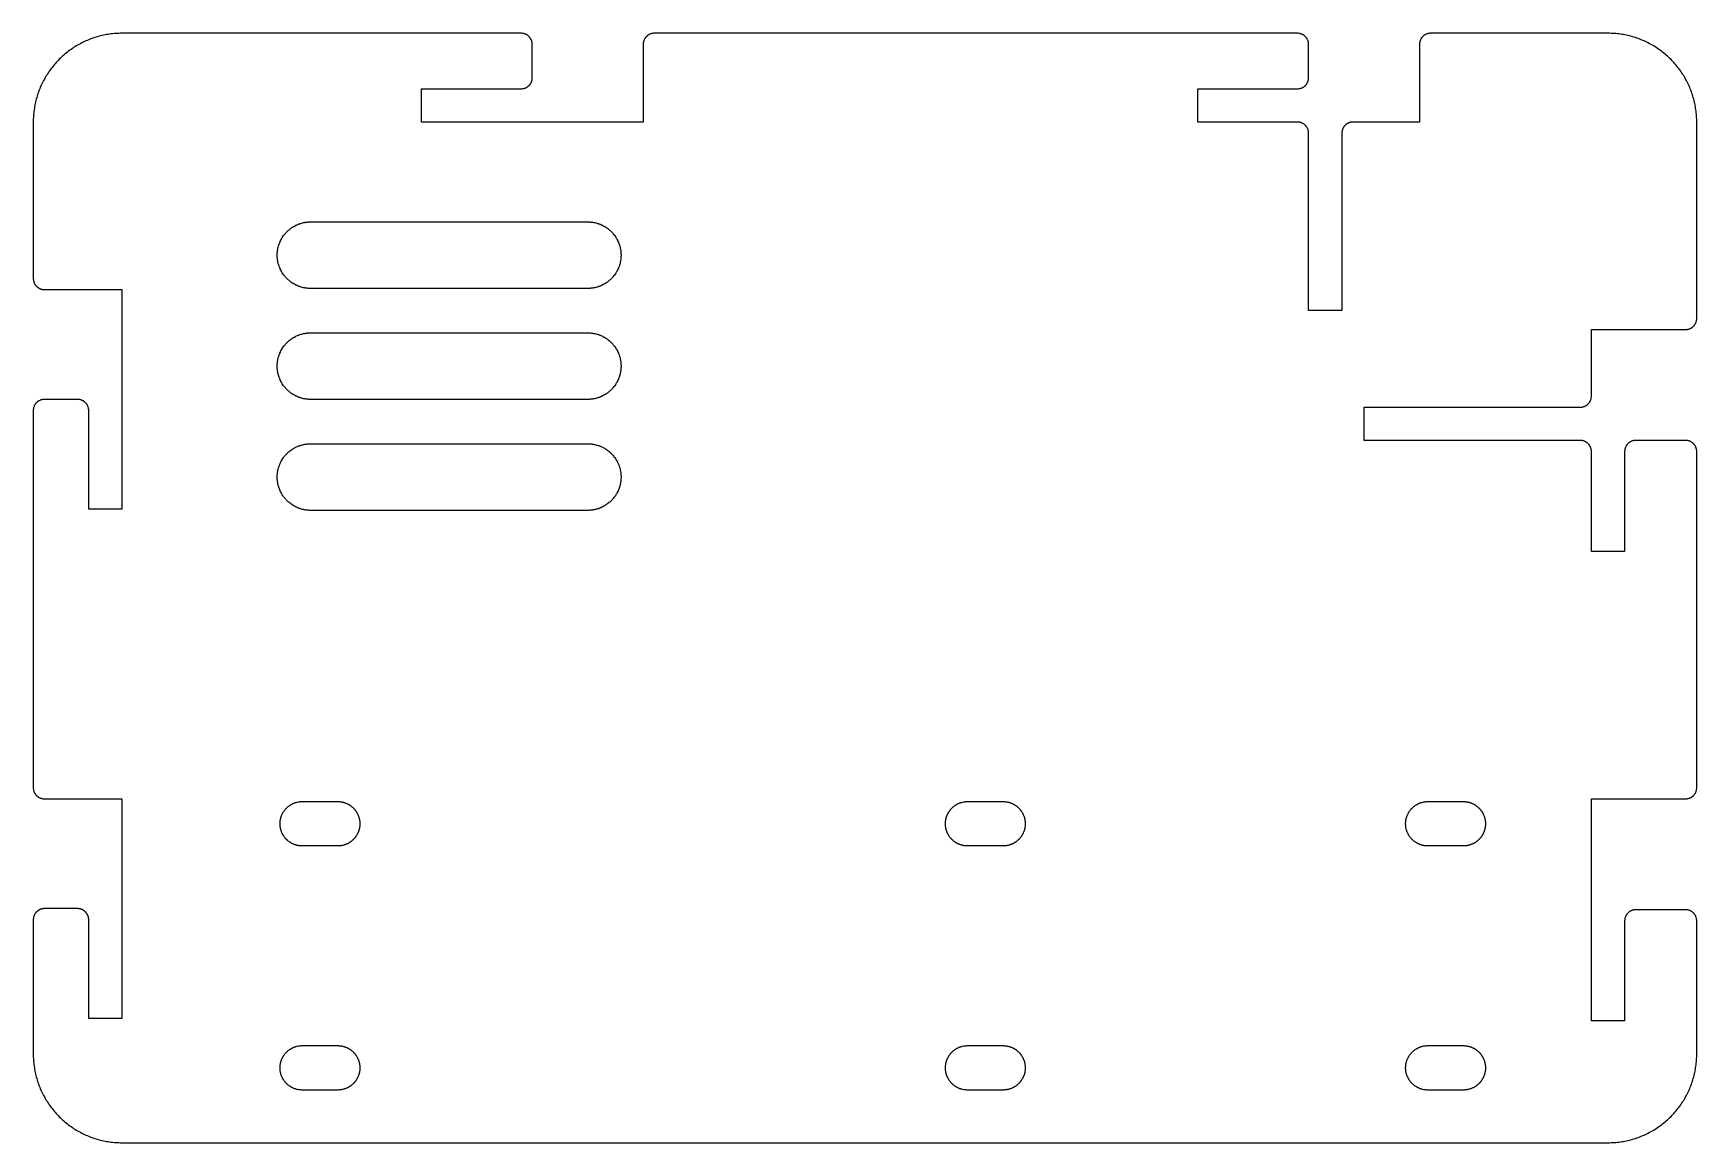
# Model space of a CAD drawing. Header units: metres. Extents: x 0 to 150, y 0 to 100.
import ezdxf

# ---------------------------------------------------------------- set-up
doc = ezdxf.new("R2010")
doc.units = ezdxf.units.M

msp = doc.modelspace()

# ---------------------------------------------------------------- linework, layer by layer
for p, q in [((4.24414, 99.0635), (4.12109, 98.9971)), ((4.36816, 99.1279), (4.24414, 99.0635)), ((4.49316, 99.1904), (4.36816, 99.1279)), ((4.61914, 99.25), (4.49316, 99.1904)), ((4.74609, 99.3086), (4.61914, 99.25)), ((4.87402, 99.3643), (4.74609, 99.3086)), ((5.00293, 99.417), (4.87402, 99.3643)), ((5.13281, 99.4688), (5.00293, 99.417)), ((5.26367, 99.5176), (5.13281, 99.4688)), ((5.39551, 99.5645), (5.26367, 99.5176)), ((5.52832, 99.6084), (5.39551, 99.5645)), ((5.66113, 99.6504), (5.52832, 99.6084)), ((5.79492, 99.6904), (5.66113, 99.6504)), ((5.92969, 99.7275), (5.79492, 99.6904)), ((6.06445, 99.7627), (5.92969, 99.7275)), ((6.2002, 99.7949), (6.06445, 99.7627)), ((6.33691, 99.8252), (6.2002, 99.7949)), ((6.47363, 99.8525), (6.33691, 99.8252)), ((6.61035, 99.8789), (6.47363, 99.8525)), ((6.74805, 99.9014), (6.61035, 99.8789)), ((6.88672, 99.9219), (6.74805, 99.9014)), ((7.02539, 99.9404), (6.88672, 99.9219)), ((7.16406, 99.9561), (7.02539, 99.9404)), ((7.30273, 99.9697), (7.16406, 99.9561)), ((7.44238, 99.9805), (7.30273, 99.9697)), ((7.58105, 99.9893), (7.44238, 99.9805)), ((7.7207, 99.9951), (7.58105, 99.9893)), ((7.86035, 99.999), (7.7207, 99.9951)), ((8, 100), (7.86035, 99.999)), ((44.0176, 100), (8, 100)), ((44.0352, 99.999), (44.0176, 100)), ((44.0527, 99.999), (44.0352, 99.999)), ((44.0693, 99.998), (44.0527, 99.999)), ((44.1396, 99.9902), (44.0693, 99.998)), ((44.1562, 99.9873), (44.1396, 99.9902)), ((44.1738, 99.9844), (44.1562, 99.9873)), ((44.1904, 99.9814), (44.1738, 99.9844)), ((44.208, 99.9785), (44.1904, 99.9814)), ((44.2246, 99.9746), (44.208, 99.9785)), ((44.2422, 99.9707), (44.2246, 99.9746)), ((44.3086, 99.9512), (44.2422, 99.9707)), ((44.3584, 99.9336), (44.3086, 99.9512)), ((44.375, 99.9268), (44.3584, 99.9336)), ((44.3906, 99.9209), (44.375, 99.9268)), ((44.4062, 99.9131), (44.3906, 99.9209)), ((44.4229, 99.9062), (44.4062, 99.9131)), ((44.4697, 99.8828), (44.4229, 99.9062)), ((44.4844, 99.875), (44.4697, 99.8828)), ((44.5, 99.8662), (44.4844, 99.875)), ((44.5146, 99.8574), (44.5, 99.8662)), ((44.5303, 99.8477), (44.5146, 99.8574)), ((44.5449, 99.8389), (44.5303, 99.8477)), ((44.5596, 99.8291), (44.5449, 99.8389)), ((44.5732, 99.8193), (44.5596, 99.8291)), ((44.5879, 99.8086), (44.5732, 99.8193)), ((44.6016, 99.7988), (44.5879, 99.8086)), ((44.6289, 99.7773), (44.6016, 99.7988)), ((44.6426, 99.7656), (44.6289, 99.7773)), ((44.6562, 99.7549), (44.6426, 99.7656)), ((44.6943, 99.7197), (44.6562, 99.7549)), ((44.7197, 99.6943), (44.6943, 99.7197)), ((44.7549, 99.6562), (44.7197, 99.6943)), ((44.7656, 99.6426), (44.7549, 99.6562)), ((44.7773, 99.6289), (44.7656, 99.6426)), ((44.7988, 99.6016), (44.7773, 99.6289)), ((44.8086, 99.5879), (44.7988, 99.6016)), ((44.8193, 99.5732), (44.8086, 99.5879)), ((44.8291, 99.5596), (44.8193, 99.5732)), ((44.8389, 99.5449), (44.8291, 99.5596)), ((44.8477, 99.5303), (44.8389, 99.5449)), ((44.8574, 99.5146), (44.8477, 99.5303)), ((44.8662, 99.5), (44.8574, 99.5146)), ((44.875, 99.4844), (44.8662, 99.5)), ((44.8828, 99.4697), (44.875, 99.4844)), ((44.9062, 99.4229), (44.8828, 99.4697)), ((44.9131, 99.4062), (44.9062, 99.4229)), ((44.9209, 99.3906), (44.9131, 99.4062)), ((44.9268, 99.375), (44.9209, 99.3906)), ((44.9336, 99.3584), (44.9268, 99.375)), ((44.9512, 99.3086), (44.9336, 99.3584)), ((44.9707, 99.2422), (44.9512, 99.3086)), ((44.9746, 99.2246), (44.9707, 99.2422)), ((44.9785, 99.208), (44.9746, 99.2246)), ((44.9814, 99.1904), (44.9785, 99.208)), ((44.9844, 99.1738), (44.9814, 99.1904)), ((44.9873, 99.1562), (44.9844, 99.1738)), ((44.9902, 99.1396), (44.9873, 99.1562)), ((44.998, 99.0693), (44.9902, 99.1396)), ((44.999, 99.0527), (44.998, 99.0693)), ((44.999, 99.0352), (44.999, 99.0527)), ((45, 99.0176), (44.999, 99.0352)), ((45, 95.9824), (45, 99.0176)), ((55.001, 99.0352), (55, 99.0176)), ((55, 99.0176), (55, 92)), ((55.002, 99.0693), (55.001, 99.0527)), ((55.001, 99.0527), (55.001, 99.0352)), ((55.0098, 99.1396), (55.002, 99.0693)), ((55.0127, 99.1562), (55.0098, 99.1396)), ((55.0156, 99.1738), (55.0127, 99.1562)), ((55.0186, 99.1904), (55.0156, 99.1738)), ((55.0215, 99.208), (55.0186, 99.1904)), ((55.0254, 99.2246), (55.0215, 99.208)), ((55.0293, 99.2422), (55.0254, 99.2246)), ((55.0488, 99.3086), (55.0293, 99.2422)), ((55.0664, 99.3584), (55.0488, 99.3086)), ((55.0732, 99.375), (55.0664, 99.3584)), ((55.0791, 99.3906), (55.0732, 99.375)), ((55.0869, 99.4062), (55.0791, 99.3906)), ((55.0938, 99.4229), (55.0869, 99.4062)), ((55.1172, 99.4697), (55.0938, 99.4229)), ((55.125, 99.4844), (55.1172, 99.4697)), ((55.1338, 99.5), (55.125, 99.4844)), ((55.1426, 99.5146), (55.1338, 99.5)), ((55.1523, 99.5303), (55.1426, 99.5146)), ((55.1611, 99.5449), (55.1523, 99.5303)), ((55.1709, 99.5596), (55.1611, 99.5449)), ((55.1807, 99.5732), (55.1709, 99.5596)), ((55.1914, 99.5879), (55.1807, 99.5732)), ((55.2012, 99.6016), (55.1914, 99.5879)), ((55.2227, 99.6289), (55.2012, 99.6016)), ((55.2344, 99.6426), (55.2227, 99.6289)), ((55.2451, 99.6562), (55.2344, 99.6426)), ((55.2803, 99.6943), (55.2451, 99.6562)), ((55.3057, 99.7197), (55.2803, 99.6943)), ((55.3438, 99.7549), (55.3057, 99.7197)), ((55.3574, 99.7656), (55.3438, 99.7549)), ((55.3711, 99.7773), (55.3574, 99.7656)), ((55.3984, 99.7988), (55.3711, 99.7773)), ((55.4121, 99.8086), (55.3984, 99.7988)), ((55.4268, 99.8193), (55.4121, 99.8086)), ((55.4404, 99.8291), (55.4268, 99.8193)), ((55.4551, 99.8389), (55.4404, 99.8291)), ((55.4697, 99.8477), (55.4551, 99.8389)), ((55.4854, 99.8574), (55.4697, 99.8477)), ((55.5, 99.8662), (55.4854, 99.8574)), ((55.5156, 99.875), (55.5, 99.8662)), ((55.5303, 99.8828), (55.5156, 99.875)), ((55.5771, 99.9062), (55.5303, 99.8828)), ((55.5938, 99.9131), (55.5771, 99.9062)), ((55.6094, 99.9209), (55.5938, 99.9131)), ((55.625, 99.9268), (55.6094, 99.9209)), ((55.6416, 99.9336), (55.625, 99.9268)), ((55.6914, 99.9512), (55.6416, 99.9336)), ((55.7578, 99.9707), (55.6914, 99.9512)), ((55.7754, 99.9746), (55.7578, 99.9707)), ((55.792, 99.9785), (55.7754, 99.9746)), ((55.8096, 99.9814), (55.792, 99.9785)), ((55.8262, 99.9844), (55.8096, 99.9814)), ((55.8438, 99.9873), (55.8262, 99.9844)), ((55.8604, 99.9902), (55.8438, 99.9873)), ((55.9307, 99.998), (55.8604, 99.9902)), ((55.9473, 99.999), (55.9307, 99.998)), ((55.9648, 99.999), (55.9473, 99.999)), ((55.9824, 100), (55.9648, 99.999)), ((114.018, 100), (55.9824, 100)), ((114.035, 99.999), (114.018, 100)), ((114.053, 99.999), (114.035, 99.999)), ((114.069, 99.998), (114.053, 99.999)), ((114.14, 99.9902), (114.069, 99.998)), ((114.156, 99.9873), (114.14, 99.9902)), ((114.174, 99.9844), (114.156, 99.9873)), ((114.19, 99.9814), (114.174, 99.9844)), ((114.208, 99.9785), (114.19, 99.9814)), ((114.225, 99.9746), (114.208, 99.9785)), ((114.242, 99.9707), (114.225, 99.9746)), ((114.309, 99.9512), (114.242, 99.9707)), ((114.358, 99.9336), (114.309, 99.9512)), ((114.375, 99.9268), (114.358, 99.9336)), ((114.391, 99.9209), (114.375, 99.9268)), ((114.406, 99.9131), (114.391, 99.9209)), ((114.423, 99.9062), (114.406, 99.9131)), ((114.47, 99.8828), (114.423, 99.9062)), ((114.484, 99.875), (114.47, 99.8828)), ((114.5, 99.8662), (114.484, 99.875)), ((114.515, 99.8574), (114.5, 99.8662)), ((114.53, 99.8477), (114.515, 99.8574)), ((114.545, 99.8389), (114.53, 99.8477)), ((114.56, 99.8291), (114.545, 99.8389)), ((114.573, 99.8193), (114.56, 99.8291)), ((114.588, 99.8086), (114.573, 99.8193)), ((114.602, 99.7988), (114.588, 99.8086)), ((114.629, 99.7773), (114.602, 99.7988)), ((114.643, 99.7656), (114.629, 99.7773)), ((114.656, 99.7549), (114.643, 99.7656)), ((114.694, 99.7197), (114.656, 99.7549)), ((114.72, 99.6943), (114.694, 99.7197)), ((114.755, 99.6562), (114.72, 99.6943)), ((114.766, 99.6426), (114.755, 99.6562)), ((114.777, 99.6289), (114.766, 99.6426)), ((114.799, 99.6016), (114.777, 99.6289)), ((114.809, 99.5879), (114.799, 99.6016)), ((114.819, 99.5732), (114.809, 99.5879)), ((114.829, 99.5596), (114.819, 99.5732)), ((114.839, 99.5449), (114.829, 99.5596)), ((114.848, 99.5303), (114.839, 99.5449)), ((114.857, 99.5146), (114.848, 99.5303)), ((114.866, 99.5), (114.857, 99.5146)), ((114.875, 99.4844), (114.866, 99.5)), ((114.883, 99.4697), (114.875, 99.4844)), ((114.906, 99.4229), (114.883, 99.4697)), ((114.913, 99.4062), (114.906, 99.4229)), ((114.921, 99.3906), (114.913, 99.4062)), ((114.927, 99.375), (114.921, 99.3906)), ((114.934, 99.3584), (114.927, 99.375)), ((114.951, 99.3086), (114.934, 99.3584)), ((114.971, 99.2422), (114.951, 99.3086)), ((114.975, 99.2246), (114.971, 99.2422)), ((114.979, 99.208), (114.975, 99.2246)), ((114.981, 99.1904), (114.979, 99.208)), ((114.984, 99.1738), (114.981, 99.1904)), ((114.987, 99.1562), (114.984, 99.1738)), ((114.99, 99.1396), (114.987, 99.1562)), ((114.998, 99.0693), (114.99, 99.1396)), ((114.999, 99.0527), (114.998, 99.0693)), ((114.999, 99.0352), (114.999, 99.0527)), ((115, 99.0176), (114.999, 99.0352)), ((115, 95.9824), (115, 99.0176)), ((125.001, 99.0352), (125, 99.0176)), ((125, 99.0176), (125, 92)), ((125.002, 99.0693), (125.001, 99.0527)), ((125.001, 99.0527), (125.001, 99.0352)), ((125.01, 99.1396), (125.002, 99.0693)), ((125.013, 99.1562), (125.01, 99.1396)), ((125.016, 99.1738), (125.013, 99.1562)), ((125.019, 99.1904), (125.016, 99.1738)), ((125.021, 99.208), (125.019, 99.1904)), ((125.025, 99.2246), (125.021, 99.208)), ((125.029, 99.2422), (125.025, 99.2246)), ((125.049, 99.3086), (125.029, 99.2422)), ((125.066, 99.3584), (125.049, 99.3086)), ((125.073, 99.375), (125.066, 99.3584)), ((125.079, 99.3906), (125.073, 99.375)), ((125.087, 99.4062), (125.079, 99.3906)), ((125.094, 99.4229), (125.087, 99.4062)), ((125.117, 99.4697), (125.094, 99.4229)), ((125.125, 99.4844), (125.117, 99.4697)), ((125.134, 99.5), (125.125, 99.4844)), ((125.143, 99.5146), (125.134, 99.5)), ((125.152, 99.5303), (125.143, 99.5146)), ((125.161, 99.5449), (125.152, 99.5303)), ((125.171, 99.5596), (125.161, 99.5449)), ((125.181, 99.5732), (125.171, 99.5596)), ((125.191, 99.5879), (125.181, 99.5732)), ((125.201, 99.6016), (125.191, 99.5879)), ((125.223, 99.6289), (125.201, 99.6016)), ((125.234, 99.6426), (125.223, 99.6289)), ((125.245, 99.6562), (125.234, 99.6426)), ((125.28, 99.6943), (125.245, 99.6562)), ((125.306, 99.7197), (125.28, 99.6943)), ((125.344, 99.7549), (125.306, 99.7197)), ((125.357, 99.7656), (125.344, 99.7549)), ((125.371, 99.7773), (125.357, 99.7656)), ((125.398, 99.7988), (125.371, 99.7773)), ((125.412, 99.8086), (125.398, 99.7988)), ((125.427, 99.8193), (125.412, 99.8086)), ((125.44, 99.8291), (125.427, 99.8193)), ((125.455, 99.8389), (125.44, 99.8291)), ((125.47, 99.8477), (125.455, 99.8389)), ((125.485, 99.8574), (125.47, 99.8477)), ((125.5, 99.8662), (125.485, 99.8574)), ((125.516, 99.875), (125.5, 99.8662)), ((125.53, 99.8828), (125.516, 99.875)), ((125.577, 99.9062), (125.53, 99.8828)), ((125.594, 99.9131), (125.577, 99.9062)), ((125.609, 99.9209), (125.594, 99.9131)), ((125.625, 99.9268), (125.609, 99.9209)), ((125.642, 99.9336), (125.625, 99.9268)), ((125.691, 99.9512), (125.642, 99.9336)), ((125.758, 99.9707), (125.691, 99.9512)), ((125.775, 99.9746), (125.758, 99.9707)), ((125.792, 99.9785), (125.775, 99.9746)), ((125.81, 99.9814), (125.792, 99.9785)), ((125.826, 99.9844), (125.81, 99.9814)), ((125.844, 99.9873), (125.826, 99.9844)), ((125.86, 99.9902), (125.844, 99.9873)), ((125.931, 99.998), (125.86, 99.9902)), ((125.947, 99.999), (125.931, 99.998)), ((125.965, 99.999), (125.947, 99.999)), ((125.982, 100), (125.965, 99.999)), ((142, 100), (125.982, 100)), ((142.14, 99.999), (142, 100)), ((142.279, 99.9951), (142.14, 99.999)), ((142.419, 99.9893), (142.279, 99.9951)), ((142.558, 99.9805), (142.419, 99.9893)), ((142.697, 99.9697), (142.558, 99.9805)), ((142.836, 99.9561), (142.697, 99.9697)), ((142.975, 99.9404), (142.836, 99.9561)), ((143.113, 99.9219), (142.975, 99.9404)), ((143.252, 99.9014), (143.113, 99.9219)), ((143.39, 99.8789), (143.252, 99.9014)), ((143.526, 99.8525), (143.39, 99.8789)), ((143.663, 99.8252), (143.526, 99.8525)), ((143.8, 99.7949), (143.663, 99.8252)), ((143.936, 99.7627), (143.8, 99.7949)), ((144.07, 99.7275), (143.936, 99.7627)), ((144.205, 99.6904), (144.07, 99.7275)), ((144.339, 99.6504), (144.205, 99.6904)), ((144.472, 99.6084), (144.339, 99.6504)), ((144.604, 99.5645), (144.472, 99.6084)), ((144.736, 99.5176), (144.604, 99.5645)), ((144.867, 99.4688), (144.736, 99.5176)), ((144.997, 99.417), (144.867, 99.4688)), ((145.126, 99.3643), (144.997, 99.417)), ((145.254, 99.3086), (145.126, 99.3643)), ((145.381, 99.25), (145.254, 99.3086)), ((145.507, 99.1904), (145.381, 99.25)), ((145.632, 99.1279), (145.507, 99.1904)), ((145.756, 99.0635), (145.632, 99.1279)), ((145.879, 98.9971), (145.756, 99.0635)), ((2.24512, 97.5576), (2.14941, 97.4561)), ((2.34277, 97.6572), (2.24512, 97.5576)), ((2.44238, 97.7549), (2.34277, 97.6572)), ((2.54395, 97.8506), (2.44238, 97.7549)), ((2.64648, 97.9453), (2.54395, 97.8506)), ((2.75195, 98.0381), (2.64648, 97.9453)), ((2.85742, 98.1279), (2.75195, 98.0381)), ((2.96582, 98.2168), (2.85742, 98.1279)), ((3.0752, 98.3037), (2.96582, 98.2168)), ((3.18555, 98.3887), (3.0752, 98.3037)), ((3.29785, 98.4717), (3.18555, 98.3887)), ((3.41113, 98.5527), (3.29785, 98.4717)), ((3.52637, 98.6318), (3.41113, 98.5527)), ((3.64258, 98.709), (3.52637, 98.6318)), ((3.76074, 98.7842), (3.64258, 98.709)), ((3.87988, 98.8574), (3.76074, 98.7842)), ((4, 98.9277), (3.87988, 98.8574)), ((4.12109, 98.9971), (4, 98.9277)), ((146, 98.9277), (145.879, 98.9971)), ((146.12, 98.8574), (146, 98.9277)), ((146.239, 98.7842), (146.12, 98.8574)), ((146.357, 98.709), (146.239, 98.7842)), ((146.474, 98.6318), (146.357, 98.709)), ((146.589, 98.5527), (146.474, 98.6318)), ((146.702, 98.4717), (146.589, 98.5527)), ((146.814, 98.3887), (146.702, 98.4717)), ((146.925, 98.3037), (146.814, 98.3887)), ((147.034, 98.2168), (146.925, 98.3037)), ((147.143, 98.1279), (147.034, 98.2168)), ((147.248, 98.0381), (147.143, 98.1279)), ((147.354, 97.9453), (147.248, 98.0381)), ((147.456, 97.8506), (147.354, 97.9453)), ((147.558, 97.7549), (147.456, 97.8506)), ((147.657, 97.6572), (147.558, 97.7549)), ((147.755, 97.5576), (147.657, 97.6572)), ((147.851, 97.4561), (147.755, 97.5576)), ((1.07227, 96), (1.00293, 95.8789)), ((1.14258, 96.1201), (1.07227, 96)), ((1.21582, 96.2393), (1.14258, 96.1201)), ((1.29102, 96.3574), (1.21582, 96.2393)), ((1.36816, 96.4736), (1.29102, 96.3574)), ((1.44727, 96.5889), (1.36816, 96.4736)), ((1.52832, 96.7021), (1.44727, 96.5889)), ((1.61133, 96.8145), (1.52832, 96.7021)), ((1.69629, 96.9248), (1.61133, 96.8145)), ((1.7832, 97.0342), (1.69629, 96.9248)), ((1.87207, 97.1426), (1.7832, 97.0342)), ((1.96191, 97.248), (1.87207, 97.1426)), ((2.05469, 97.3535), (1.96191, 97.248)), ((2.14941, 97.4561), (2.05469, 97.3535)), ((147.945, 97.3535), (147.851, 97.4561)), ((148.038, 97.248), (147.945, 97.3535)), ((148.128, 97.1426), (148.038, 97.248)), ((148.217, 97.0342), (148.128, 97.1426)), ((148.304, 96.9248), (148.217, 97.0342)), ((148.389, 96.8145), (148.304, 96.9248)), ((148.472, 96.7021), (148.389, 96.8145)), ((148.553, 96.5889), (148.472, 96.7021)), ((148.632, 96.4736), (148.553, 96.5889)), ((148.709, 96.3574), (148.632, 96.4736)), ((148.784, 96.2393), (148.709, 96.3574)), ((148.857, 96.1201), (148.784, 96.2393)), ((148.928, 96), (148.857, 96.1201)), ((148.997, 95.8789), (148.928, 96)), ((0.435547, 94.6045), (0.391602, 94.4717)), ((0.482422, 94.7363), (0.435547, 94.6045)), ((0.53125, 94.8672), (0.482422, 94.7363)), ((0.583008, 94.9971), (0.53125, 94.8672)), ((0.635742, 95.126), (0.583008, 94.9971)), ((0.691406, 95.2539), (0.635742, 95.126)), ((0.75, 95.3809), (0.691406, 95.2539)), ((0.80957, 95.5068), (0.75, 95.3809)), ((0.87207, 95.6318), (0.80957, 95.5068)), ((0.936523, 95.7559), (0.87207, 95.6318)), ((1.00293, 95.8789), (0.936523, 95.7559)), ((35, 92), (35, 95)), ((35, 95), (44.0176, 95)), ((44.0176, 95), (44.0352, 95.001)), ((44.0352, 95.001), (44.0527, 95.001)), ((44.0527, 95.001), (44.0693, 95.002)), ((44.0693, 95.002), (44.1396, 95.0098)), ((44.1396, 95.0098), (44.1562, 95.0127)), ((44.1562, 95.0127), (44.1738, 95.0156)), ((44.1738, 95.0156), (44.1904, 95.0186)), ((44.1904, 95.0186), (44.208, 95.0215)), ((44.208, 95.0215), (44.2246, 95.0254)), ((44.2246, 95.0254), (44.2422, 95.0293)), ((44.2422, 95.0293), (44.3086, 95.0488)), ((44.3086, 95.0488), (44.3584, 95.0664)), ((44.3584, 95.0664), (44.375, 95.0732)), ((44.375, 95.0732), (44.3906, 95.0791)), ((44.3906, 95.0791), (44.4062, 95.0869)), ((44.4062, 95.0869), (44.4229, 95.0938)), ((44.4229, 95.0938), (44.4697, 95.1172)), ((44.4697, 95.1172), (44.4844, 95.125)), ((44.4844, 95.125), (44.5, 95.1338)), ((44.5, 95.1338), (44.5146, 95.1426)), ((44.5146, 95.1426), (44.5303, 95.1523)), ((44.5303, 95.1523), (44.5449, 95.1611)), ((44.5449, 95.1611), (44.5596, 95.1709)), ((44.5596, 95.1709), (44.5732, 95.1807)), ((44.5732, 95.1807), (44.5879, 95.1914)), ((44.5879, 95.1914), (44.6016, 95.2012)), ((44.6016, 95.2012), (44.6289, 95.2227)), ((44.6289, 95.2227), (44.6426, 95.2344)), ((44.6426, 95.2344), (44.6562, 95.2451)), ((44.6562, 95.2451), (44.6943, 95.2803)), ((44.6943, 95.2803), (44.7197, 95.3057)), ((44.7197, 95.3057), (44.7549, 95.3438)), ((44.7549, 95.3438), (44.7656, 95.3574)), ((44.7656, 95.3574), (44.7773, 95.3711)), ((44.7773, 95.3711), (44.7988, 95.3984)), ((44.7988, 95.3984), (44.8086, 95.4121)), ((44.8086, 95.4121), (44.8193, 95.4268)), ((44.8193, 95.4268), (44.8291, 95.4404)), ((44.8291, 95.4404), (44.8389, 95.4551)), ((44.8389, 95.4551), (44.8477, 95.4697)), ((44.8477, 95.4697), (44.8574, 95.4854)), ((44.8574, 95.4854), (44.8662, 95.5)), ((44.8662, 95.5), (44.875, 95.5156)), ((44.875, 95.5156), (44.8828, 95.5303)), ((44.8828, 95.5303), (44.9062, 95.5771)), ((44.9062, 95.5771), (44.9131, 95.5938)), ((44.9131, 95.5938), (44.9209, 95.6094)), ((44.9209, 95.6094), (44.9268, 95.625)), ((44.9268, 95.625), (44.9336, 95.6416)), ((44.9336, 95.6416), (44.9512, 95.6914)), ((44.9512, 95.6914), (44.9707, 95.7578)), ((44.9707, 95.7578), (44.9746, 95.7754)), ((44.9746, 95.7754), (44.9785, 95.792)), ((44.9785, 95.792), (44.9814, 95.8096)), ((44.9814, 95.8096), (44.9844, 95.8262)), ((44.9844, 95.8262), (44.9873, 95.8438)), ((44.9873, 95.8438), (44.9902, 95.8604)), ((44.9902, 95.8604), (44.998, 95.9307)), ((44.998, 95.9307), (44.999, 95.9473)), ((44.999, 95.9648), (45, 95.9824)), ((44.999, 95.9473), (44.999, 95.9648)), ((105, 92), (105, 95)), ((105, 95), (114.018, 95)), ((114.018, 95), (114.035, 95.001)), ((114.035, 95.001), (114.053, 95.001)), ((114.053, 95.001), (114.069, 95.002)), ((114.069, 95.002), (114.14, 95.0098)), ((114.14, 95.0098), (114.156, 95.0127)), ((114.156, 95.0127), (114.174, 95.0156)), ((114.174, 95.0156), (114.19, 95.0186)), ((114.19, 95.0186), (114.208, 95.0215)), ((114.208, 95.0215), (114.225, 95.0254)), ((114.225, 95.0254), (114.242, 95.0293)), ((114.242, 95.0293), (114.309, 95.0488)), ((114.309, 95.0488), (114.358, 95.0664)), ((114.358, 95.0664), (114.375, 95.0732)), ((114.375, 95.0732), (114.391, 95.0791)), ((114.391, 95.0791), (114.406, 95.0869)), ((114.406, 95.0869), (114.423, 95.0938)), ((114.423, 95.0938), (114.47, 95.1172)), ((114.47, 95.1172), (114.484, 95.125)), ((114.484, 95.125), (114.5, 95.1338)), ((114.5, 95.1338), (114.515, 95.1426)), ((114.515, 95.1426), (114.53, 95.1523)), ((114.53, 95.1523), (114.545, 95.1611)), ((114.545, 95.1611), (114.56, 95.1709)), ((114.56, 95.1709), (114.573, 95.1807)), ((114.573, 95.1807), (114.588, 95.1914)), ((114.588, 95.1914), (114.602, 95.2012)), ((114.602, 95.2012), (114.629, 95.2227)), ((114.629, 95.2227), (114.643, 95.2344)), ((114.643, 95.2344), (114.656, 95.2451)), ((114.656, 95.2451), (114.694, 95.2803)), ((114.694, 95.2803), (114.72, 95.3057)), ((114.72, 95.3057), (114.755, 95.3438)), ((114.755, 95.3438), (114.766, 95.3574)), ((114.766, 95.3574), (114.777, 95.3711)), ((114.777, 95.3711), (114.799, 95.3984)), ((114.799, 95.3984), (114.809, 95.4121)), ((114.809, 95.4121), (114.819, 95.4268)), ((114.819, 95.4268), (114.829, 95.4404)), ((114.829, 95.4404), (114.839, 95.4551)), ((114.839, 95.4551), (114.848, 95.4697)), ((114.848, 95.4697), (114.857, 95.4854)), ((114.857, 95.4854), (114.866, 95.5)), ((114.866, 95.5), (114.875, 95.5156)), ((114.875, 95.5156), (114.883, 95.5303)), ((114.883, 95.5303), (114.906, 95.5771)), ((114.906, 95.5771), (114.913, 95.5938)), ((114.913, 95.5938), (114.921, 95.6094)), ((114.921, 95.6094), (114.927, 95.625)), ((114.927, 95.625), (114.934, 95.6416)), ((114.934, 95.6416), (114.951, 95.6914)), ((114.951, 95.6914), (114.971, 95.7578)), ((114.971, 95.7578), (114.975, 95.7754)), ((114.975, 95.7754), (114.979, 95.792)), ((114.979, 95.792), (114.981, 95.8096)), ((114.981, 95.8096), (114.984, 95.8262)), ((114.984, 95.8262), (114.987, 95.8438)), ((114.987, 95.8438), (114.99, 95.8604)), ((114.99, 95.8604), (114.998, 95.9307)), ((114.998, 95.9307), (114.999, 95.9473)), ((114.999, 95.9648), (115, 95.9824)), ((114.999, 95.9473), (114.999, 95.9648)), ((149.063, 95.7559), (148.997, 95.8789)), ((149.128, 95.6318), (149.063, 95.7559)), ((149.19, 95.5068), (149.128, 95.6318)), ((149.25, 95.3809), (149.19, 95.5068)), ((149.309, 95.2539), (149.25, 95.3809)), ((149.364, 95.126), (149.309, 95.2539)), ((149.417, 94.9971), (149.364, 95.126)), ((149.469, 94.8672), (149.417, 94.9971)), ((149.518, 94.7363), (149.469, 94.8672)), ((149.564, 94.6045), (149.518, 94.7363)), ((149.608, 94.4717), (149.564, 94.6045)), ((0.078125, 93.1133), (0.05957, 92.9746)), ((0.098633, 93.252), (0.078125, 93.1133)), ((0.121094, 93.3896), (0.098633, 93.252)), ((0.147461, 93.5264), (0.121094, 93.3896)), ((0.174805, 93.6631), (0.147461, 93.5264)), ((0.205078, 93.7998), (0.174805, 93.6631)), ((0.237305, 93.9355), (0.205078, 93.7998)), ((0.272461, 94.0703), (0.237305, 93.9355)), ((0.30957, 94.2051), (0.272461, 94.0703)), ((0.349609, 94.3389), (0.30957, 94.2051)), ((0.391602, 94.4717), (0.349609, 94.3389)), ((149.65, 94.3389), (149.608, 94.4717)), ((149.69, 94.2051), (149.65, 94.3389)), ((149.728, 94.0703), (149.69, 94.2051)), ((149.763, 93.9355), (149.728, 94.0703)), ((149.795, 93.7998), (149.763, 93.9355)), ((149.825, 93.6631), (149.795, 93.7998)), ((149.853, 93.5264), (149.825, 93.6631)), ((149.879, 93.3896), (149.853, 93.5264)), ((149.901, 93.252), (149.879, 93.3896)), ((149.922, 93.1133), (149.901, 93.252)), ((149.94, 92.9746), (149.922, 93.1133)), ((0.000977, 92.1396), (0, 92)), ((0, 92), (0, 77.8828)), ((0.004883, 92.2793), (0.000977, 92.1396)), ((0.010742, 92.4189), (0.004883, 92.2793)), ((0.019531, 92.5576), (0.010742, 92.4189)), ((0.030273, 92.6973), (0.019531, 92.5576)), ((0.043945, 92.8359), (0.030273, 92.6973)), ((0.05957, 92.9746), (0.043945, 92.8359)), ((55, 92), (35, 92)), ((114.018, 92), (105, 92)), ((114.035, 91.999), (114.018, 92)), ((114.053, 91.999), (114.035, 91.999)), ((114.069, 91.998), (114.053, 91.999)), ((114.14, 91.9902), (114.069, 91.998)), ((114.156, 91.9873), (114.14, 91.9902)), ((114.174, 91.9844), (114.156, 91.9873)), ((114.19, 91.9814), (114.174, 91.9844)), ((114.208, 91.9785), (114.19, 91.9814)), ((114.225, 91.9746), (114.208, 91.9785)), ((114.242, 91.9707), (114.225, 91.9746)), ((114.309, 91.9512), (114.242, 91.9707)), ((114.358, 91.9336), (114.309, 91.9512)), ((114.375, 91.9268), (114.358, 91.9336)), ((114.391, 91.9209), (114.375, 91.9268)), ((114.406, 91.9131), (114.391, 91.9209)), ((114.423, 91.9062), (114.406, 91.9131)), ((114.47, 91.8828), (114.423, 91.9062)), ((114.484, 91.875), (114.47, 91.8828)), ((114.5, 91.8662), (114.484, 91.875)), ((114.515, 91.8574), (114.5, 91.8662)), ((114.53, 91.8477), (114.515, 91.8574)), ((114.545, 91.8389), (114.53, 91.8477)), ((114.56, 91.8291), (114.545, 91.8389)), ((114.573, 91.8193), (114.56, 91.8291)), ((114.588, 91.8086), (114.573, 91.8193)), ((114.602, 91.7988), (114.588, 91.8086)), ((114.629, 91.7773), (114.602, 91.7988)), ((114.643, 91.7656), (114.629, 91.7773)), ((114.656, 91.7549), (114.643, 91.7656)), ((114.694, 91.7197), (114.656, 91.7549)), ((114.72, 91.6943), (114.694, 91.7197)), ((114.755, 91.6562), (114.72, 91.6943)), ((114.766, 91.6426), (114.755, 91.6562)), ((114.777, 91.6289), (114.766, 91.6426)), ((114.799, 91.6016), (114.777, 91.6289)), ((114.809, 91.5879), (114.799, 91.6016)), ((114.819, 91.5732), (114.809, 91.5879)), ((114.829, 91.5596), (114.819, 91.5732)), ((114.839, 91.5449), (114.829, 91.5596)), ((114.848, 91.5303), (114.839, 91.5449)), ((114.857, 91.5146), (114.848, 91.5303)), ((114.866, 91.5), (114.857, 91.5146)), ((114.875, 91.4844), (114.866, 91.5)), ((118.134, 91.5), (118.125, 91.4844)), ((118.143, 91.5146), (118.134, 91.5)), ((118.152, 91.5303), (118.143, 91.5146)), ((118.161, 91.5449), (118.152, 91.5303)), ((118.171, 91.5596), (118.161, 91.5449)), ((118.181, 91.5732), (118.171, 91.5596)), ((118.191, 91.5879), (118.181, 91.5732)), ((118.201, 91.6016), (118.191, 91.5879)), ((118.223, 91.6289), (118.201, 91.6016)), ((118.234, 91.6426), (118.223, 91.6289)), ((118.245, 91.6562), (118.234, 91.6426)), ((118.28, 91.6943), (118.245, 91.6562)), ((118.306, 91.7197), (118.28, 91.6943)), ((118.344, 91.7549), (118.306, 91.7197)), ((118.357, 91.7656), (118.344, 91.7549)), ((118.371, 91.7773), (118.357, 91.7656)), ((118.398, 91.7988), (118.371, 91.7773)), ((118.412, 91.8086), (118.398, 91.7988)), ((118.427, 91.8193), (118.412, 91.8086)), ((118.44, 91.8291), (118.427, 91.8193)), ((118.455, 91.8389), (118.44, 91.8291)), ((118.47, 91.8477), (118.455, 91.8389)), ((118.485, 91.8574), (118.47, 91.8477)), ((118.5, 91.8662), (118.485, 91.8574)), ((118.516, 91.875), (118.5, 91.8662)), ((118.53, 91.8828), (118.516, 91.875)), ((118.577, 91.9062), (118.53, 91.8828)), ((118.594, 91.9131), (118.577, 91.9062)), ((118.609, 91.9209), (118.594, 91.9131)), ((118.625, 91.9268), (118.609, 91.9209)), ((118.642, 91.9336), (118.625, 91.9268)), ((118.691, 91.9512), (118.642, 91.9336)), ((118.758, 91.9707), (118.691, 91.9512)), ((118.775, 91.9746), (118.758, 91.9707)), ((118.792, 91.9785), (118.775, 91.9746)), ((118.81, 91.9814), (118.792, 91.9785)), ((118.826, 91.9844), (118.81, 91.9814)), ((118.844, 91.9873), (118.826, 91.9844)), ((118.86, 91.9902), (118.844, 91.9873)), ((118.931, 91.998), (118.86, 91.9902)), ((118.947, 91.999), (118.931, 91.998)), ((118.965, 91.999), (118.947, 91.999)), ((118.982, 92), (118.965, 91.999)), ((125, 92), (118.982, 92)), ((149.956, 92.8359), (149.94, 92.9746)), ((149.97, 92.6973), (149.956, 92.8359)), ((149.98, 92.5576), (149.97, 92.6973)), ((149.989, 92.4189), (149.98, 92.5576)), ((149.995, 92.2793), (149.989, 92.4189)), ((149.999, 92.1396), (149.995, 92.2793)), ((150, 92), (149.999, 92.1396)), ((150, 74.2822), (150, 92)), ((114.883, 91.4697), (114.875, 91.4844)), ((114.906, 91.4229), (114.883, 91.4697)), ((114.913, 91.4062), (114.906, 91.4229)), ((114.921, 91.3906), (114.913, 91.4062)), ((114.927, 91.375), (114.921, 91.3906)), ((114.934, 91.3584), (114.927, 91.375)), ((114.951, 91.3086), (114.934, 91.3584)), ((114.971, 91.2422), (114.951, 91.3086)), ((114.975, 91.2246), (114.971, 91.2422)), ((114.979, 91.208), (114.975, 91.2246)), ((114.981, 91.1904), (114.979, 91.208)), ((114.984, 91.1738), (114.981, 91.1904)), ((114.987, 91.1562), (114.984, 91.1738)), ((114.99, 91.1396), (114.987, 91.1562)), ((114.998, 91.0693), (114.99, 91.1396)), ((114.999, 91.0527), (114.998, 91.0693)), ((114.999, 91.0352), (114.999, 91.0527)), ((115, 91.0176), (114.999, 91.0352)), ((115, 75), (115, 91.0176)), ((118.001, 91.0352), (118, 91.0176)), ((118, 91.0176), (118, 75)), ((118.002, 91.0693), (118.001, 91.0527)), ((118.001, 91.0527), (118.001, 91.0352)), ((118.01, 91.1396), (118.002, 91.0693)), ((118.013, 91.1562), (118.01, 91.1396)), ((118.016, 91.1738), (118.013, 91.1562)), ((118.019, 91.1904), (118.016, 91.1738)), ((118.021, 91.208), (118.019, 91.1904)), ((118.025, 91.2246), (118.021, 91.208)), ((118.029, 91.2422), (118.025, 91.2246)), ((118.049, 91.3086), (118.029, 91.2422)), ((118.066, 91.3584), (118.049, 91.3086)), ((118.073, 91.375), (118.066, 91.3584)), ((118.079, 91.3906), (118.073, 91.375)), ((118.087, 91.4062), (118.079, 91.3906)), ((118.094, 91.4229), (118.087, 91.4062)), ((118.117, 91.4697), (118.094, 91.4229)), ((118.125, 91.4844), (118.117, 91.4697)), ((23.3223, 82.4873), (23.4102, 82.5439)), ((23.4102, 82.5439), (23.4551, 82.5713)), ((23.4551, 82.5713), (23.5, 82.5977)), ((23.5, 82.5977), (23.5459, 82.624)), ((23.5459, 82.624), (23.6377, 82.6729)), ((23.6377, 82.6729), (23.6846, 82.6963)), ((23.6846, 82.6963), (23.7324, 82.7188)), ((23.7324, 82.7188), (23.8281, 82.7617)), ((23.8281, 82.7617), (23.876, 82.7812)), ((23.876, 82.7812), (23.9248, 82.8008)), ((23.9248, 82.8008), (23.9736, 82.8193)), ((23.9736, 82.8193), (24.0234, 82.8369)), ((24.0234, 82.8369), (24.0732, 82.8535)), ((24.0732, 82.8535), (24.123, 82.8691)), ((24.123, 82.8691), (24.1729, 82.8838)), ((24.1729, 82.8838), (24.2744, 82.9111)), ((24.2744, 82.9111), (24.376, 82.9346)), ((24.376, 82.9346), (24.4277, 82.9453)), ((24.4277, 82.9453), (24.4795, 82.9541)), ((24.4795, 82.9541), (24.5303, 82.9629)), ((24.5303, 82.9629), (24.582, 82.9707)), ((24.582, 82.9707), (24.6348, 82.9775)), ((24.6348, 82.9775), (24.6865, 82.9834)), ((24.6865, 82.9834), (24.7383, 82.9883)), ((24.7383, 82.9883), (24.791, 82.9932)), ((24.791, 82.9932), (24.8428, 82.9961)), ((24.8428, 82.9961), (24.9473, 83)), ((24.9473, 83), (50.0527, 83)), ((50.0527, 83), (50.1572, 82.9961)), ((50.1572, 82.9961), (50.209, 82.9932)), ((50.209, 82.9932), (50.2617, 82.9883)), ((50.2617, 82.9883), (50.3135, 82.9834)), ((50.3135, 82.9834), (50.3652, 82.9775)), ((50.3652, 82.9775), (50.418, 82.9707)), ((50.418, 82.9707), (50.4697, 82.9629)), ((50.4697, 82.9629), (50.5205, 82.9541)), ((50.5205, 82.9541), (50.5723, 82.9453)), ((50.5723, 82.9453), (50.624, 82.9346)), ((50.624, 82.9346), (50.7256, 82.9111)), ((50.7256, 82.9111), (50.8271, 82.8838)), ((50.8271, 82.8838), (50.877, 82.8691)), ((50.877, 82.8691), (50.9268, 82.8535)), ((50.9268, 82.8535), (50.9766, 82.8369)), ((50.9766, 82.8369), (51.0264, 82.8193)), ((51.0264, 82.8193), (51.0752, 82.8008)), ((51.0752, 82.8008), (51.124, 82.7812)), ((51.124, 82.7812), (51.1719, 82.7617)), ((51.1719, 82.7617), (51.2676, 82.7188)), ((51.2676, 82.7188), (51.3154, 82.6963)), ((51.3154, 82.6963), (51.3623, 82.6729)), ((51.3623, 82.6729), (51.4541, 82.624)), ((51.4541, 82.624), (51.5, 82.5977)), ((51.5, 82.5977), (51.5449, 82.5713)), ((51.5449, 82.5713), (51.5898, 82.5439)), ((51.5898, 82.5439), (51.6777, 82.4873)), ((22.1631, 80.9766), (22.1807, 81.0264)), ((22.1807, 81.0264), (22.1992, 81.0752)), ((22.1992, 81.0752), (22.2188, 81.124)), ((22.2188, 81.124), (22.2383, 81.1719)), ((22.2383, 81.1719), (22.2812, 81.2676)), ((22.2812, 81.2676), (22.3037, 81.3154)), ((22.3037, 81.3154), (22.3271, 81.3623)), ((22.3271, 81.3623), (22.376, 81.4541)), ((22.376, 81.4541), (22.4023, 81.5)), ((22.4023, 81.5), (22.4287, 81.5449)), ((22.4287, 81.5449), (22.4561, 81.5898)), ((22.4561, 81.5898), (22.5127, 81.6777)), ((22.5127, 81.6777), (22.5732, 81.7637)), ((22.5732, 81.7637), (22.6045, 81.8057)), ((22.6045, 81.8057), (22.6357, 81.8467)), ((22.6357, 81.8467), (22.7021, 81.9287)), ((22.7021, 81.9287), (22.7363, 81.9678)), ((22.7363, 81.9678), (22.7705, 82.0078)), ((22.7705, 82.0078), (22.8057, 82.0459)), ((22.8057, 82.0459), (22.8418, 82.084)), ((22.8418, 82.084), (22.916, 82.1582)), ((22.916, 82.1582), (22.9541, 82.1943)), ((22.9541, 82.1943), (22.9922, 82.2295)), ((22.9922, 82.2295), (23.0322, 82.2637)), ((23.0322, 82.2637), (23.0713, 82.2979)), ((23.0713, 82.2979), (23.1533, 82.3643)), ((23.1533, 82.3643), (23.1943, 82.3955)), ((23.1943, 82.3955), (23.2363, 82.4268)), ((23.2363, 82.4268), (23.3223, 82.4873)), ((51.6777, 82.4873), (51.7637, 82.4268)), ((51.7637, 82.4268), (51.8057, 82.3955)), ((51.8057, 82.3955), (51.8467, 82.3643)), ((51.8467, 82.3643), (51.9287, 82.2979)), ((51.9287, 82.2979), (51.9678, 82.2637)), ((51.9678, 82.2637), (52.0078, 82.2295)), ((52.0078, 82.2295), (52.0459, 82.1943)), ((52.0459, 82.1943), (52.084, 82.1582)), ((52.084, 82.1582), (52.1582, 82.084)), ((52.1582, 82.084), (52.1943, 82.0459)), ((52.1943, 82.0459), (52.2295, 82.0078)), ((52.2295, 82.0078), (52.2637, 81.9678)), ((52.2637, 81.9678), (52.2979, 81.9287)), ((52.2979, 81.9287), (52.3643, 81.8467)), ((52.3643, 81.8467), (52.3955, 81.8057)), ((52.3955, 81.8057), (52.4268, 81.7637)), ((52.4268, 81.7637), (52.4873, 81.6777)), ((52.4873, 81.6777), (52.5439, 81.5898)), ((52.5439, 81.5898), (52.5713, 81.5449)), ((52.5713, 81.5449), (52.5977, 81.5)), ((52.5977, 81.5), (52.624, 81.4541)), ((52.624, 81.4541), (52.6729, 81.3623)), ((52.6729, 81.3623), (52.6963, 81.3154)), ((52.6963, 81.3154), (52.7188, 81.2676)), ((52.7188, 81.2676), (52.7617, 81.1719)), ((52.7617, 81.1719), (52.7812, 81.124)), ((52.7812, 81.124), (52.8008, 81.0752)), ((52.8008, 81.0752), (52.8193, 81.0264)), ((52.8193, 81.0264), (52.8369, 80.9766)), ((22, 80.0527), (22.0039, 80.1572)), ((22, 79.9473), (22, 80.0527)), ((22.0039, 79.8428), (22, 79.9473)), ((22.0039, 80.1572), (22.0068, 80.209)), ((22.0068, 79.791), (22.0039, 79.8428)), ((22.0068, 80.209), (22.0117, 80.2617)), ((22.0117, 79.7383), (22.0068, 79.791)), ((22.0117, 80.2617), (22.0166, 80.3135)), ((22.0166, 79.6865), (22.0117, 79.7383)), ((22.0166, 80.3135), (22.0225, 80.3652)), ((22.0225, 79.6348), (22.0166, 79.6865)), ((22.0225, 80.3652), (22.0293, 80.418)), ((22.0293, 79.582), (22.0225, 79.6348)), ((22.0293, 80.418), (22.0371, 80.4697)), ((22.0371, 79.5303), (22.0293, 79.582)), ((22.0371, 80.4697), (22.0459, 80.5205)), ((22.0459, 79.4795), (22.0371, 79.5303)), ((22.0459, 80.5205), (22.0547, 80.5723)), ((22.0547, 80.5723), (22.0654, 80.624)), ((22.0654, 80.624), (22.0889, 80.7256)), ((22.0889, 80.7256), (22.1162, 80.8271)), ((22.1162, 80.8271), (22.1309, 80.877)), ((22.1309, 80.877), (22.1465, 80.9268)), ((22.1465, 80.9268), (22.1631, 80.9766)), ((52.8369, 80.9766), (52.8535, 80.9268)), ((52.8535, 80.9268), (52.8691, 80.877)), ((52.8691, 80.877), (52.8838, 80.8271)), ((52.8838, 80.8271), (52.9111, 80.7256)), ((52.9111, 80.7256), (52.9346, 80.624)), ((52.9346, 80.624), (52.9453, 80.5723)), ((52.9453, 80.5723), (52.9541, 80.5205)), ((52.9541, 80.5205), (52.9629, 80.4697)), ((52.9629, 79.5303), (52.9541, 79.4795)), ((52.9629, 80.4697), (52.9707, 80.418)), ((52.9707, 79.582), (52.9629, 79.5303)), ((52.9707, 80.418), (52.9775, 80.3652)), ((52.9775, 79.6348), (52.9707, 79.582)), ((52.9775, 80.3652), (52.9834, 80.3135)), ((52.9834, 79.6865), (52.9775, 79.6348)), ((52.9834, 80.3135), (52.9883, 80.2617)), ((52.9883, 79.7383), (52.9834, 79.6865)), ((52.9883, 80.2617), (52.9932, 80.209)), ((52.9932, 79.791), (52.9883, 79.7383)), ((52.9932, 80.209), (52.9961, 80.1572)), ((52.9961, 79.8428), (52.9932, 79.791)), ((52.9961, 80.1572), (53, 80.0527)), ((53, 79.9473), (52.9961, 79.8428)), ((53, 80.0527), (53, 79.9473)), ((22.0547, 79.4277), (22.0459, 79.4795)), ((22.0654, 79.376), (22.0547, 79.4277)), ((22.0889, 79.2744), (22.0654, 79.376)), ((22.1162, 79.1729), (22.0889, 79.2744)), ((22.1309, 79.123), (22.1162, 79.1729)), ((22.1465, 79.0732), (22.1309, 79.123)), ((22.1631, 79.0234), (22.1465, 79.0732)), ((22.1807, 78.9736), (22.1631, 79.0234)), ((22.1992, 78.9248), (22.1807, 78.9736)), ((22.2188, 78.876), (22.1992, 78.9248)), ((22.2383, 78.8281), (22.2188, 78.876)), ((22.2812, 78.7324), (22.2383, 78.8281)), ((22.3037, 78.6846), (22.2812, 78.7324)), ((22.3271, 78.6377), (22.3037, 78.6846)), ((22.376, 78.5459), (22.3271, 78.6377)), ((22.4023, 78.5), (22.376, 78.5459)), ((22.4287, 78.4551), (22.4023, 78.5)), ((22.4561, 78.4102), (22.4287, 78.4551)), ((22.5127, 78.3223), (22.4561, 78.4102)), ((22.5732, 78.2363), (22.5127, 78.3223)), ((22.6045, 78.1943), (22.5732, 78.2363)), ((22.6357, 78.1533), (22.6045, 78.1943)), ((22.7021, 78.0713), (22.6357, 78.1533)), ((22.7363, 78.0322), (22.7021, 78.0713)), ((22.7705, 77.9922), (22.7363, 78.0322)), ((52.2637, 78.0322), (52.2295, 77.9922)), ((52.2979, 78.0713), (52.2637, 78.0322)), ((52.3643, 78.1533), (52.2979, 78.0713)), ((52.3955, 78.1943), (52.3643, 78.1533)), ((52.4268, 78.2363), (52.3955, 78.1943)), ((52.4873, 78.3223), (52.4268, 78.2363)), ((52.5439, 78.4102), (52.4873, 78.3223)), ((52.5713, 78.4551), (52.5439, 78.4102)), ((52.5977, 78.5), (52.5713, 78.4551)), ((52.624, 78.5459), (52.5977, 78.5)), ((52.6729, 78.6377), (52.624, 78.5459)), ((52.6963, 78.6846), (52.6729, 78.6377)), ((52.7188, 78.7324), (52.6963, 78.6846)), ((52.7617, 78.8281), (52.7188, 78.7324)), ((52.7812, 78.876), (52.7617, 78.8281)), ((52.8008, 78.9248), (52.7812, 78.876)), ((52.8193, 78.9736), (52.8008, 78.9248)), ((52.8369, 79.0234), (52.8193, 78.9736)), ((52.8535, 79.0732), (52.8369, 79.0234)), ((52.8691, 79.123), (52.8535, 79.0732)), ((52.8838, 79.1729), (52.8691, 79.123)), ((52.9111, 79.2744), (52.8838, 79.1729)), ((52.9346, 79.376), (52.9111, 79.2744)), ((52.9453, 79.4277), (52.9346, 79.376)), ((52.9541, 79.4795), (52.9453, 79.4277)), ((0, 77.8828), (0.000977, 77.8652)), ((0.000977, 77.8652), (0.000977, 77.8477)), ((0.000977, 77.8477), (0.001953, 77.8301)), ((0.001953, 77.8301), (0.003906, 77.8125)), ((0.003906, 77.8125), (0.005859, 77.7959)), ((0.005859, 77.7959), (0.009766, 77.7607)), ((0.009766, 77.7607), (0.012695, 77.7432)), ((0.012695, 77.7432), (0.015625, 77.7266)), ((0.015625, 77.7266), (0.018555, 77.709)), ((0.018555, 77.709), (0.021484, 77.6924)), ((0.021484, 77.6924), (0.025391, 77.6748)), ((0.025391, 77.6748), (0.029297, 77.6582)), ((0.029297, 77.6582), (0.03418, 77.6416)), ((0.03418, 77.6416), (0.039062, 77.624)), ((0.039062, 77.624), (0.048828, 77.5908)), ((0.048828, 77.5908), (0.060547, 77.5576)), ((0.060547, 77.5576), (0.066406, 77.542)), ((0.066406, 77.542), (0.073242, 77.5254)), ((0.073242, 77.5254), (0.079102, 77.5088)), ((0.079102, 77.5088), (0.086914, 77.4932)), ((0.086914, 77.4932), (0.09375, 77.4775)), ((0.09375, 77.4775), (0.125, 77.415)), ((0.125, 77.415), (0.133789, 77.4004)), ((0.133789, 77.4004), (0.142578, 77.3848)), ((0.142578, 77.3848), (0.152344, 77.3701)), ((0.152344, 77.3701), (0.161133, 77.3555)), ((0.161133, 77.3555), (0.180664, 77.3262)), ((0.180664, 77.3262), (0.191406, 77.3125)), ((0.191406, 77.3125), (0.201172, 77.2979)), ((0.201172, 77.2979), (0.222656, 77.2705)), ((0.222656, 77.2705), (0.234375, 77.2568)), ((0.234375, 77.2568), (0.245117, 77.2441)), ((0.245117, 77.2441), (0.256836, 77.2305)), ((0.256836, 77.2305), (0.280273, 77.2051)), ((0.280273, 77.2051), (0.292969, 77.1934)), ((0.292969, 77.1934), (0.305664, 77.1807)), ((0.305664, 77.1807), (0.34375, 77.1455)), ((0.34375, 77.1455), (0.357422, 77.1338)), ((0.357422, 77.1338), (0.412109, 77.0908)), ((0.412109, 77.0908), (0.426758, 77.0811)), ((0.426758, 77.0811), (0.44043, 77.0713)), ((0.44043, 77.0713), (0.469727, 77.0518)), ((0.469727, 77.0518), (0.485352, 77.043)), ((0.485352, 77.043), (0.5, 77.0342)), ((0.5, 77.0342), (0.515625, 77.0254)), ((0.515625, 77.0254), (0.530273, 77.0166)), ((0.530273, 77.0166), (0.561523, 77.001)), ((0.561523, 77.001), (0.577148, 76.9941)), ((0.577148, 76.9941), (0.59375, 76.9863)), ((0.59375, 76.9863), (0.625, 76.9727)), ((0.625, 76.9727), (0.641602, 76.9668)), ((0.641602, 76.9668), (0.658203, 76.96)), ((0.658203, 76.96), (0.674805, 76.9541)), ((0.674805, 76.9541), (0.691406, 76.9492)), ((0.691406, 76.9492), (0.708008, 76.9434)), ((0.708008, 76.9434), (0.741211, 76.9336)), ((0.741211, 76.9336), (0.757812, 76.9297)), ((0.757812, 76.9297), (0.775391, 76.9258)), ((0.775391, 76.9258), (0.791992, 76.9219)), ((0.791992, 76.9219), (0.80957, 76.918)), ((0.80957, 76.918), (0.826172, 76.915)), ((0.826172, 76.915), (0.84375, 76.9121)), ((0.84375, 76.9121), (0.860352, 76.9102)), ((0.860352, 76.9102), (0.87793, 76.9072)), ((0.87793, 76.9072), (0.913086, 76.9033)), ((0.913086, 76.9033), (0.930664, 76.9023)), ((0.930664, 76.9023), (0.947266, 76.9014)), ((0.947266, 76.9014), (0.964844, 76.9004)), ((0.964844, 76.9004), (8, 76.9004)), ((8, 76.9004), (8, 57.0996)), ((22.8057, 77.9541), (22.7705, 77.9922)), ((22.8418, 77.916), (22.8057, 77.9541)), ((22.916, 77.8418), (22.8418, 77.916)), ((22.9541, 77.8057), (22.916, 77.8418)), ((22.9922, 77.7705), (22.9541, 77.8057)), ((23.0322, 77.7363), (22.9922, 77.7705)), ((23.0713, 77.7021), (23.0322, 77.7363)), ((23.1533, 77.6357), (23.0713, 77.7021)), ((23.1943, 77.6045), (23.1533, 77.6357)), ((23.2363, 77.5732), (23.1943, 77.6045)), ((23.3223, 77.5127), (23.2363, 77.5732)), ((23.4102, 77.4561), (23.3223, 77.5127)), ((23.4551, 77.4287), (23.4102, 77.4561)), ((23.5, 77.4023), (23.4551, 77.4287)), ((23.5459, 77.376), (23.5, 77.4023)), ((23.6377, 77.3271), (23.5459, 77.376)), ((23.6846, 77.3037), (23.6377, 77.3271)), ((23.7324, 77.2812), (23.6846, 77.3037)), ((23.8281, 77.2383), (23.7324, 77.2812)), ((23.876, 77.2188), (23.8281, 77.2383)), ((23.9248, 77.1992), (23.876, 77.2188)), ((23.9736, 77.1807), (23.9248, 77.1992)), ((24.0234, 77.1631), (23.9736, 77.1807)), ((24.0732, 77.1465), (24.0234, 77.1631)), ((24.123, 77.1309), (24.0732, 77.1465)), ((24.1729, 77.1162), (24.123, 77.1309)), ((24.2744, 77.0889), (24.1729, 77.1162)), ((24.376, 77.0654), (24.2744, 77.0889)), ((24.4277, 77.0547), (24.376, 77.0654)), ((24.4795, 77.0459), (24.4277, 77.0547)), ((24.5303, 77.0371), (24.4795, 77.0459)), ((24.582, 77.0293), (24.5303, 77.0371)), ((24.6348, 77.0225), (24.582, 77.0293)), ((24.6865, 77.0166), (24.6348, 77.0225)), ((24.7383, 77.0117), (24.6865, 77.0166)), ((24.791, 77.0068), (24.7383, 77.0117)), ((24.8428, 77.0039), (24.791, 77.0068)), ((24.9473, 77), (24.8428, 77.0039)), ((50.0527, 77), (24.9473, 77)), ((50.1572, 77.0039), (50.0527, 77)), ((50.209, 77.0068), (50.1572, 77.0039)), ((50.2617, 77.0117), (50.209, 77.0068)), ((50.3135, 77.0166), (50.2617, 77.0117)), ((50.3652, 77.0225), (50.3135, 77.0166)), ((50.418, 77.0293), (50.3652, 77.0225)), ((50.4697, 77.0371), (50.418, 77.0293)), ((50.5205, 77.0459), (50.4697, 77.0371)), ((50.5723, 77.0547), (50.5205, 77.0459)), ((50.624, 77.0654), (50.5723, 77.0547)), ((50.7256, 77.0889), (50.624, 77.0654)), ((50.8271, 77.1162), (50.7256, 77.0889)), ((50.877, 77.1309), (50.8271, 77.1162)), ((50.9268, 77.1465), (50.877, 77.1309)), ((50.9766, 77.1631), (50.9268, 77.1465)), ((51.0264, 77.1807), (50.9766, 77.1631)), ((51.0752, 77.1992), (51.0264, 77.1807)), ((51.124, 77.2188), (51.0752, 77.1992)), ((51.1719, 77.2383), (51.124, 77.2188)), ((51.2676, 77.2812), (51.1719, 77.2383)), ((51.3154, 77.3037), (51.2676, 77.2812)), ((51.3623, 77.3271), (51.3154, 77.3037)), ((51.4541, 77.376), (51.3623, 77.3271)), ((51.5, 77.4023), (51.4541, 77.376)), ((51.5449, 77.4287), (51.5, 77.4023)), ((51.5898, 77.4561), (51.5449, 77.4287)), ((51.6777, 77.5127), (51.5898, 77.4561)), ((51.7637, 77.5732), (51.6777, 77.5127)), ((51.8057, 77.6045), (51.7637, 77.5732)), ((51.8467, 77.6357), (51.8057, 77.6045)), ((51.9287, 77.7021), (51.8467, 77.6357)), ((51.9678, 77.7363), (51.9287, 77.7021)), ((52.0078, 77.7705), (51.9678, 77.7363)), ((52.0459, 77.8057), (52.0078, 77.7705)), ((52.084, 77.8418), (52.0459, 77.8057)), ((52.1582, 77.916), (52.084, 77.8418)), ((52.1943, 77.9541), (52.1582, 77.916)), ((52.2295, 77.9922), (52.1943, 77.9541)), ((118, 75), (115, 75)), ((149.588, 73.4912), (149.602, 73.501)), ((149.602, 73.501), (149.629, 73.5225)), ((149.629, 73.5225), (149.643, 73.5342)), ((149.643, 73.5342), (149.656, 73.5449)), ((149.656, 73.5449), (149.682, 73.5684)), ((149.682, 73.5684), (149.694, 73.5811)), ((149.694, 73.5811), (149.707, 73.5928)), ((149.707, 73.5928), (149.72, 73.6055)), ((149.72, 73.6055), (149.755, 73.6436)), ((149.755, 73.6436), (149.766, 73.6572)), ((149.766, 73.6572), (149.777, 73.6709)), ((149.777, 73.6709), (149.799, 73.6982)), ((149.799, 73.6982), (149.809, 73.7119)), ((149.809, 73.7119), (149.819, 73.7266)), ((149.819, 73.7266), (149.829, 73.7412)), ((149.829, 73.7412), (149.839, 73.7549)), ((149.839, 73.7549), (149.848, 73.7705)), ((149.848, 73.7705), (149.857, 73.7852)), ((149.857, 73.7852), (149.866, 73.7998)), ((149.866, 73.7998), (149.875, 73.8154)), ((149.875, 73.8154), (149.883, 73.8301)), ((149.883, 73.8301), (149.906, 73.877)), ((149.906, 73.877), (149.913, 73.8936)), ((149.913, 73.8936), (149.921, 73.9092)), ((149.921, 73.9092), (149.927, 73.9258)), ((149.927, 73.9258), (149.934, 73.9414)), ((149.934, 73.9414), (149.951, 73.9912)), ((149.951, 73.9912), (149.971, 74.0576)), ((149.971, 74.0576), (149.975, 74.0752)), ((149.975, 74.0752), (149.979, 74.0918)), ((149.979, 74.0918), (149.981, 74.1094)), ((149.981, 74.1094), (149.984, 74.126)), ((149.984, 74.126), (149.99, 74.1611)), ((149.99, 74.1611), (149.992, 74.1777)), ((149.992, 74.1777), (149.998, 74.2305)), ((149.998, 74.2305), (149.999, 74.248)), ((149.999, 74.2646), (150, 74.2822)), ((149.999, 74.248), (149.999, 74.2646)), ((22.7363, 71.9678), (22.7705, 72.0078)), ((22.7705, 72.0078), (22.8057, 72.0459)), ((22.8057, 72.0459), (22.8418, 72.084)), ((22.8418, 72.084), (22.916, 72.1582)), ((22.916, 72.1582), (22.9541, 72.1943)), ((22.9541, 72.1943), (22.9922, 72.2295)), ((22.9922, 72.2295), (23.0322, 72.2637)), ((23.0322, 72.2637), (23.0713, 72.2979)), ((23.0713, 72.2979), (23.1533, 72.3643)), ((23.1533, 72.3643), (23.1943, 72.3955)), ((23.1943, 72.3955), (23.2363, 72.4268)), ((23.2363, 72.4268), (23.3223, 72.4873)), ((23.3223, 72.4873), (23.4102, 72.5439)), ((23.4102, 72.5439), (23.4551, 72.5713)), ((23.4551, 72.5713), (23.5, 72.5977)), ((23.5, 72.5977), (23.5459, 72.624)), ((23.5459, 72.624), (23.6377, 72.6729)), ((23.6377, 72.6729), (23.6846, 72.6963)), ((23.6846, 72.6963), (23.7324, 72.7188)), ((23.7324, 72.7188), (23.8281, 72.7617)), ((23.8281, 72.7617), (23.876, 72.7812)), ((23.876, 72.7812), (23.9248, 72.8008)), ((23.9248, 72.8008), (23.9736, 72.8193)), ((23.9736, 72.8193), (24.0234, 72.8369)), ((24.0234, 72.8369), (24.0732, 72.8535)), ((24.0732, 72.8535), (24.123, 72.8691)), ((24.123, 72.8691), (24.1729, 72.8838)), ((24.1729, 72.8838), (24.2744, 72.9111)), ((24.2744, 72.9111), (24.376, 72.9346)), ((24.376, 72.9346), (24.4277, 72.9453)), ((24.4277, 72.9453), (24.4795, 72.9541)), ((24.4795, 72.9541), (24.5303, 72.9629)), ((24.5303, 72.9629), (24.582, 72.9707)), ((24.582, 72.9707), (24.6348, 72.9775)), ((24.6348, 72.9775), (24.6865, 72.9834)), ((24.6865, 72.9834), (24.7383, 72.9883)), ((24.7383, 72.9883), (24.791, 72.9932)), ((24.791, 72.9932), (24.8428, 72.9961)), ((24.8428, 72.9961), (24.9473, 73)), ((24.9473, 73), (50.0527, 73)), ((50.0527, 73), (50.1572, 72.9961)), ((50.1572, 72.9961), (50.209, 72.9932)), ((50.209, 72.9932), (50.2617, 72.9883)), ((50.2617, 72.9883), (50.3135, 72.9834)), ((50.3135, 72.9834), (50.3652, 72.9775)), ((50.3652, 72.9775), (50.418, 72.9707)), ((50.418, 72.9707), (50.4697, 72.9629)), ((50.4697, 72.9629), (50.5205, 72.9541)), ((50.5205, 72.9541), (50.5723, 72.9453)), ((50.5723, 72.9453), (50.624, 72.9346)), ((50.624, 72.9346), (50.7256, 72.9111)), ((50.7256, 72.9111), (50.8271, 72.8838)), ((50.8271, 72.8838), (50.877, 72.8691)), ((50.877, 72.8691), (50.9268, 72.8535)), ((50.9268, 72.8535), (50.9766, 72.8369)), ((50.9766, 72.8369), (51.0264, 72.8193)), ((51.0264, 72.8193), (51.0752, 72.8008)), ((51.0752, 72.8008), (51.124, 72.7812)), ((51.124, 72.7812), (51.1719, 72.7617)), ((51.1719, 72.7617), (51.2676, 72.7188)), ((51.2676, 72.7188), (51.3154, 72.6963)), ((51.3154, 72.6963), (51.3623, 72.6729)), ((51.3623, 72.6729), (51.4541, 72.624)), ((51.4541, 72.624), (51.5, 72.5977)), ((51.5, 72.5977), (51.5449, 72.5713)), ((51.5449, 72.5713), (51.5898, 72.5439)), ((51.5898, 72.5439), (51.6777, 72.4873)), ((51.6777, 72.4873), (51.7637, 72.4268)), ((51.7637, 72.4268), (51.8057, 72.3955)), ((51.8057, 72.3955), (51.8467, 72.3643)), ((51.8467, 72.3643), (51.9287, 72.2979)), ((51.9287, 72.2979), (51.9678, 72.2637)), ((51.9678, 72.2637), (52.0078, 72.2295)), ((52.0078, 72.2295), (52.0459, 72.1943)), ((52.0459, 72.1943), (52.084, 72.1582)), ((52.084, 72.1582), (52.1582, 72.084)), ((52.1582, 72.084), (52.1943, 72.0459)), ((52.1943, 72.0459), (52.2295, 72.0078)), ((52.2295, 72.0078), (52.2637, 71.9678)), ((140.5, 67.2822), (140.5, 73.2998)), ((140.5, 73.2998), (149.018, 73.2998)), ((149.018, 73.2998), (149.053, 73.3018)), ((149.053, 73.3018), (149.069, 73.3027)), ((149.069, 73.3027), (149.087, 73.3037)), ((149.087, 73.3037), (149.14, 73.3096)), ((149.14, 73.3096), (149.156, 73.3125)), ((149.156, 73.3125), (149.174, 73.3154)), ((149.174, 73.3154), (149.19, 73.3184)), ((149.19, 73.3184), (149.208, 73.3223)), ((149.208, 73.3223), (149.225, 73.3252)), ((149.225, 73.3252), (149.242, 73.3301)), ((149.242, 73.3301), (149.259, 73.334)), ((149.259, 73.334), (149.309, 73.3486)), ((149.309, 73.3486), (149.358, 73.3662)), ((149.358, 73.3662), (149.375, 73.373)), ((149.375, 73.373), (149.406, 73.3867)), ((149.406, 73.3867), (149.423, 73.3936)), ((149.423, 73.3936), (149.47, 73.417)), ((149.47, 73.417), (149.484, 73.4258)), ((149.484, 73.4258), (149.5, 73.4336)), ((149.5, 73.4336), (149.515, 73.4424)), ((149.515, 73.4424), (149.53, 73.4521)), ((149.53, 73.4521), (149.545, 73.4609)), ((149.545, 73.4609), (149.56, 73.4707)), ((149.56, 73.4707), (149.573, 73.4805)), ((149.573, 73.4805), (149.588, 73.4912)), ((22.0371, 70.4697), (22.0459, 70.5205)), ((22.0459, 70.5205), (22.0547, 70.5723)), ((22.0547, 70.5723), (22.0654, 70.624)), ((22.0654, 70.624), (22.0889, 70.7256)), ((22.0889, 70.7256), (22.1162, 70.8271)), ((22.1162, 70.8271), (22.1309, 70.877)), ((22.1309, 70.877), (22.1465, 70.9268)), ((22.1465, 70.9268), (22.1631, 70.9766)), ((22.1631, 70.9766), (22.1807, 71.0264)), ((22.1807, 71.0264), (22.1992, 71.0752)), ((22.1992, 71.0752), (22.2188, 71.124)), ((22.2188, 71.124), (22.2383, 71.1719)), ((22.2383, 71.1719), (22.2812, 71.2676)), ((22.2812, 71.2676), (22.3037, 71.3154)), ((22.3037, 71.3154), (22.3271, 71.3623)), ((22.3271, 71.3623), (22.376, 71.4541)), ((22.376, 71.4541), (22.4023, 71.5)), ((22.4023, 71.5), (22.4287, 71.5449)), ((22.4287, 71.5449), (22.4561, 71.5898)), ((22.4561, 71.5898), (22.5127, 71.6777)), ((22.5127, 71.6777), (22.5732, 71.7637)), ((22.5732, 71.7637), (22.6045, 71.8057)), ((22.6045, 71.8057), (22.6357, 71.8467)), ((22.6357, 71.8467), (22.7021, 71.9287)), ((22.7021, 71.9287), (22.7363, 71.9678)), ((52.2637, 71.9678), (52.2979, 71.9287)), ((52.2979, 71.9287), (52.3643, 71.8467)), ((52.3643, 71.8467), (52.3955, 71.8057)), ((52.3955, 71.8057), (52.4268, 71.7637)), ((52.4268, 71.7637), (52.4873, 71.6777)), ((52.4873, 71.6777), (52.5439, 71.5898)), ((52.5439, 71.5898), (52.5713, 71.5449)), ((52.5713, 71.5449), (52.5977, 71.5)), ((52.5977, 71.5), (52.624, 71.4541)), ((52.624, 71.4541), (52.6729, 71.3623)), ((52.6729, 71.3623), (52.6963, 71.3154)), ((52.6963, 71.3154), (52.7188, 71.2676)), ((52.7188, 71.2676), (52.7617, 71.1719)), ((52.7617, 71.1719), (52.7812, 71.124)), ((52.7812, 71.124), (52.8008, 71.0752)), ((52.8008, 71.0752), (52.8193, 71.0264)), ((52.8193, 71.0264), (52.8369, 70.9766)), ((52.8369, 70.9766), (52.8535, 70.9268)), ((52.8535, 70.9268), (52.8691, 70.877)), ((52.8691, 70.877), (52.8838, 70.8271)), ((52.8838, 70.8271), (52.9111, 70.7256)), ((52.9111, 70.7256), (52.9346, 70.624)), ((52.9346, 70.624), (52.9453, 70.5723)), ((52.9453, 70.5723), (52.9541, 70.5205)), ((52.9541, 70.5205), (52.9629, 70.4697)), ((22, 70.0527), (22.0039, 70.1572)), ((22, 69.9473), (22, 70.0527)), ((22.0039, 69.8428), (22, 69.9473)), ((22.0039, 70.1572), (22.0068, 70.209)), ((22.0068, 69.791), (22.0039, 69.8428)), ((22.0068, 70.209), (22.0117, 70.2617)), ((22.0117, 69.7383), (22.0068, 69.791)), ((22.0117, 70.2617), (22.0166, 70.3135)), ((22.0166, 69.6865), (22.0117, 69.7383)), ((22.0166, 70.3135), (22.0225, 70.3652)), ((22.0225, 69.6348), (22.0166, 69.6865)), ((22.0225, 70.3652), (22.0293, 70.418)), ((22.0293, 69.582), (22.0225, 69.6348)), ((22.0293, 70.418), (22.0371, 70.4697)), ((22.0371, 69.5303), (22.0293, 69.582)), ((22.0459, 69.4795), (22.0371, 69.5303)), ((22.0547, 69.4277), (22.0459, 69.4795)), ((22.0654, 69.376), (22.0547, 69.4277)), ((22.0889, 69.2744), (22.0654, 69.376)), ((22.1162, 69.1729), (22.0889, 69.2744)), ((22.1309, 69.123), (22.1162, 69.1729)), ((22.1465, 69.0732), (22.1309, 69.123)), ((22.1631, 69.0234), (22.1465, 69.0732)), ((22.1807, 68.9736), (22.1631, 69.0234)), ((52.8369, 69.0234), (52.8193, 68.9736)), ((52.8535, 69.0732), (52.8369, 69.0234)), ((52.8691, 69.123), (52.8535, 69.0732)), ((52.8838, 69.1729), (52.8691, 69.123)), ((52.9111, 69.2744), (52.8838, 69.1729)), ((52.9346, 69.376), (52.9111, 69.2744)), ((52.9453, 69.4277), (52.9346, 69.376)), ((52.9541, 69.4795), (52.9453, 69.4277)), ((52.9629, 69.5303), (52.9541, 69.4795)), ((52.9629, 70.4697), (52.9707, 70.418)), ((52.9707, 69.582), (52.9629, 69.5303)), ((52.9707, 70.418), (52.9775, 70.3652)), ((52.9775, 69.6348), (52.9707, 69.582)), ((52.9775, 70.3652), (52.9834, 70.3135)), ((52.9834, 69.6865), (52.9775, 69.6348)), ((52.9834, 70.3135), (52.9883, 70.2617)), ((52.9883, 69.7383), (52.9834, 69.6865)), ((52.9883, 70.2617), (52.9932, 70.209)), ((52.9932, 69.791), (52.9883, 69.7383)), ((52.9932, 70.209), (52.9961, 70.1572)), ((52.9961, 69.8428), (52.9932, 69.791)), ((52.9961, 70.1572), (53, 70.0527)), ((53, 69.9473), (52.9961, 69.8428)), ((53, 70.0527), (53, 69.9473)), ((22.1992, 68.9248), (22.1807, 68.9736)), ((22.2188, 68.876), (22.1992, 68.9248)), ((22.2383, 68.8281), (22.2188, 68.876)), ((22.2812, 68.7324), (22.2383, 68.8281)), ((22.3037, 68.6846), (22.2812, 68.7324)), ((22.3271, 68.6377), (22.3037, 68.6846)), ((22.376, 68.5459), (22.3271, 68.6377)), ((22.4023, 68.5), (22.376, 68.5459)), ((22.4287, 68.4551), (22.4023, 68.5)), ((22.4561, 68.4102), (22.4287, 68.4551)), ((22.5127, 68.3223), (22.4561, 68.4102)), ((22.5732, 68.2363), (22.5127, 68.3223)), ((22.6045, 68.1943), (22.5732, 68.2363)), ((22.6357, 68.1533), (22.6045, 68.1943)), ((22.7021, 68.0713), (22.6357, 68.1533)), ((22.7363, 68.0322), (22.7021, 68.0713)), ((22.7705, 67.9922), (22.7363, 68.0322)), ((22.8057, 67.9541), (22.7705, 67.9922)), ((22.8418, 67.916), (22.8057, 67.9541)), ((22.916, 67.8418), (22.8418, 67.916)), ((22.9541, 67.8057), (22.916, 67.8418)), ((22.9922, 67.7705), (22.9541, 67.8057)), ((23.0322, 67.7363), (22.9922, 67.7705)), ((23.0713, 67.7021), (23.0322, 67.7363)), ((23.1533, 67.6357), (23.0713, 67.7021)), ((23.1943, 67.6045), (23.1533, 67.6357)), ((23.2363, 67.5732), (23.1943, 67.6045)), ((23.3223, 67.5127), (23.2363, 67.5732)), ((23.4102, 67.4561), (23.3223, 67.5127)), ((51.6777, 67.5127), (51.5898, 67.4561)), ((51.7637, 67.5732), (51.6777, 67.5127)), ((51.8057, 67.6045), (51.7637, 67.5732)), ((51.8467, 67.6357), (51.8057, 67.6045)), ((51.9287, 67.7021), (51.8467, 67.6357)), ((51.9678, 67.7363), (51.9287, 67.7021)), ((52.0078, 67.7705), (51.9678, 67.7363)), ((52.0459, 67.8057), (52.0078, 67.7705)), ((52.084, 67.8418), (52.0459, 67.8057)), ((52.1582, 67.916), (52.084, 67.8418)), ((52.1943, 67.9541), (52.1582, 67.916)), ((52.2295, 67.9922), (52.1943, 67.9541)), ((52.2637, 68.0322), (52.2295, 67.9922)), ((52.2979, 68.0713), (52.2637, 68.0322)), ((52.3643, 68.1533), (52.2979, 68.0713)), ((52.3955, 68.1943), (52.3643, 68.1533)), ((52.4268, 68.2363), (52.3955, 68.1943)), ((52.4873, 68.3223), (52.4268, 68.2363)), ((52.5439, 68.4102), (52.4873, 68.3223)), ((52.5713, 68.4551), (52.5439, 68.4102)), ((52.5977, 68.5), (52.5713, 68.4551)), ((52.624, 68.5459), (52.5977, 68.5)), ((52.6729, 68.6377), (52.624, 68.5459)), ((52.6963, 68.6846), (52.6729, 68.6377)), ((52.7188, 68.7324), (52.6963, 68.6846)), ((52.7617, 68.8281), (52.7188, 68.7324)), ((52.7812, 68.876), (52.7617, 68.8281)), ((52.8008, 68.9248), (52.7812, 68.876)), ((52.8193, 68.9736), (52.8008, 68.9248)), ((0.000977, 66.0352), (0, 66.0176)), ((0, 66.0176), (0, 31.9824)), ((0.001953, 66.0693), (0.000977, 66.0527)), ((0.000977, 66.0527), (0.000977, 66.0352)), ((0.009766, 66.1396), (0.001953, 66.0693)), ((0.012695, 66.1562), (0.009766, 66.1396)), ((0.015625, 66.1738), (0.012695, 66.1562)), ((0.018555, 66.1904), (0.015625, 66.1738)), ((0.021484, 66.208), (0.018555, 66.1904)), ((0.025391, 66.2246), (0.021484, 66.208)), ((0.029297, 66.2422), (0.025391, 66.2246)), ((0.048828, 66.3086), (0.029297, 66.2422)), ((0.066406, 66.3584), (0.048828, 66.3086)), ((0.073242, 66.375), (0.066406, 66.3584)), ((0.079102, 66.3906), (0.073242, 66.375)), ((0.086914, 66.4062), (0.079102, 66.3906)), ((0.09375, 66.4229), (0.086914, 66.4062)), ((0.117188, 66.4697), (0.09375, 66.4229)), ((0.125, 66.4844), (0.117188, 66.4697)), ((0.133789, 66.5), (0.125, 66.4844)), ((0.142578, 66.5146), (0.133789, 66.5)), ((0.152344, 66.5303), (0.142578, 66.5146)), ((0.161133, 66.5449), (0.152344, 66.5303)), ((0.170898, 66.5596), (0.161133, 66.5449)), ((0.180664, 66.5732), (0.170898, 66.5596)), ((0.191406, 66.5879), (0.180664, 66.5732)), ((0.201172, 66.6016), (0.191406, 66.5879)), ((0.222656, 66.6289), (0.201172, 66.6016)), ((0.234375, 66.6426), (0.222656, 66.6289)), ((0.245117, 66.6562), (0.234375, 66.6426)), ((0.280273, 66.6943), (0.245117, 66.6562)), ((0.305664, 66.7197), (0.280273, 66.6943)), ((0.34375, 66.7549), (0.305664, 66.7197)), ((0.357422, 66.7656), (0.34375, 66.7549)), ((0.371094, 66.7773), (0.357422, 66.7656)), ((0.398438, 66.7988), (0.371094, 66.7773)), ((0.412109, 66.8086), (0.398438, 66.7988)), ((0.426758, 66.8193), (0.412109, 66.8086)), ((0.44043, 66.8291), (0.426758, 66.8193)), ((0.455078, 66.8389), (0.44043, 66.8291)), ((0.469727, 66.8477), (0.455078, 66.8389)), ((0.485352, 66.8574), (0.469727, 66.8477)), ((0.5, 66.8662), (0.485352, 66.8574)), ((0.515625, 66.875), (0.5, 66.8662)), ((0.530273, 66.8828), (0.515625, 66.875)), ((0.577148, 66.9062), (0.530273, 66.8828)), ((0.59375, 66.9131), (0.577148, 66.9062)), ((0.609375, 66.9209), (0.59375, 66.9131)), ((0.625, 66.9268), (0.609375, 66.9209)), ((0.641602, 66.9336), (0.625, 66.9268)), ((0.691406, 66.9512), (0.641602, 66.9336)), ((0.757812, 66.9707), (0.691406, 66.9512)), ((0.775391, 66.9746), (0.757812, 66.9707)), ((0.791992, 66.9785), (0.775391, 66.9746)), ((0.80957, 66.9814), (0.791992, 66.9785)), ((0.826172, 66.9844), (0.80957, 66.9814)), ((0.84375, 66.9873), (0.826172, 66.9844)), ((0.860352, 66.9902), (0.84375, 66.9873)), ((0.930664, 66.998), (0.860352, 66.9902)), ((0.947266, 66.999), (0.930664, 66.998)), ((0.964844, 66.999), (0.947266, 66.999)), ((0.982422, 67), (0.964844, 66.999)), ((4.01758, 67), (0.982422, 67)), ((4.03516, 66.999), (4.01758, 67)), ((4.05273, 66.999), (4.03516, 66.999)), ((4.06934, 66.998), (4.05273, 66.999)), ((4.13965, 66.9902), (4.06934, 66.998)), ((4.15625, 66.9873), (4.13965, 66.9902)), ((4.17383, 66.9844), (4.15625, 66.9873)), ((4.19043, 66.9814), (4.17383, 66.9844)), ((4.20801, 66.9785), (4.19043, 66.9814)), ((4.22461, 66.9746), (4.20801, 66.9785)), ((4.24219, 66.9707), (4.22461, 66.9746)), ((4.30859, 66.9512), (4.24219, 66.9707)), ((4.3584, 66.9336), (4.30859, 66.9512)), ((4.375, 66.9268), (4.3584, 66.9336)), ((4.39062, 66.9209), (4.375, 66.9268)), ((4.40625, 66.9131), (4.39062, 66.9209)), ((4.42285, 66.9062), (4.40625, 66.9131)), ((4.46973, 66.8828), (4.42285, 66.9062)), ((4.48438, 66.875), (4.46973, 66.8828)), ((4.5, 66.8662), (4.48438, 66.875)), ((4.51465, 66.8574), (4.5, 66.8662)), ((4.53027, 66.8477), (4.51465, 66.8574)), ((4.54492, 66.8389), (4.53027, 66.8477)), ((4.55957, 66.8291), (4.54492, 66.8389)), ((4.57324, 66.8193), (4.55957, 66.8291)), ((4.58789, 66.8086), (4.57324, 66.8193)), ((4.60156, 66.7988), (4.58789, 66.8086)), ((4.62891, 66.7773), (4.60156, 66.7988)), ((4.64258, 66.7656), (4.62891, 66.7773)), ((4.65625, 66.7549), (4.64258, 66.7656)), ((4.69434, 66.7197), (4.65625, 66.7549)), ((4.71973, 66.6943), (4.69434, 66.7197)), ((4.75488, 66.6562), (4.71973, 66.6943)), ((4.76562, 66.6426), (4.75488, 66.6562)), ((4.77734, 66.6289), (4.76562, 66.6426)), ((4.79883, 66.6016), (4.77734, 66.6289)), ((4.80859, 66.5879), (4.79883, 66.6016)), ((4.81934, 66.5732), (4.80859, 66.5879)), ((4.8291, 66.5596), (4.81934, 66.5732)), ((4.83887, 66.5449), (4.8291, 66.5596)), ((4.84766, 66.5303), (4.83887, 66.5449)), ((4.85742, 66.5146), (4.84766, 66.5303)), ((4.86621, 66.5), (4.85742, 66.5146)), ((4.875, 66.4844), (4.86621, 66.5)), ((4.88281, 66.4697), (4.875, 66.4844)), ((4.90625, 66.4229), (4.88281, 66.4697)), ((4.91309, 66.4062), (4.90625, 66.4229)), ((4.9209, 66.3906), (4.91309, 66.4062)), ((4.92676, 66.375), (4.9209, 66.3906)), ((4.93359, 66.3584), (4.92676, 66.375)), ((4.95117, 66.3086), (4.93359, 66.3584)), ((4.9707, 66.2422), (4.95117, 66.3086)), ((4.97461, 66.2246), (4.9707, 66.2422)), ((4.97852, 66.208), (4.97461, 66.2246)), ((4.98145, 66.1904), (4.97852, 66.208)), ((4.98438, 66.1738), (4.98145, 66.1904)), ((4.9873, 66.1562), (4.98438, 66.1738)), ((4.99023, 66.1396), (4.9873, 66.1562)), ((4.99805, 66.0693), (4.99023, 66.1396)), ((4.99902, 66.0527), (4.99805, 66.0693)), ((4.99902, 66.0352), (4.99902, 66.0527)), ((5, 66.0176), (4.99902, 66.0352)), ((5, 57.0996), (5, 66.0176)), ((23.4551, 67.4287), (23.4102, 67.4561)), ((23.5, 67.4023), (23.4551, 67.4287)), ((23.5459, 67.376), (23.5, 67.4023)), ((23.6377, 67.3271), (23.5459, 67.376)), ((23.6846, 67.3037), (23.6377, 67.3271)), ((23.7324, 67.2812), (23.6846, 67.3037)), ((23.8281, 67.2383), (23.7324, 67.2812)), ((23.876, 67.2188), (23.8281, 67.2383)), ((23.9248, 67.1992), (23.876, 67.2188)), ((23.9736, 67.1807), (23.9248, 67.1992)), ((24.0234, 67.1631), (23.9736, 67.1807)), ((24.0732, 67.1465), (24.0234, 67.1631)), ((24.123, 67.1309), (24.0732, 67.1465)), ((24.1729, 67.1162), (24.123, 67.1309)), ((24.2744, 67.0889), (24.1729, 67.1162)), ((24.376, 67.0654), (24.2744, 67.0889)), ((24.4277, 67.0547), (24.376, 67.0654)), ((24.4795, 67.0459), (24.4277, 67.0547)), ((24.5303, 67.0371), (24.4795, 67.0459)), ((24.582, 67.0293), (24.5303, 67.0371)), ((24.6348, 67.0225), (24.582, 67.0293)), ((24.6865, 67.0166), (24.6348, 67.0225)), ((24.7383, 67.0117), (24.6865, 67.0166)), ((24.791, 67.0068), (24.7383, 67.0117)), ((24.8428, 67.0039), (24.791, 67.0068)), ((24.9473, 67), (24.8428, 67.0039)), ((50.0527, 67), (24.9473, 67)), ((50.1572, 67.0039), (50.0527, 67)), ((50.209, 67.0068), (50.1572, 67.0039)), ((50.2617, 67.0117), (50.209, 67.0068)), ((50.3135, 67.0166), (50.2617, 67.0117)), ((50.3652, 67.0225), (50.3135, 67.0166)), ((50.418, 67.0293), (50.3652, 67.0225)), ((50.4697, 67.0371), (50.418, 67.0293)), ((50.5205, 67.0459), (50.4697, 67.0371)), ((50.5723, 67.0547), (50.5205, 67.0459)), ((50.624, 67.0654), (50.5723, 67.0547)), ((50.7256, 67.0889), (50.624, 67.0654)), ((50.8271, 67.1162), (50.7256, 67.0889)), ((50.877, 67.1309), (50.8271, 67.1162)), ((50.9268, 67.1465), (50.877, 67.1309)), ((50.9766, 67.1631), (50.9268, 67.1465)), ((51.0264, 67.1807), (50.9766, 67.1631)), ((51.0752, 67.1992), (51.0264, 67.1807)), ((51.124, 67.2188), (51.0752, 67.1992)), ((51.1719, 67.2383), (51.124, 67.2188)), ((51.2676, 67.2812), (51.1719, 67.2383)), ((51.3154, 67.3037), (51.2676, 67.2812)), ((51.3623, 67.3271), (51.3154, 67.3037)), ((51.4541, 67.376), (51.3623, 67.3271)), ((51.5, 67.4023), (51.4541, 67.376)), ((51.5449, 67.4287), (51.5, 67.4023)), ((51.5898, 67.4561), (51.5449, 67.4287)), ((120, 63.2998), (120, 66.2998)), ((120, 66.2998), (139.518, 66.2998)), ((139.518, 66.2998), (139.553, 66.3018)), ((139.553, 66.3018), (139.569, 66.3027)), ((139.569, 66.3027), (139.587, 66.3037)), ((139.587, 66.3037), (139.64, 66.3096)), ((139.64, 66.3096), (139.656, 66.3125)), ((139.656, 66.3125), (139.674, 66.3154)), ((139.674, 66.3154), (139.69, 66.3184)), ((139.69, 66.3184), (139.708, 66.3223)), ((139.708, 66.3223), (139.725, 66.3252)), ((139.725, 66.3252), (139.742, 66.3301)), ((139.742, 66.3301), (139.759, 66.334)), ((139.759, 66.334), (139.809, 66.3486)), ((139.809, 66.3486), (139.858, 66.3662)), ((139.858, 66.3662), (139.875, 66.373)), ((139.875, 66.373), (139.906, 66.3867)), ((139.906, 66.3867), (139.923, 66.3936)), ((139.923, 66.3936), (139.97, 66.417)), ((139.97, 66.417), (139.984, 66.4258)), ((139.984, 66.4258), (140, 66.4336)), ((140, 66.4336), (140.015, 66.4424)), ((140.015, 66.4424), (140.03, 66.4521)), ((140.03, 66.4521), (140.045, 66.4609)), ((140.045, 66.4609), (140.06, 66.4707)), ((140.06, 66.4707), (140.073, 66.4805)), ((140.073, 66.4805), (140.088, 66.4912)), ((140.088, 66.4912), (140.102, 66.501)), ((140.102, 66.501), (140.129, 66.5225)), ((140.129, 66.5225), (140.143, 66.5342)), ((140.143, 66.5342), (140.156, 66.5449)), ((140.156, 66.5449), (140.182, 66.5684)), ((140.182, 66.5684), (140.194, 66.5811)), ((140.194, 66.5811), (140.207, 66.5928)), ((140.207, 66.5928), (140.22, 66.6055)), ((140.22, 66.6055), (140.255, 66.6436)), ((140.255, 66.6436), (140.266, 66.6572)), ((140.266, 66.6572), (140.277, 66.6709)), ((140.277, 66.6709), (140.299, 66.6982)), ((140.299, 66.6982), (140.309, 66.7119)), ((140.309, 66.7119), (140.319, 66.7266)), ((140.319, 66.7266), (140.329, 66.7412)), ((140.329, 66.7412), (140.339, 66.7549)), ((140.339, 66.7549), (140.348, 66.7705)), ((140.348, 66.7705), (140.357, 66.7852)), ((140.357, 66.7852), (140.366, 66.7998)), ((140.366, 66.7998), (140.375, 66.8154)), ((140.375, 66.8154), (140.383, 66.8301)), ((140.383, 66.8301), (140.406, 66.877)), ((140.406, 66.877), (140.413, 66.8936)), ((140.413, 66.8936), (140.421, 66.9092)), ((140.421, 66.9092), (140.427, 66.9258)), ((140.427, 66.9258), (140.434, 66.9414)), ((140.434, 66.9414), (140.451, 66.9912)), ((140.451, 66.9912), (140.471, 67.0576)), ((140.471, 67.0576), (140.475, 67.0752)), ((140.475, 67.0752), (140.479, 67.0918)), ((140.479, 67.0918), (140.481, 67.1094)), ((140.481, 67.1094), (140.484, 67.126)), ((140.484, 67.126), (140.49, 67.1611)), ((140.49, 67.1611), (140.492, 67.1777)), ((140.492, 67.1777), (140.498, 67.2305)), ((140.498, 67.2305), (140.499, 67.248)), ((140.499, 67.2646), (140.5, 67.2822)), ((140.499, 67.248), (140.499, 67.2646)), ((24.8428, 62.9961), (24.9473, 63)), ((24.9473, 63), (50.0527, 63)), ((50.0527, 63), (50.1572, 62.9961)), ((139.535, 63.2998), (120, 63.2998)), ((139.553, 63.2988), (139.535, 63.2998)), ((139.569, 63.2979), (139.553, 63.2988)), ((139.587, 63.2959), (139.569, 63.2979)), ((139.604, 63.2949), (139.587, 63.2959)), ((139.622, 63.293), (139.604, 63.2949)), ((139.64, 63.29), (139.622, 63.293)), ((139.656, 63.2881), (139.64, 63.29)), ((139.674, 63.2852), (139.656, 63.2881)), ((139.69, 63.2812), (139.674, 63.2852)), ((139.708, 63.2783), (139.69, 63.2812)), ((139.725, 63.2744), (139.708, 63.2783)), ((139.742, 63.2705), (139.725, 63.2744)), ((139.759, 63.2656), (139.742, 63.2705)), ((139.775, 63.2617), (139.759, 63.2656)), ((139.792, 63.2559), (139.775, 63.2617)), ((139.809, 63.251), (139.792, 63.2559)), ((139.875, 63.2275), (139.809, 63.251)), ((139.906, 63.2139), (139.875, 63.2275)), ((139.923, 63.2061), (139.906, 63.2139)), ((139.938, 63.1992), (139.923, 63.2061)), ((139.954, 63.1914), (139.938, 63.1992)), ((139.97, 63.1826), (139.954, 63.1914)), ((139.984, 63.1748), (139.97, 63.1826)), ((140, 63.166), (139.984, 63.1748)), ((140.015, 63.1572), (140, 63.166)), ((140.03, 63.1484), (140.015, 63.1572)), ((140.06, 63.1289), (140.03, 63.1484)), ((140.073, 63.1191), (140.06, 63.1289)), ((140.088, 63.1094), (140.073, 63.1191)), ((140.143, 63.0664), (140.088, 63.1094)), ((140.156, 63.0547), (140.143, 63.0664)), ((140.194, 63.0195), (140.156, 63.0547)), ((140.207, 63.0068), (140.194, 63.0195)), ((140.22, 62.9951), (140.207, 63.0068)), ((143.793, 63.0068), (143.78, 62.9951)), ((143.806, 63.0195), (143.793, 63.0068)), ((143.844, 63.0547), (143.806, 63.0195)), ((143.857, 63.0664), (143.844, 63.0547)), ((143.912, 63.1094), (143.857, 63.0664)), ((143.927, 63.1191), (143.912, 63.1094)), ((143.94, 63.1289), (143.927, 63.1191)), ((143.97, 63.1484), (143.94, 63.1289)), ((143.985, 63.1572), (143.97, 63.1484)), ((144, 63.166), (143.985, 63.1572)), ((144.016, 63.1748), (144, 63.166)), ((144.03, 63.1826), (144.016, 63.1748)), ((144.046, 63.1914), (144.03, 63.1826)), ((144.062, 63.1992), (144.046, 63.1914)), ((144.077, 63.2061), (144.062, 63.1992)), ((144.094, 63.2139), (144.077, 63.2061)), ((144.125, 63.2275), (144.094, 63.2139)), ((144.191, 63.251), (144.125, 63.2275)), ((144.208, 63.2559), (144.191, 63.251)), ((144.225, 63.2617), (144.208, 63.2559)), ((144.241, 63.2656), (144.225, 63.2617)), ((144.258, 63.2705), (144.241, 63.2656)), ((144.275, 63.2744), (144.258, 63.2705)), ((144.292, 63.2783), (144.275, 63.2744)), ((144.31, 63.2812), (144.292, 63.2783)), ((144.326, 63.2852), (144.31, 63.2812)), ((144.344, 63.2881), (144.326, 63.2852)), ((144.36, 63.29), (144.344, 63.2881)), ((144.378, 63.293), (144.36, 63.29)), ((144.396, 63.2949), (144.378, 63.293)), ((144.413, 63.2959), (144.396, 63.2949)), ((144.431, 63.2979), (144.413, 63.2959)), ((144.447, 63.2988), (144.431, 63.2979)), ((144.465, 63.2998), (144.447, 63.2988)), ((149.035, 63.2998), (144.465, 63.2998)), ((149.053, 63.2988), (149.035, 63.2998)), ((149.069, 63.2979), (149.053, 63.2988)), ((149.087, 63.2959), (149.069, 63.2979)), ((149.104, 63.2949), (149.087, 63.2959)), ((149.122, 63.293), (149.104, 63.2949)), ((149.14, 63.29), (149.122, 63.293)), ((149.156, 63.2881), (149.14, 63.29)), ((149.174, 63.2852), (149.156, 63.2881)), ((149.19, 63.2812), (149.174, 63.2852)), ((149.208, 63.2783), (149.19, 63.2812)), ((149.225, 63.2744), (149.208, 63.2783)), ((149.242, 63.2705), (149.225, 63.2744)), ((149.259, 63.2656), (149.242, 63.2705)), ((149.275, 63.2617), (149.259, 63.2656)), ((149.292, 63.2559), (149.275, 63.2617)), ((149.309, 63.251), (149.292, 63.2559)), ((149.375, 63.2275), (149.309, 63.251)), ((149.406, 63.2139), (149.375, 63.2275)), ((149.423, 63.2061), (149.406, 63.2139)), ((149.438, 63.1992), (149.423, 63.2061)), ((149.454, 63.1914), (149.438, 63.1992)), ((149.47, 63.1826), (149.454, 63.1914)), ((149.484, 63.1748), (149.47, 63.1826)), ((149.5, 63.166), (149.484, 63.1748)), ((149.515, 63.1572), (149.5, 63.166)), ((149.53, 63.1484), (149.515, 63.1572)), ((149.56, 63.1289), (149.53, 63.1484)), ((149.573, 63.1191), (149.56, 63.1289)), ((149.588, 63.1094), (149.573, 63.1191)), ((149.643, 63.0664), (149.588, 63.1094)), ((149.656, 63.0547), (149.643, 63.0664)), ((149.694, 63.0195), (149.656, 63.0547)), ((149.707, 63.0068), (149.694, 63.0195)), ((149.72, 62.9951), (149.707, 63.0068)), ((22.376, 61.4541), (22.4023, 61.5)), ((22.4023, 61.5), (22.4287, 61.5449)), ((22.4287, 61.5449), (22.4561, 61.5898)), ((22.4561, 61.5898), (22.5127, 61.6777)), ((22.5127, 61.6777), (22.5732, 61.7637)), ((22.5732, 61.7637), (22.6045, 61.8057)), ((22.6045, 61.8057), (22.6357, 61.8467)), ((22.6357, 61.8467), (22.7021, 61.9287)), ((22.7021, 61.9287), (22.7363, 61.9678)), ((22.7363, 61.9678), (22.7705, 62.0078)), ((22.7705, 62.0078), (22.8057, 62.0459)), ((22.8057, 62.0459), (22.8418, 62.084)), ((22.8418, 62.084), (22.916, 62.1582)), ((22.916, 62.1582), (22.9541, 62.1943)), ((22.9541, 62.1943), (22.9922, 62.2295)), ((22.9922, 62.2295), (23.0322, 62.2637)), ((23.0322, 62.2637), (23.0713, 62.2979)), ((23.0713, 62.2979), (23.1533, 62.3643)), ((23.1533, 62.3643), (23.1943, 62.3955)), ((23.1943, 62.3955), (23.2363, 62.4268)), ((23.2363, 62.4268), (23.3223, 62.4873)), ((23.3223, 62.4873), (23.4102, 62.5439)), ((23.4102, 62.5439), (23.4551, 62.5713)), ((23.4551, 62.5713), (23.5, 62.5977)), ((23.5, 62.5977), (23.5459, 62.624)), ((23.5459, 62.624), (23.6377, 62.6729)), ((23.6377, 62.6729), (23.6846, 62.6963)), ((23.6846, 62.6963), (23.7324, 62.7188)), ((23.7324, 62.7188), (23.8281, 62.7617)), ((23.8281, 62.7617), (23.876, 62.7812)), ((23.876, 62.7812), (23.9248, 62.8008)), ((23.9248, 62.8008), (23.9736, 62.8193)), ((23.9736, 62.8193), (24.0234, 62.8369)), ((24.0234, 62.8369), (24.0732, 62.8535)), ((24.0732, 62.8535), (24.123, 62.8691)), ((24.123, 62.8691), (24.1729, 62.8838)), ((24.1729, 62.8838), (24.2744, 62.9111)), ((24.2744, 62.9111), (24.376, 62.9346)), ((24.376, 62.9346), (24.4277, 62.9453)), ((24.4277, 62.9453), (24.4795, 62.9541)), ((24.4795, 62.9541), (24.5303, 62.9629)), ((24.5303, 62.9629), (24.582, 62.9707)), ((24.582, 62.9707), (24.6348, 62.9775)), ((24.6348, 62.9775), (24.6865, 62.9834)), ((24.6865, 62.9834), (24.7383, 62.9883)), ((24.7383, 62.9883), (24.791, 62.9932)), ((24.791, 62.9932), (24.8428, 62.9961)), ((50.1572, 62.9961), (50.209, 62.9932)), ((50.209, 62.9932), (50.2617, 62.9883)), ((50.2617, 62.9883), (50.3135, 62.9834)), ((50.3135, 62.9834), (50.3652, 62.9775)), ((50.3652, 62.9775), (50.418, 62.9707)), ((50.418, 62.9707), (50.4697, 62.9629)), ((50.4697, 62.9629), (50.5205, 62.9541)), ((50.5205, 62.9541), (50.5723, 62.9453)), ((50.5723, 62.9453), (50.624, 62.9346)), ((50.624, 62.9346), (50.7256, 62.9111)), ((50.7256, 62.9111), (50.8271, 62.8838)), ((50.8271, 62.8838), (50.877, 62.8691)), ((50.877, 62.8691), (50.9268, 62.8535)), ((50.9268, 62.8535), (50.9766, 62.8369)), ((50.9766, 62.8369), (51.0264, 62.8193)), ((51.0264, 62.8193), (51.0752, 62.8008)), ((51.0752, 62.8008), (51.124, 62.7812)), ((51.124, 62.7812), (51.1719, 62.7617)), ((51.1719, 62.7617), (51.2676, 62.7188)), ((51.2676, 62.7188), (51.3154, 62.6963)), ((51.3154, 62.6963), (51.3623, 62.6729)), ((51.3623, 62.6729), (51.4541, 62.624)), ((51.4541, 62.624), (51.5, 62.5977)), ((51.5, 62.5977), (51.5449, 62.5713)), ((51.5449, 62.5713), (51.5898, 62.5439)), ((51.5898, 62.5439), (51.6777, 62.4873)), ((51.6777, 62.4873), (51.7637, 62.4268)), ((51.7637, 62.4268), (51.8057, 62.3955)), ((51.8057, 62.3955), (51.8467, 62.3643)), ((51.8467, 62.3643), (51.9287, 62.2979)), ((51.9287, 62.2979), (51.9678, 62.2637)), ((51.9678, 62.2637), (52.0078, 62.2295)), ((52.0078, 62.2295), (52.0459, 62.1943)), ((52.0459, 62.1943), (52.084, 62.1582)), ((52.084, 62.1582), (52.1582, 62.084)), ((52.1582, 62.084), (52.1943, 62.0459)), ((52.1943, 62.0459), (52.2295, 62.0078)), ((52.2295, 62.0078), (52.2637, 61.9678)), ((52.2637, 61.9678), (52.2979, 61.9287)), ((52.2979, 61.9287), (52.3643, 61.8467)), ((52.3643, 61.8467), (52.3955, 61.8057)), ((52.3955, 61.8057), (52.4268, 61.7637)), ((52.4268, 61.7637), (52.4873, 61.6777)), ((52.4873, 61.6777), (52.5439, 61.5898)), ((52.5439, 61.5898), (52.5713, 61.5449)), ((52.5713, 61.5449), (52.5977, 61.5)), ((52.5977, 61.5), (52.624, 61.4541)), ((140.231, 62.9824), (140.22, 62.9951)), ((140.243, 62.9688), (140.231, 62.9824)), ((140.255, 62.9561), (140.243, 62.9688)), ((140.266, 62.9424), (140.255, 62.9561)), ((140.277, 62.9297), (140.266, 62.9424)), ((140.288, 62.916), (140.277, 62.9297)), ((140.299, 62.9014), (140.288, 62.916)), ((140.309, 62.8877), (140.299, 62.9014)), ((140.319, 62.874), (140.309, 62.8877)), ((140.339, 62.8447), (140.319, 62.874)), ((140.348, 62.8301), (140.339, 62.8447)), ((140.357, 62.8154), (140.348, 62.8301)), ((140.366, 62.7998), (140.357, 62.8154)), ((140.375, 62.7852), (140.366, 62.7998)), ((140.406, 62.7227), (140.375, 62.7852)), ((140.413, 62.707), (140.406, 62.7227)), ((140.421, 62.6904), (140.413, 62.707)), ((140.427, 62.6748), (140.421, 62.6904)), ((140.434, 62.6582), (140.427, 62.6748)), ((140.439, 62.6416), (140.434, 62.6582)), ((140.445, 62.626), (140.439, 62.6416)), ((140.451, 62.6094), (140.445, 62.626)), ((140.456, 62.5928), (140.451, 62.6094)), ((140.461, 62.5752), (140.456, 62.5928)), ((140.471, 62.542), (140.461, 62.5752)), ((140.475, 62.5254), (140.471, 62.542)), ((140.479, 62.5078), (140.475, 62.5254)), ((140.481, 62.4912), (140.479, 62.5078)), ((140.487, 62.4561), (140.481, 62.4912)), ((140.49, 62.4395), (140.487, 62.4561)), ((140.496, 62.3867), (140.49, 62.4395)), ((140.498, 62.3701), (140.496, 62.3867)), ((140.499, 62.3525), (140.498, 62.3701)), ((140.499, 62.335), (140.499, 62.3525)), ((140.5, 62.3174), (140.499, 62.335)), ((140.5, 53.2998), (140.5, 62.3174)), ((143.501, 62.335), (143.5, 62.3174)), ((143.5, 62.3174), (143.5, 53.2998)), ((143.502, 62.3701), (143.501, 62.3525)), ((143.501, 62.3525), (143.501, 62.335)), ((143.504, 62.3867), (143.502, 62.3701)), ((143.51, 62.4395), (143.504, 62.3867)), ((143.513, 62.4561), (143.51, 62.4395)), ((143.519, 62.4912), (143.513, 62.4561)), ((143.521, 62.5078), (143.519, 62.4912)), ((143.525, 62.5254), (143.521, 62.5078)), ((143.529, 62.542), (143.525, 62.5254)), ((143.539, 62.5752), (143.529, 62.542)), ((143.544, 62.5928), (143.539, 62.5752)), ((143.549, 62.6094), (143.544, 62.5928)), ((143.555, 62.626), (143.549, 62.6094)), ((143.561, 62.6416), (143.555, 62.626)), ((143.566, 62.6582), (143.561, 62.6416)), ((143.573, 62.6748), (143.566, 62.6582)), ((143.579, 62.6904), (143.573, 62.6748)), ((143.587, 62.707), (143.579, 62.6904)), ((143.594, 62.7227), (143.587, 62.707)), ((143.625, 62.7852), (143.594, 62.7227)), ((143.634, 62.7998), (143.625, 62.7852)), ((143.643, 62.8154), (143.634, 62.7998)), ((143.652, 62.8301), (143.643, 62.8154)), ((143.661, 62.8447), (143.652, 62.8301)), ((143.681, 62.874), (143.661, 62.8447)), ((143.691, 62.8877), (143.681, 62.874)), ((143.701, 62.9014), (143.691, 62.8877)), ((143.712, 62.916), (143.701, 62.9014)), ((143.723, 62.9297), (143.712, 62.916)), ((143.734, 62.9424), (143.723, 62.9297)), ((143.745, 62.9561), (143.734, 62.9424)), ((143.757, 62.9688), (143.745, 62.9561)), ((143.769, 62.9824), (143.757, 62.9688)), ((143.78, 62.9951), (143.769, 62.9824)), ((149.731, 62.9824), (149.72, 62.9951)), ((149.743, 62.9688), (149.731, 62.9824)), ((149.755, 62.9561), (149.743, 62.9688)), ((149.766, 62.9424), (149.755, 62.9561)), ((149.777, 62.9297), (149.766, 62.9424)), ((149.788, 62.916), (149.777, 62.9297)), ((149.799, 62.9014), (149.788, 62.916)), ((149.809, 62.8877), (149.799, 62.9014)), ((149.819, 62.874), (149.809, 62.8877)), ((149.839, 62.8447), (149.819, 62.874)), ((149.848, 62.8301), (149.839, 62.8447)), ((149.857, 62.8154), (149.848, 62.8301)), ((149.866, 62.7998), (149.857, 62.8154)), ((149.875, 62.7852), (149.866, 62.7998)), ((149.906, 62.7227), (149.875, 62.7852)), ((149.913, 62.707), (149.906, 62.7227)), ((149.921, 62.6904), (149.913, 62.707)), ((149.927, 62.6748), (149.921, 62.6904)), ((149.934, 62.6582), (149.927, 62.6748)), ((149.939, 62.6416), (149.934, 62.6582)), ((149.945, 62.626), (149.939, 62.6416)), ((149.951, 62.6094), (149.945, 62.626)), ((149.956, 62.5928), (149.951, 62.6094)), ((149.961, 62.5752), (149.956, 62.5928)), ((149.971, 62.542), (149.961, 62.5752)), ((149.975, 62.5254), (149.971, 62.542)), ((149.979, 62.5078), (149.975, 62.5254)), ((149.981, 62.4912), (149.979, 62.5078)), ((149.987, 62.4561), (149.981, 62.4912)), ((149.99, 62.4395), (149.987, 62.4561)), ((149.996, 62.3867), (149.99, 62.4395)), ((149.998, 62.3701), (149.996, 62.3867)), ((149.999, 62.3525), (149.998, 62.3701)), ((149.999, 62.335), (149.999, 62.3525)), ((150, 62.3174), (149.999, 62.335)), ((150, 31.9824), (150, 62.3174)), ((22, 60.0527), (22.0039, 60.1572)), ((22, 59.9473), (22, 60.0527)), ((22.0039, 60.1572), (22.0068, 60.209)), ((22.0068, 60.209), (22.0117, 60.2617)), ((22.0117, 60.2617), (22.0166, 60.3135)), ((22.0166, 60.3135), (22.0225, 60.3652)), ((22.0225, 60.3652), (22.0293, 60.418)), ((22.0293, 60.418), (22.0371, 60.4697)), ((22.0371, 60.4697), (22.0459, 60.5205)), ((22.0459, 60.5205), (22.0547, 60.5723)), ((22.0547, 60.5723), (22.0654, 60.624)), ((22.0654, 60.624), (22.0889, 60.7256)), ((22.0889, 60.7256), (22.1162, 60.8271)), ((22.1162, 60.8271), (22.1309, 60.877)), ((22.1309, 60.877), (22.1465, 60.9268)), ((22.1465, 60.9268), (22.1631, 60.9766)), ((22.1631, 60.9766), (22.1807, 61.0264)), ((22.1807, 61.0264), (22.1992, 61.0752)), ((22.1992, 61.0752), (22.2188, 61.124)), ((22.2188, 61.124), (22.2383, 61.1719)), ((22.2383, 61.1719), (22.2812, 61.2676)), ((22.2812, 61.2676), (22.3037, 61.3154)), ((22.3037, 61.3154), (22.3271, 61.3623)), ((22.3271, 61.3623), (22.376, 61.4541)), ((52.624, 61.4541), (52.6729, 61.3623)), ((52.6729, 61.3623), (52.6963, 61.3154)), ((52.6963, 61.3154), (52.7188, 61.2676)), ((52.7188, 61.2676), (52.7617, 61.1719)), ((52.7617, 61.1719), (52.7812, 61.124)), ((52.7812, 61.124), (52.8008, 61.0752)), ((52.8008, 61.0752), (52.8193, 61.0264)), ((52.8193, 61.0264), (52.8369, 60.9766)), ((52.8369, 60.9766), (52.8535, 60.9268)), ((52.8535, 60.9268), (52.8691, 60.877)), ((52.8691, 60.877), (52.8838, 60.8271)), ((52.8838, 60.8271), (52.9111, 60.7256)), ((52.9111, 60.7256), (52.9346, 60.624)), ((52.9346, 60.624), (52.9453, 60.5723)), ((52.9453, 60.5723), (52.9541, 60.5205)), ((52.9541, 60.5205), (52.9629, 60.4697)), ((52.9629, 60.4697), (52.9707, 60.418)), ((52.9707, 60.418), (52.9775, 60.3652)), ((52.9775, 60.3652), (52.9834, 60.3135)), ((52.9834, 60.3135), (52.9883, 60.2617)), ((52.9883, 60.2617), (52.9932, 60.209)), ((52.9932, 60.209), (52.9961, 60.1572)), ((52.9961, 60.1572), (53, 60.0527)), ((53, 60.0527), (53, 59.9473)), ((22.0039, 59.8428), (22, 59.9473)), ((22.0068, 59.791), (22.0039, 59.8428)), ((22.0117, 59.7383), (22.0068, 59.791)), ((22.0166, 59.6865), (22.0117, 59.7383)), ((22.0225, 59.6348), (22.0166, 59.6865)), ((22.0293, 59.582), (22.0225, 59.6348)), ((22.0371, 59.5303), (22.0293, 59.582)), ((22.0459, 59.4795), (22.0371, 59.5303)), ((22.0547, 59.4277), (22.0459, 59.4795)), ((22.0654, 59.376), (22.0547, 59.4277)), ((22.0889, 59.2744), (22.0654, 59.376)), ((22.1162, 59.1729), (22.0889, 59.2744)), ((22.1309, 59.123), (22.1162, 59.1729)), ((22.1465, 59.0732), (22.1309, 59.123)), ((22.1631, 59.0234), (22.1465, 59.0732)), ((22.1807, 58.9736), (22.1631, 59.0234)), ((22.1992, 58.9248), (22.1807, 58.9736)), ((22.2188, 58.876), (22.1992, 58.9248)), ((22.2383, 58.8281), (22.2188, 58.876)), ((22.2812, 58.7324), (22.2383, 58.8281)), ((22.3037, 58.6846), (22.2812, 58.7324)), ((22.3271, 58.6377), (22.3037, 58.6846)), ((22.376, 58.5459), (22.3271, 58.6377)), ((22.4023, 58.5), (22.376, 58.5459)), ((22.4287, 58.4551), (22.4023, 58.5)), ((52.5977, 58.5), (52.5713, 58.4551)), ((52.624, 58.5459), (52.5977, 58.5)), ((52.6729, 58.6377), (52.624, 58.5459)), ((52.6963, 58.6846), (52.6729, 58.6377)), ((52.7188, 58.7324), (52.6963, 58.6846)), ((52.7617, 58.8281), (52.7188, 58.7324)), ((52.7812, 58.876), (52.7617, 58.8281)), ((52.8008, 58.9248), (52.7812, 58.876)), ((52.8193, 58.9736), (52.8008, 58.9248)), ((52.8369, 59.0234), (52.8193, 58.9736)), ((52.8535, 59.0732), (52.8369, 59.0234)), ((52.8691, 59.123), (52.8535, 59.0732)), ((52.8838, 59.1729), (52.8691, 59.123)), ((52.9111, 59.2744), (52.8838, 59.1729)), ((52.9346, 59.376), (52.9111, 59.2744)), ((52.9453, 59.4277), (52.9346, 59.376)), ((52.9541, 59.4795), (52.9453, 59.4277)), ((52.9629, 59.5303), (52.9541, 59.4795)), ((52.9707, 59.582), (52.9629, 59.5303)), ((52.9775, 59.6348), (52.9707, 59.582)), ((52.9834, 59.6865), (52.9775, 59.6348)), ((52.9883, 59.7383), (52.9834, 59.6865)), ((52.9932, 59.791), (52.9883, 59.7383)), ((52.9961, 59.8428), (52.9932, 59.791)), ((53, 59.9473), (52.9961, 59.8428)), ((8, 57.0996), (5, 57.0996)), ((22.4561, 58.4102), (22.4287, 58.4551)), ((22.5127, 58.3223), (22.4561, 58.4102)), ((22.5732, 58.2363), (22.5127, 58.3223)), ((22.6045, 58.1943), (22.5732, 58.2363)), ((22.6357, 58.1533), (22.6045, 58.1943)), ((22.7021, 58.0713), (22.6357, 58.1533)), ((22.7363, 58.0322), (22.7021, 58.0713)), ((22.7705, 57.9922), (22.7363, 58.0322)), ((22.8057, 57.9541), (22.7705, 57.9922)), ((22.8418, 57.916), (22.8057, 57.9541)), ((22.916, 57.8418), (22.8418, 57.916)), ((22.9541, 57.8057), (22.916, 57.8418)), ((22.9922, 57.7705), (22.9541, 57.8057)), ((23.0322, 57.7363), (22.9922, 57.7705)), ((23.0713, 57.7021), (23.0322, 57.7363)), ((23.1533, 57.6357), (23.0713, 57.7021)), ((23.1943, 57.6045), (23.1533, 57.6357)), ((23.2363, 57.5732), (23.1943, 57.6045)), ((23.3223, 57.5127), (23.2363, 57.5732)), ((23.4102, 57.4561), (23.3223, 57.5127)), ((23.4551, 57.4287), (23.4102, 57.4561)), ((23.5, 57.4023), (23.4551, 57.4287)), ((23.5459, 57.376), (23.5, 57.4023)), ((23.6377, 57.3271), (23.5459, 57.376)), ((23.6846, 57.3037), (23.6377, 57.3271)), ((23.7324, 57.2812), (23.6846, 57.3037)), ((23.8281, 57.2383), (23.7324, 57.2812)), ((23.876, 57.2188), (23.8281, 57.2383)), ((23.9248, 57.1992), (23.876, 57.2188)), ((23.9736, 57.1807), (23.9248, 57.1992)), ((24.0234, 57.1631), (23.9736, 57.1807)), ((24.0732, 57.1465), (24.0234, 57.1631)), ((24.123, 57.1309), (24.0732, 57.1465)), ((24.1729, 57.1162), (24.123, 57.1309)), ((24.2744, 57.0889), (24.1729, 57.1162)), ((24.376, 57.0654), (24.2744, 57.0889)), ((24.4277, 57.0547), (24.376, 57.0654)), ((24.4795, 57.0459), (24.4277, 57.0547)), ((24.5303, 57.0371), (24.4795, 57.0459)), ((24.582, 57.0293), (24.5303, 57.0371)), ((24.6348, 57.0225), (24.582, 57.0293)), ((24.6865, 57.0166), (24.6348, 57.0225)), ((24.7383, 57.0117), (24.6865, 57.0166)), ((24.791, 57.0068), (24.7383, 57.0117)), ((24.8428, 57.0039), (24.791, 57.0068)), ((24.9473, 57), (24.8428, 57.0039)), ((50.0527, 57), (24.9473, 57)), ((50.1572, 57.0039), (50.0527, 57)), ((50.209, 57.0068), (50.1572, 57.0039)), ((50.2617, 57.0117), (50.209, 57.0068)), ((50.3135, 57.0166), (50.2617, 57.0117)), ((50.3652, 57.0225), (50.3135, 57.0166)), ((50.418, 57.0293), (50.3652, 57.0225)), ((50.4697, 57.0371), (50.418, 57.0293)), ((50.5205, 57.0459), (50.4697, 57.0371)), ((50.5723, 57.0547), (50.5205, 57.0459)), ((50.624, 57.0654), (50.5723, 57.0547)), ((50.7256, 57.0889), (50.624, 57.0654)), ((50.8271, 57.1162), (50.7256, 57.0889)), ((50.877, 57.1309), (50.8271, 57.1162)), ((50.9268, 57.1465), (50.877, 57.1309)), ((50.9766, 57.1631), (50.9268, 57.1465)), ((51.0264, 57.1807), (50.9766, 57.1631)), ((51.0752, 57.1992), (51.0264, 57.1807)), ((51.124, 57.2188), (51.0752, 57.1992)), ((51.1719, 57.2383), (51.124, 57.2188)), ((51.2676, 57.2812), (51.1719, 57.2383)), ((51.3154, 57.3037), (51.2676, 57.2812)), ((51.3623, 57.3271), (51.3154, 57.3037)), ((51.4541, 57.376), (51.3623, 57.3271)), ((51.5, 57.4023), (51.4541, 57.376)), ((51.5449, 57.4287), (51.5, 57.4023)), ((51.5898, 57.4561), (51.5449, 57.4287)), ((51.6777, 57.5127), (51.5898, 57.4561)), ((51.7637, 57.5732), (51.6777, 57.5127)), ((51.8057, 57.6045), (51.7637, 57.5732)), ((51.8467, 57.6357), (51.8057, 57.6045)), ((51.9287, 57.7021), (51.8467, 57.6357)), ((51.9678, 57.7363), (51.9287, 57.7021)), ((52.0078, 57.7705), (51.9678, 57.7363)), ((52.0459, 57.8057), (52.0078, 57.7705)), ((52.084, 57.8418), (52.0459, 57.8057)), ((52.1582, 57.916), (52.084, 57.8418)), ((52.1943, 57.9541), (52.1582, 57.916)), ((52.2295, 57.9922), (52.1943, 57.9541)), ((52.2637, 58.0322), (52.2295, 57.9922)), ((52.2979, 58.0713), (52.2637, 58.0322)), ((52.3643, 58.1533), (52.2979, 58.0713)), ((52.3955, 58.1943), (52.3643, 58.1533)), ((52.4268, 58.2363), (52.3955, 58.1943)), ((52.4873, 58.3223), (52.4268, 58.2363)), ((52.5439, 58.4102), (52.4873, 58.3223)), ((52.5713, 58.4551), (52.5439, 58.4102)), ((143.5, 53.2998), (140.5, 53.2998)), ((0, 31.9824), (0.000977, 31.9648)), ((0.000977, 31.9648), (0.000977, 31.9473)), ((0.000977, 31.9473), (0.001953, 31.9307)), ((0.001953, 31.9307), (0.009766, 31.8604)), ((0.009766, 31.8604), (0.012695, 31.8438)), ((0.012695, 31.8438), (0.015625, 31.8262)), ((0.015625, 31.8262), (0.018555, 31.8096)), ((0.018555, 31.8096), (0.021484, 31.792)), ((0.021484, 31.792), (0.025391, 31.7754)), ((0.025391, 31.7754), (0.029297, 31.7578)), ((0.029297, 31.7578), (0.048828, 31.6914)), ((0.048828, 31.6914), (0.066406, 31.6416)), ((0.066406, 31.6416), (0.073242, 31.625)), ((0.073242, 31.625), (0.079102, 31.6094)), ((0.079102, 31.6094), (0.086914, 31.5938)), ((0.086914, 31.5938), (0.09375, 31.5771)), ((0.09375, 31.5771), (0.117188, 31.5303)), ((0.117188, 31.5303), (0.125, 31.5156)), ((0.125, 31.5156), (0.133789, 31.5)), ((0.133789, 31.5), (0.142578, 31.4854)), ((149.857, 31.4854), (149.866, 31.5)), ((149.866, 31.5), (149.875, 31.5156)), ((149.875, 31.5156), (149.883, 31.5303)), ((149.883, 31.5303), (149.906, 31.5771)), ((149.906, 31.5771), (149.913, 31.5938)), ((149.913, 31.5938), (149.921, 31.6094)), ((149.921, 31.6094), (149.927, 31.625)), ((149.927, 31.625), (149.934, 31.6416)), ((149.934, 31.6416), (149.951, 31.6914)), ((149.951, 31.6914), (149.971, 31.7578)), ((149.971, 31.7578), (149.975, 31.7754)), ((149.975, 31.7754), (149.979, 31.792)), ((149.979, 31.792), (149.981, 31.8096)), ((149.981, 31.8096), (149.984, 31.8262)), ((149.984, 31.8262), (149.987, 31.8438)), ((149.987, 31.8438), (149.99, 31.8604)), ((149.99, 31.8604), (149.998, 31.9307)), ((149.998, 31.9307), (149.999, 31.9473)), ((149.999, 31.9648), (150, 31.9824)), ((149.999, 31.9473), (149.999, 31.9648)), ((0.142578, 31.4854), (0.152344, 31.4697)), ((0.152344, 31.4697), (0.161133, 31.4551)), ((0.161133, 31.4551), (0.170898, 31.4404)), ((0.170898, 31.4404), (0.180664, 31.4268)), ((0.180664, 31.4268), (0.191406, 31.4121)), ((0.191406, 31.4121), (0.201172, 31.3984)), ((0.201172, 31.3984), (0.222656, 31.3711)), ((0.222656, 31.3711), (0.234375, 31.3574)), ((0.234375, 31.3574), (0.245117, 31.3438)), ((0.245117, 31.3438), (0.280273, 31.3057)), ((0.280273, 31.3057), (0.305664, 31.2803)), ((0.305664, 31.2803), (0.34375, 31.2451)), ((0.34375, 31.2451), (0.357422, 31.2344)), ((0.357422, 31.2344), (0.371094, 31.2227)), ((0.371094, 31.2227), (0.398438, 31.2012)), ((0.398438, 31.2012), (0.412109, 31.1914)), ((0.412109, 31.1914), (0.426758, 31.1807)), ((0.426758, 31.1807), (0.44043, 31.1709)), ((0.44043, 31.1709), (0.455078, 31.1611)), ((0.455078, 31.1611), (0.469727, 31.1523)), ((0.469727, 31.1523), (0.485352, 31.1426)), ((0.485352, 31.1426), (0.5, 31.1338)), ((0.5, 31.1338), (0.515625, 31.125)), ((0.515625, 31.125), (0.530273, 31.1172)), ((0.530273, 31.1172), (0.577148, 31.0938)), ((0.577148, 31.0938), (0.59375, 31.0869)), ((0.59375, 31.0869), (0.609375, 31.0791)), ((0.609375, 31.0791), (0.625, 31.0732)), ((0.625, 31.0732), (0.641602, 31.0664)), ((0.641602, 31.0664), (0.691406, 31.0488)), ((0.691406, 31.0488), (0.757812, 31.0293)), ((0.757812, 31.0293), (0.775391, 31.0254)), ((0.775391, 31.0254), (0.791992, 31.0215)), ((0.791992, 31.0215), (0.80957, 31.0186)), ((0.80957, 31.0186), (0.826172, 31.0156)), ((0.826172, 31.0156), (0.84375, 31.0127)), ((0.84375, 31.0127), (0.860352, 31.0098)), ((0.860352, 31.0098), (0.930664, 31.002)), ((0.930664, 31.002), (0.947266, 31.001)), ((0.947266, 31.001), (0.964844, 31.001)), ((0.964844, 31.001), (0.982422, 31)), ((0.982422, 31), (8, 31)), ((8, 31), (8, 11.2002)), ((22.6523, 29.9541), (22.6953, 30.0088)), ((22.6953, 30.0088), (22.7178, 30.0352)), ((22.7178, 30.0352), (22.7402, 30.0625)), ((22.7402, 30.0625), (22.7637, 30.0879)), ((22.7637, 30.0879), (22.7871, 30.1143)), ((22.7871, 30.1143), (22.8115, 30.1396)), ((22.8115, 30.1396), (22.8604, 30.1885)), ((22.8604, 30.1885), (22.8857, 30.2129)), ((22.8857, 30.2129), (22.9121, 30.2363)), ((22.9121, 30.2363), (22.9375, 30.2598)), ((22.9375, 30.2598), (22.9648, 30.2822)), ((22.9648, 30.2822), (22.9912, 30.3047)), ((22.9912, 30.3047), (23.0459, 30.3477)), ((23.0459, 30.3477), (23.1025, 30.3887)), ((23.1025, 30.3887), (23.1611, 30.4277)), ((23.1611, 30.4277), (23.1904, 30.4463)), ((23.1904, 30.4463), (23.2197, 30.4639)), ((23.2197, 30.4639), (23.25, 30.4824)), ((23.25, 30.4824), (23.2803, 30.499)), ((23.2803, 30.499), (23.3115, 30.5156)), ((23.3115, 30.5156), (23.3418, 30.5322)), ((23.3418, 30.5322), (23.373, 30.5479)), ((23.373, 30.5479), (23.4043, 30.5625)), ((23.4043, 30.5625), (23.4365, 30.5771)), ((23.4365, 30.5771), (23.501, 30.6045)), ((23.501, 30.6045), (23.5332, 30.6172)), ((23.5332, 30.6172), (23.5664, 30.6289)), ((23.5664, 30.6289), (23.5986, 30.6406)), ((23.5986, 30.6406), (23.6318, 30.6523)), ((23.6318, 30.6523), (23.665, 30.6631)), ((23.665, 30.6631), (23.6982, 30.6729)), ((23.6982, 30.6729), (23.7666, 30.6904)), ((23.7666, 30.6904), (23.7998, 30.6992)), ((23.7998, 30.6992), (23.9023, 30.7197)), ((23.9023, 30.7197), (23.9375, 30.7256)), ((23.9375, 30.7256), (24.0059, 30.7354)), ((24.0059, 30.7354), (24.041, 30.7393)), ((24.041, 30.7393), (24.0762, 30.7422)), ((24.0762, 30.7422), (24.1104, 30.7451)), ((24.1104, 30.7451), (24.1807, 30.749)), ((24.1807, 30.749), (24.2148, 30.75)), ((24.2148, 30.75), (27.4854, 30.75)), ((27.4854, 30.75), (27.5195, 30.749)), ((27.5195, 30.749), (27.5898, 30.7451)), ((27.5898, 30.7451), (27.624, 30.7422)), ((27.624, 30.7422), (27.6592, 30.7393)), ((27.6592, 30.7393), (27.6934, 30.7354)), ((27.6934, 30.7354), (27.7285, 30.7305)), ((27.7285, 30.7305), (27.7627, 30.7256)), ((27.7627, 30.7256), (27.7969, 30.7197)), ((27.7969, 30.7197), (27.832, 30.7129)), ((27.832, 30.7129), (27.8662, 30.7061)), ((27.8662, 30.7061), (27.8994, 30.6992)), ((27.8994, 30.6992), (27.9678, 30.6816)), ((27.9678, 30.6816), (28.001, 30.6729)), ((28.001, 30.6729), (28.0352, 30.6631)), ((28.0352, 30.6631), (28.0684, 30.6523)), ((28.0684, 30.6523), (28.1016, 30.6406)), ((28.1016, 30.6406), (28.1338, 30.6289)), ((28.1338, 30.6289), (28.167, 30.6172)), ((28.167, 30.6172), (28.1992, 30.6045)), ((28.1992, 30.6045), (28.2637, 30.5771)), ((28.2637, 30.5771), (28.2949, 30.5625)), ((28.2949, 30.5625), (28.3271, 30.5479)), ((28.3271, 30.5479), (28.3584, 30.5322)), ((28.3584, 30.5322), (28.3887, 30.5156)), ((28.3887, 30.5156), (28.4199, 30.499)), ((28.4199, 30.499), (28.4502, 30.4824)), ((28.4502, 30.4824), (28.4805, 30.4639)), ((28.4805, 30.4639), (28.5098, 30.4463)), ((28.5098, 30.4463), (28.5391, 30.4277)), ((28.5391, 30.4277), (28.5684, 30.4082)), ((28.5684, 30.4082), (28.5967, 30.3887)), ((28.5967, 30.3887), (28.626, 30.3682)), ((28.626, 30.3682), (28.6533, 30.3477)), ((28.6533, 30.3477), (28.6816, 30.3262)), ((28.6816, 30.3262), (28.709, 30.3047)), ((28.709, 30.3047), (28.7617, 30.2598)), ((28.7617, 30.2598), (28.8145, 30.2129)), ((28.8145, 30.2129), (28.8389, 30.1885)), ((28.8389, 30.1885), (28.8643, 30.1641)), ((28.8643, 30.1641), (28.8887, 30.1396)), ((28.8887, 30.1396), (28.9131, 30.1143)), ((28.9131, 30.1143), (28.9365, 30.0879)), ((28.9365, 30.0879), (28.959, 30.0625)), ((28.959, 30.0625), (28.9824, 30.0352)), ((28.9824, 30.0352), (29.0039, 30.0088)), ((29.0039, 30.0088), (29.0264, 29.9814)), ((82.6523, 29.9541), (82.6953, 30.0088)), ((82.6953, 30.0088), (82.7178, 30.0352)), ((82.7178, 30.0352), (82.7402, 30.0625)), ((82.7402, 30.0625), (82.7637, 30.0879)), ((82.7637, 30.0879), (82.7871, 30.1143)), ((82.7871, 30.1143), (82.8115, 30.1396)), ((82.8115, 30.1396), (82.8604, 30.1885)), ((82.8604, 30.1885), (82.8857, 30.2129)), ((82.8857, 30.2129), (82.9121, 30.2363)), ((82.9121, 30.2363), (82.9375, 30.2598)), ((82.9375, 30.2598), (82.9648, 30.2822)), ((82.9648, 30.2822), (82.9912, 30.3047)), ((82.9912, 30.3047), (83.0459, 30.3477)), ((83.0459, 30.3477), (83.1025, 30.3887)), ((83.1025, 30.3887), (83.1611, 30.4277)), ((83.1611, 30.4277), (83.1904, 30.4463)), ((83.1904, 30.4463), (83.2197, 30.4639)), ((83.2197, 30.4639), (83.25, 30.4824)), ((83.25, 30.4824), (83.2803, 30.499)), ((83.2803, 30.499), (83.3115, 30.5156)), ((83.3115, 30.5156), (83.3418, 30.5322)), ((83.3418, 30.5322), (83.373, 30.5479)), ((83.373, 30.5479), (83.4043, 30.5625)), ((83.4043, 30.5625), (83.4365, 30.5771)), ((83.4365, 30.5771), (83.501, 30.6045)), ((83.501, 30.6045), (83.5332, 30.6172)), ((83.5332, 30.6172), (83.5664, 30.6289)), ((83.5664, 30.6289), (83.5986, 30.6406)), ((83.5986, 30.6406), (83.6318, 30.6523)), ((83.6318, 30.6523), (83.665, 30.6631)), ((83.665, 30.6631), (83.6982, 30.6729)), ((83.6982, 30.6729), (83.7666, 30.6904)), ((83.7666, 30.6904), (83.7998, 30.6992)), ((83.7998, 30.6992), (83.9023, 30.7197)), ((83.9023, 30.7197), (83.9375, 30.7256)), ((83.9375, 30.7256), (84.0059, 30.7354)), ((84.0059, 30.7354), (84.041, 30.7393)), ((84.041, 30.7393), (84.0762, 30.7422)), ((84.0762, 30.7422), (84.1104, 30.7451)), ((84.1104, 30.7451), (84.1807, 30.749)), ((84.1807, 30.749), (84.2148, 30.75)), ((84.2148, 30.75), (87.4854, 30.75)), ((87.4854, 30.75), (87.5195, 30.749)), ((87.5195, 30.749), (87.5898, 30.7451)), ((87.5898, 30.7451), (87.624, 30.7422)), ((87.624, 30.7422), (87.6592, 30.7393)), ((87.6592, 30.7393), (87.6934, 30.7354)), ((87.6934, 30.7354), (87.7285, 30.7305)), ((87.7285, 30.7305), (87.7627, 30.7256)), ((87.7627, 30.7256), (87.7969, 30.7197)), ((87.7969, 30.7197), (87.832, 30.7129)), ((87.832, 30.7129), (87.8662, 30.7061)), ((87.8662, 30.7061), (87.8994, 30.6992)), ((87.8994, 30.6992), (87.9678, 30.6816)), ((87.9678, 30.6816), (88.001, 30.6729)), ((88.001, 30.6729), (88.0352, 30.6631)), ((88.0352, 30.6631), (88.0684, 30.6523)), ((88.0684, 30.6523), (88.1016, 30.6406)), ((88.1016, 30.6406), (88.1338, 30.6289)), ((88.1338, 30.6289), (88.167, 30.6172)), ((88.167, 30.6172), (88.1992, 30.6045)), ((88.1992, 30.6045), (88.2637, 30.5771)), ((88.2637, 30.5771), (88.2949, 30.5625)), ((88.2949, 30.5625), (88.3271, 30.5479)), ((88.3271, 30.5479), (88.3584, 30.5322)), ((88.3584, 30.5322), (88.3887, 30.5156)), ((88.3887, 30.5156), (88.4199, 30.499)), ((88.4199, 30.499), (88.4502, 30.4824)), ((88.4502, 30.4824), (88.4805, 30.4639)), ((88.4805, 30.4639), (88.5098, 30.4463)), ((88.5098, 30.4463), (88.5391, 30.4277)), ((88.5391, 30.4277), (88.5684, 30.4082)), ((88.5684, 30.4082), (88.5967, 30.3887)), ((88.5967, 30.3887), (88.626, 30.3682)), ((88.626, 30.3682), (88.6533, 30.3477)), ((88.6533, 30.3477), (88.6816, 30.3262)), ((88.6816, 30.3262), (88.709, 30.3047)), ((88.709, 30.3047), (88.7617, 30.2598)), ((88.7617, 30.2598), (88.8145, 30.2129)), ((88.8145, 30.2129), (88.8389, 30.1885)), ((88.8389, 30.1885), (88.8643, 30.1641)), ((88.8643, 30.1641), (88.8887, 30.1396)), ((88.8887, 30.1396), (88.9131, 30.1143)), ((88.9131, 30.1143), (88.9365, 30.0879)), ((88.9365, 30.0879), (88.959, 30.0625)), ((88.959, 30.0625), (88.9824, 30.0352)), ((88.9824, 30.0352), (89.0039, 30.0088)), ((89.0039, 30.0088), (89.0264, 29.9814)), ((124.152, 29.9541), (124.195, 30.0088)), ((124.195, 30.0088), (124.218, 30.0352)), ((124.218, 30.0352), (124.24, 30.0625)), ((124.24, 30.0625), (124.264, 30.0879)), ((124.264, 30.0879), (124.287, 30.1143)), ((124.287, 30.1143), (124.312, 30.1396)), ((124.312, 30.1396), (124.36, 30.1885)), ((124.36, 30.1885), (124.386, 30.2129)), ((124.386, 30.2129), (124.412, 30.2363)), ((124.412, 30.2363), (124.438, 30.2598)), ((124.438, 30.2598), (124.465, 30.2822)), ((124.465, 30.2822), (124.491, 30.3047)), ((124.491, 30.3047), (124.546, 30.3477)), ((124.546, 30.3477), (124.603, 30.3887)), ((124.603, 30.3887), (124.661, 30.4277)), ((124.661, 30.4277), (124.69, 30.4463)), ((124.69, 30.4463), (124.72, 30.4639)), ((124.72, 30.4639), (124.75, 30.4824)), ((124.75, 30.4824), (124.78, 30.499)), ((124.78, 30.499), (124.812, 30.5156)), ((124.812, 30.5156), (124.842, 30.5322)), ((124.842, 30.5322), (124.873, 30.5479)), ((124.873, 30.5479), (124.904, 30.5625)), ((124.904, 30.5625), (124.937, 30.5771)), ((124.937, 30.5771), (125.001, 30.6045)), ((125.001, 30.6045), (125.033, 30.6172)), ((125.033, 30.6172), (125.066, 30.6289)), ((125.066, 30.6289), (125.099, 30.6406)), ((125.099, 30.6406), (125.132, 30.6523)), ((125.132, 30.6523), (125.165, 30.6631)), ((125.165, 30.6631), (125.198, 30.6729)), ((125.198, 30.6729), (125.267, 30.6904)), ((125.267, 30.6904), (125.3, 30.6992)), ((125.3, 30.6992), (125.402, 30.7197)), ((125.402, 30.7197), (125.438, 30.7256)), ((125.438, 30.7256), (125.506, 30.7354)), ((125.506, 30.7354), (125.541, 30.7393)), ((125.541, 30.7393), (125.576, 30.7422)), ((125.576, 30.7422), (125.61, 30.7451)), ((125.61, 30.7451), (125.681, 30.749)), ((125.681, 30.749), (125.715, 30.75)), ((125.715, 30.75), (128.985, 30.75)), ((128.985, 30.75), (129.02, 30.749)), ((129.02, 30.749), (129.09, 30.7451)), ((129.09, 30.7451), (129.124, 30.7422)), ((129.124, 30.7422), (129.159, 30.7393)), ((129.159, 30.7393), (129.193, 30.7354)), ((129.193, 30.7354), (129.229, 30.7305)), ((129.229, 30.7305), (129.263, 30.7256)), ((129.263, 30.7256), (129.297, 30.7197)), ((129.297, 30.7197), (129.332, 30.7129)), ((129.332, 30.7129), (129.366, 30.7061)), ((129.366, 30.7061), (129.399, 30.6992)), ((129.399, 30.6992), (129.468, 30.6816)), ((129.468, 30.6816), (129.501, 30.6729)), ((129.501, 30.6729), (129.535, 30.6631)), ((129.535, 30.6631), (129.568, 30.6523)), ((129.568, 30.6523), (129.602, 30.6406)), ((129.602, 30.6406), (129.634, 30.6289)), ((129.634, 30.6289), (129.667, 30.6172)), ((129.667, 30.6172), (129.699, 30.6045)), ((129.699, 30.6045), (129.764, 30.5771)), ((129.764, 30.5771), (129.795, 30.5625)), ((129.795, 30.5625), (129.827, 30.5479)), ((129.827, 30.5479), (129.858, 30.5322)), ((129.858, 30.5322), (129.889, 30.5156)), ((129.889, 30.5156), (129.92, 30.499)), ((129.92, 30.499), (129.95, 30.4824)), ((129.95, 30.4824), (129.98, 30.4639)), ((129.98, 30.4639), (130.01, 30.4463)), ((130.01, 30.4463), (130.039, 30.4277)), ((130.039, 30.4277), (130.068, 30.4082)), ((130.068, 30.4082), (130.097, 30.3887)), ((130.097, 30.3887), (130.126, 30.3682)), ((130.126, 30.3682), (130.153, 30.3477)), ((130.153, 30.3477), (130.182, 30.3262)), ((130.182, 30.3262), (130.209, 30.3047)), ((130.209, 30.3047), (130.262, 30.2598)), ((130.262, 30.2598), (130.314, 30.2129)), ((130.314, 30.2129), (130.339, 30.1885)), ((130.339, 30.1885), (130.364, 30.1641)), ((130.364, 30.1641), (130.389, 30.1396)), ((130.389, 30.1396), (130.413, 30.1143)), ((130.413, 30.1143), (130.437, 30.0879)), ((130.437, 30.0879), (130.459, 30.0625)), ((130.459, 30.0625), (130.482, 30.0352)), ((130.482, 30.0352), (130.504, 30.0088)), ((130.504, 30.0088), (130.526, 29.9814)), ((140.5, 11), (140.5, 31)), ((140.5, 31), (149.018, 31)), ((149.018, 31), (149.035, 31.001)), ((149.035, 31.001), (149.053, 31.001)), ((149.053, 31.001), (149.069, 31.002)), ((149.069, 31.002), (149.14, 31.0098)), ((149.14, 31.0098), (149.156, 31.0127)), ((149.156, 31.0127), (149.174, 31.0156)), ((149.174, 31.0156), (149.19, 31.0186)), ((149.19, 31.0186), (149.208, 31.0215)), ((149.208, 31.0215), (149.225, 31.0254)), ((149.225, 31.0254), (149.242, 31.0293)), ((149.242, 31.0293), (149.309, 31.0488)), ((149.309, 31.0488), (149.358, 31.0664)), ((149.358, 31.0664), (149.375, 31.0732)), ((149.375, 31.0732), (149.391, 31.0791)), ((149.391, 31.0791), (149.406, 31.0869)), ((149.406, 31.0869), (149.423, 31.0938)), ((149.423, 31.0938), (149.47, 31.1172)), ((149.47, 31.1172), (149.484, 31.125)), ((149.484, 31.125), (149.5, 31.1338)), ((149.5, 31.1338), (149.515, 31.1426)), ((149.515, 31.1426), (149.53, 31.1523)), ((149.53, 31.1523), (149.545, 31.1611)), ((149.545, 31.1611), (149.56, 31.1709)), ((149.56, 31.1709), (149.573, 31.1807)), ((149.573, 31.1807), (149.588, 31.1914)), ((149.588, 31.1914), (149.602, 31.2012)), ((149.602, 31.2012), (149.629, 31.2227)), ((149.629, 31.2227), (149.643, 31.2344)), ((149.643, 31.2344), (149.656, 31.2451)), ((149.656, 31.2451), (149.694, 31.2803)), ((149.694, 31.2803), (149.72, 31.3057)), ((149.72, 31.3057), (149.755, 31.3438)), ((149.755, 31.3438), (149.766, 31.3574)), ((149.766, 31.3574), (149.777, 31.3711)), ((149.777, 31.3711), (149.799, 31.3984)), ((149.799, 31.3984), (149.809, 31.4121)), ((149.809, 31.4121), (149.819, 31.4268)), ((149.819, 31.4268), (149.829, 31.4404)), ((149.829, 31.4404), (149.839, 31.4551)), ((149.839, 31.4551), (149.848, 31.4697)), ((149.848, 31.4697), (149.857, 31.4854)), ((22.25, 28.7852), (22.251, 28.8193)), ((22.25, 28.7148), (22.25, 28.7852)), ((22.251, 28.6807), (22.25, 28.7148)), ((22.251, 28.8193), (22.2549, 28.8896)), ((22.2549, 28.6104), (22.251, 28.6807)), ((22.2549, 28.8896), (22.2578, 28.9238)), ((22.2578, 28.5762), (22.2549, 28.6104)), ((22.2578, 28.9238), (22.2607, 28.959)), ((22.2607, 28.541), (22.2578, 28.5762)), ((22.2607, 28.959), (22.2646, 28.9941)), ((22.2646, 28.5059), (22.2607, 28.541)), ((22.2646, 28.9941), (22.2744, 29.0625)), ((22.2744, 28.4375), (22.2646, 28.5059)), ((22.2744, 29.0625), (22.2803, 29.0977)), ((22.2803, 29.0977), (22.3008, 29.2002)), ((22.3008, 29.2002), (22.3096, 29.2334)), ((22.3096, 29.2334), (22.3271, 29.3018)), ((22.3271, 29.3018), (22.3369, 29.335)), ((22.3369, 29.335), (22.3477, 29.3682)), ((22.3477, 29.3682), (22.3594, 29.4014)), ((22.3594, 29.4014), (22.3711, 29.4336)), ((22.3711, 29.4336), (22.3828, 29.4668)), ((22.3828, 29.4668), (22.3955, 29.499)), ((22.3955, 29.499), (22.4229, 29.5635)), ((22.4229, 29.5635), (22.4375, 29.5957)), ((22.4375, 29.5957), (22.4521, 29.627)), ((22.4521, 29.627), (22.4678, 29.6582)), ((22.4678, 29.6582), (22.4844, 29.6885)), ((22.4844, 29.6885), (22.501, 29.7197)), ((22.501, 29.7197), (22.5176, 29.75)), ((22.5176, 29.75), (22.5361, 29.7803)), ((22.5361, 29.7803), (22.5537, 29.8096)), ((22.5537, 29.8096), (22.5723, 29.8389)), ((22.5723, 29.8389), (22.6113, 29.8975)), ((22.6113, 29.8975), (22.6523, 29.9541)), ((29.0264, 29.9814), (29.0469, 29.9541)), ((29.0469, 29.9541), (29.0684, 29.9258)), ((29.0684, 29.9258), (29.0879, 29.8975)), ((29.0879, 29.8975), (29.1084, 29.8682)), ((29.1084, 29.8682), (29.127, 29.8389)), ((29.127, 29.8389), (29.1465, 29.8096)), ((29.1465, 29.8096), (29.1641, 29.7803)), ((29.1641, 29.7803), (29.1992, 29.7197)), ((29.1992, 29.7197), (29.2158, 29.6885)), ((29.2158, 29.6885), (29.2324, 29.6582)), ((29.2324, 29.6582), (29.248, 29.627)), ((29.248, 29.627), (29.2627, 29.5957)), ((29.2627, 29.5957), (29.2773, 29.5635)), ((29.2773, 29.5635), (29.3047, 29.499)), ((29.3047, 29.499), (29.3174, 29.4668)), ((29.3174, 29.4668), (29.3291, 29.4336)), ((29.3291, 29.4336), (29.3408, 29.4014)), ((29.3408, 29.4014), (29.3525, 29.3682)), ((29.3525, 29.3682), (29.3721, 29.3018)), ((29.3721, 29.3018), (29.3818, 29.2676)), ((29.3818, 29.2676), (29.3906, 29.2334)), ((29.3906, 29.2334), (29.3984, 29.2002)), ((29.3984, 29.2002), (29.4062, 29.166)), ((29.4062, 29.166), (29.4199, 29.0977)), ((29.4199, 29.0977), (29.4258, 29.0625)), ((29.4258, 29.0625), (29.4355, 28.9941)), ((29.4355, 28.5059), (29.4258, 28.4375)), ((29.4355, 28.9941), (29.4395, 28.959)), ((29.4395, 28.541), (29.4355, 28.5059)), ((29.4395, 28.959), (29.4424, 28.9238)), ((29.4424, 28.5762), (29.4395, 28.541)), ((29.4424, 28.9238), (29.4453, 28.8896)), ((29.4453, 28.6104), (29.4424, 28.5762)), ((29.4453, 28.8896), (29.4492, 28.8193)), ((29.4492, 28.6807), (29.4453, 28.6104)), ((29.4492, 28.8193), (29.4492, 28.7852)), ((29.4492, 28.7852), (29.4502, 28.75)), ((29.4502, 28.75), (29.4492, 28.7148)), ((29.4492, 28.7148), (29.4492, 28.6807)), ((82.25, 28.7852), (82.251, 28.8193)), ((82.25, 28.7148), (82.25, 28.7852)), ((82.251, 28.6807), (82.25, 28.7148)), ((82.251, 28.8193), (82.2549, 28.8896)), ((82.2549, 28.6104), (82.251, 28.6807)), ((82.2549, 28.8896), (82.2578, 28.9238)), ((82.2578, 28.5762), (82.2549, 28.6104)), ((82.2578, 28.9238), (82.2607, 28.959)), ((82.2607, 28.541), (82.2578, 28.5762)), ((82.2607, 28.959), (82.2646, 28.9941)), ((82.2646, 28.5059), (82.2607, 28.541)), ((82.2646, 28.9941), (82.2744, 29.0625)), ((82.2744, 28.4375), (82.2646, 28.5059)), ((82.2744, 29.0625), (82.2803, 29.0977)), ((82.2803, 29.0977), (82.3008, 29.2002)), ((82.3008, 29.2002), (82.3096, 29.2334)), ((82.3096, 29.2334), (82.3271, 29.3018)), ((82.3271, 29.3018), (82.3369, 29.335)), ((82.3369, 29.335), (82.3477, 29.3682)), ((82.3477, 29.3682), (82.3594, 29.4014)), ((82.3594, 29.4014), (82.3711, 29.4336)), ((82.3711, 29.4336), (82.3828, 29.4668)), ((82.3828, 29.4668), (82.3955, 29.499)), ((82.3955, 29.499), (82.4229, 29.5635)), ((82.4229, 29.5635), (82.4375, 29.5957)), ((82.4375, 29.5957), (82.4521, 29.627)), ((82.4521, 29.627), (82.4678, 29.6582)), ((82.4678, 29.6582), (82.4844, 29.6885)), ((82.4844, 29.6885), (82.501, 29.7197)), ((82.501, 29.7197), (82.5176, 29.75)), ((82.5176, 29.75), (82.5361, 29.7803)), ((82.5361, 29.7803), (82.5537, 29.8096)), ((82.5537, 29.8096), (82.5723, 29.8389)), ((82.5723, 29.8389), (82.6113, 29.8975)), ((82.6113, 29.8975), (82.6523, 29.9541)), ((89.0264, 29.9814), (89.0469, 29.9541)), ((89.0469, 29.9541), (89.0684, 29.9258)), ((89.0684, 29.9258), (89.0879, 29.8975)), ((89.0879, 29.8975), (89.1084, 29.8682)), ((89.1084, 29.8682), (89.127, 29.8389)), ((89.127, 29.8389), (89.1465, 29.8096)), ((89.1465, 29.8096), (89.1641, 29.7803)), ((89.1641, 29.7803), (89.1992, 29.7197)), ((89.1992, 29.7197), (89.2158, 29.6885)), ((89.2158, 29.6885), (89.2324, 29.6582)), ((89.2324, 29.6582), (89.248, 29.627)), ((89.248, 29.627), (89.2627, 29.5957)), ((89.2627, 29.5957), (89.2773, 29.5635)), ((89.2773, 29.5635), (89.3047, 29.499)), ((89.3047, 29.499), (89.3174, 29.4668)), ((89.3174, 29.4668), (89.3291, 29.4336)), ((89.3291, 29.4336), (89.3408, 29.4014)), ((89.3408, 29.4014), (89.3525, 29.3682)), ((89.3525, 29.3682), (89.3721, 29.3018)), ((89.3721, 29.3018), (89.3818, 29.2676)), ((89.3818, 29.2676), (89.3906, 29.2334)), ((89.3906, 29.2334), (89.3984, 29.2002)), ((89.3984, 29.2002), (89.4062, 29.166)), ((89.4062, 29.166), (89.4199, 29.0977)), ((89.4199, 29.0977), (89.4258, 29.0625)), ((89.4258, 29.0625), (89.4355, 28.9941)), ((89.4355, 28.5059), (89.4258, 28.4375)), ((89.4355, 28.9941), (89.4395, 28.959)), ((89.4395, 28.541), (89.4355, 28.5059)), ((89.4395, 28.959), (89.4424, 28.9238)), ((89.4424, 28.5762), (89.4395, 28.541)), ((89.4424, 28.9238), (89.4453, 28.8896)), ((89.4453, 28.6104), (89.4424, 28.5762)), ((89.4453, 28.8896), (89.4492, 28.8193)), ((89.4492, 28.6807), (89.4453, 28.6104)), ((89.4492, 28.8193), (89.4492, 28.7852)), ((89.4492, 28.7852), (89.4502, 28.75)), ((89.4502, 28.75), (89.4492, 28.7148)), ((89.4492, 28.7148), (89.4492, 28.6807)), ((123.75, 28.7852), (123.751, 28.8193)), ((123.75, 28.7148), (123.75, 28.7852)), ((123.751, 28.6807), (123.75, 28.7148)), ((123.751, 28.8193), (123.755, 28.8896)), ((123.755, 28.6104), (123.751, 28.6807)), ((123.755, 28.8896), (123.758, 28.9238)), ((123.758, 28.5762), (123.755, 28.6104)), ((123.758, 28.9238), (123.761, 28.959)), ((123.761, 28.541), (123.758, 28.5762)), ((123.761, 28.959), (123.765, 28.9941)), ((123.765, 28.5059), (123.761, 28.541)), ((123.765, 28.9941), (123.774, 29.0625)), ((123.774, 28.4375), (123.765, 28.5059)), ((123.774, 29.0625), (123.78, 29.0977)), ((123.78, 29.0977), (123.801, 29.2002)), ((123.801, 29.2002), (123.81, 29.2334)), ((123.81, 29.2334), (123.827, 29.3018)), ((123.827, 29.3018), (123.837, 29.335)), ((123.837, 29.335), (123.848, 29.3682)), ((123.848, 29.3682), (123.859, 29.4014)), ((123.859, 29.4014), (123.871, 29.4336)), ((123.871, 29.4336), (123.883, 29.4668)), ((123.883, 29.4668), (123.896, 29.499)), ((123.896, 29.499), (123.923, 29.5635)), ((123.923, 29.5635), (123.938, 29.5957)), ((123.938, 29.5957), (123.952, 29.627)), ((123.952, 29.627), (123.968, 29.6582)), ((123.968, 29.6582), (123.984, 29.6885)), ((123.984, 29.6885), (124.001, 29.7197)), ((124.001, 29.7197), (124.018, 29.75)), ((124.018, 29.75), (124.036, 29.7803)), ((124.036, 29.7803), (124.054, 29.8096)), ((124.054, 29.8096), (124.072, 29.8389)), ((124.072, 29.8389), (124.111, 29.8975)), ((124.111, 29.8975), (124.152, 29.9541)), ((130.526, 29.9814), (130.547, 29.9541)), ((130.547, 29.9541), (130.568, 29.9258)), ((130.568, 29.9258), (130.588, 29.8975)), ((130.588, 29.8975), (130.608, 29.8682)), ((130.608, 29.8682), (130.627, 29.8389)), ((130.627, 29.8389), (130.646, 29.8096)), ((130.646, 29.8096), (130.664, 29.7803)), ((130.664, 29.7803), (130.699, 29.7197)), ((130.699, 29.7197), (130.716, 29.6885)), ((130.716, 29.6885), (130.732, 29.6582)), ((130.732, 29.6582), (130.748, 29.627)), ((130.748, 29.627), (130.763, 29.5957)), ((130.763, 29.5957), (130.777, 29.5635)), ((130.777, 29.5635), (130.805, 29.499)), ((130.805, 29.499), (130.817, 29.4668)), ((130.817, 29.4668), (130.829, 29.4336)), ((130.829, 29.4336), (130.841, 29.4014)), ((130.841, 29.4014), (130.853, 29.3682)), ((130.853, 29.3682), (130.872, 29.3018)), ((130.872, 29.3018), (130.882, 29.2676)), ((130.882, 29.2676), (130.891, 29.2334)), ((130.891, 29.2334), (130.898, 29.2002)), ((130.898, 29.2002), (130.906, 29.166)), ((130.906, 29.166), (130.92, 29.0977)), ((130.92, 29.0977), (130.926, 29.0625)), ((130.926, 29.0625), (130.936, 28.9941)), ((130.936, 28.5059), (130.926, 28.4375)), ((130.936, 28.9941), (130.939, 28.959)), ((130.939, 28.541), (130.936, 28.5059)), ((130.939, 28.959), (130.942, 28.9238)), ((130.942, 28.5762), (130.939, 28.541)), ((130.942, 28.9238), (130.945, 28.8896)), ((130.945, 28.6104), (130.942, 28.5762)), ((130.945, 28.8896), (130.949, 28.8193)), ((130.949, 28.6807), (130.945, 28.6104)), ((130.949, 28.8193), (130.949, 28.7852)), ((130.949, 28.7852), (130.95, 28.75)), ((130.95, 28.75), (130.949, 28.7148)), ((130.949, 28.7148), (130.949, 28.6807)), ((22.2803, 28.4023), (22.2744, 28.4375)), ((22.3008, 28.2998), (22.2803, 28.4023)), ((22.3096, 28.2666), (22.3008, 28.2998)), ((22.3271, 28.1982), (22.3096, 28.2666)), ((22.3369, 28.165), (22.3271, 28.1982)), ((22.3477, 28.1318), (22.3369, 28.165)), ((22.3594, 28.0986), (22.3477, 28.1318)), ((22.3711, 28.0664), (22.3594, 28.0986)), ((22.3828, 28.0332), (22.3711, 28.0664)), ((22.3955, 28.001), (22.3828, 28.0332)), ((22.4229, 27.9365), (22.3955, 28.001)), ((22.4375, 27.9043), (22.4229, 27.9365)), ((22.4521, 27.873), (22.4375, 27.9043)), ((22.4678, 27.8418), (22.4521, 27.873)), ((22.4844, 27.8115), (22.4678, 27.8418)), ((22.501, 27.7803), (22.4844, 27.8115)), ((22.5176, 27.75), (22.501, 27.7803)), ((22.5361, 27.7197), (22.5176, 27.75)), ((22.5537, 27.6904), (22.5361, 27.7197)), ((22.5723, 27.6611), (22.5537, 27.6904)), ((22.6113, 27.6025), (22.5723, 27.6611)), ((22.6523, 27.5459), (22.6113, 27.6025)), ((22.6953, 27.4912), (22.6523, 27.5459)), ((22.7178, 27.4648), (22.6953, 27.4912)), ((22.7402, 27.4375), (22.7178, 27.4648)), ((22.7637, 27.4121), (22.7402, 27.4375)), ((22.7871, 27.3857), (22.7637, 27.4121)), ((22.8115, 27.3604), (22.7871, 27.3857)), ((22.8604, 27.3115), (22.8115, 27.3604)), ((22.8857, 27.2871), (22.8604, 27.3115)), ((22.9121, 27.2637), (22.8857, 27.2871)), ((22.9375, 27.2402), (22.9121, 27.2637)), ((22.9648, 27.2178), (22.9375, 27.2402)), ((22.9912, 27.1953), (22.9648, 27.2178)), ((23.0459, 27.1523), (22.9912, 27.1953)), ((23.1025, 27.1113), (23.0459, 27.1523)), ((23.1611, 27.0723), (23.1025, 27.1113)), ((23.1904, 27.0537), (23.1611, 27.0723)), ((23.2197, 27.0361), (23.1904, 27.0537)), ((23.25, 27.0176), (23.2197, 27.0361)), ((23.2803, 27.001), (23.25, 27.0176)), ((23.3115, 26.9844), (23.2803, 27.001)), ((28.4199, 27.001), (28.3887, 26.9844)), ((28.4502, 27.0176), (28.4199, 27.001)), ((28.4805, 27.0361), (28.4502, 27.0176)), ((28.5098, 27.0537), (28.4805, 27.0361)), ((28.5391, 27.0723), (28.5098, 27.0537)), ((28.5684, 27.0918), (28.5391, 27.0723)), ((28.5967, 27.1113), (28.5684, 27.0918)), ((28.626, 27.1318), (28.5967, 27.1113)), ((28.6533, 27.1523), (28.626, 27.1318)), ((28.6816, 27.1738), (28.6533, 27.1523)), ((28.709, 27.1953), (28.6816, 27.1738)), ((28.7617, 27.2402), (28.709, 27.1953)), ((28.8145, 27.2871), (28.7617, 27.2402)), ((28.8389, 27.3115), (28.8145, 27.2871)), ((28.8643, 27.3359), (28.8389, 27.3115)), ((28.8887, 27.3604), (28.8643, 27.3359)), ((28.9131, 27.3857), (28.8887, 27.3604)), ((28.9365, 27.4121), (28.9131, 27.3857)), ((28.959, 27.4375), (28.9365, 27.4121)), ((28.9824, 27.4648), (28.959, 27.4375)), ((29.0039, 27.4912), (28.9824, 27.4648)), ((29.0264, 27.5186), (29.0039, 27.4912)), ((29.0469, 27.5459), (29.0264, 27.5186)), ((29.0684, 27.5742), (29.0469, 27.5459)), ((29.0879, 27.6025), (29.0684, 27.5742)), ((29.1084, 27.6318), (29.0879, 27.6025)), ((29.127, 27.6611), (29.1084, 27.6318)), ((29.1465, 27.6904), (29.127, 27.6611)), ((29.1641, 27.7197), (29.1465, 27.6904)), ((29.1992, 27.7803), (29.1641, 27.7197)), ((29.2158, 27.8115), (29.1992, 27.7803)), ((29.2324, 27.8418), (29.2158, 27.8115)), ((29.248, 27.873), (29.2324, 27.8418)), ((29.2627, 27.9043), (29.248, 27.873)), ((29.2773, 27.9365), (29.2627, 27.9043)), ((29.3047, 28.001), (29.2773, 27.9365)), ((29.3174, 28.0332), (29.3047, 28.001)), ((29.3291, 28.0664), (29.3174, 28.0332)), ((29.3408, 28.0986), (29.3291, 28.0664)), ((29.3525, 28.1318), (29.3408, 28.0986)), ((29.3721, 28.1982), (29.3525, 28.1318)), ((29.3818, 28.2324), (29.3721, 28.1982)), ((29.3906, 28.2666), (29.3818, 28.2324)), ((29.3984, 28.2998), (29.3906, 28.2666)), ((29.4062, 28.334), (29.3984, 28.2998)), ((29.4199, 28.4023), (29.4062, 28.334)), ((29.4258, 28.4375), (29.4199, 28.4023)), ((82.2803, 28.4023), (82.2744, 28.4375)), ((82.3008, 28.2998), (82.2803, 28.4023)), ((82.3096, 28.2666), (82.3008, 28.2998)), ((82.3271, 28.1982), (82.3096, 28.2666)), ((82.3369, 28.165), (82.3271, 28.1982)), ((82.3477, 28.1318), (82.3369, 28.165)), ((82.3594, 28.0986), (82.3477, 28.1318)), ((82.3711, 28.0664), (82.3594, 28.0986)), ((82.3828, 28.0332), (82.3711, 28.0664)), ((82.3955, 28.001), (82.3828, 28.0332)), ((82.4229, 27.9365), (82.3955, 28.001)), ((82.4375, 27.9043), (82.4229, 27.9365)), ((82.4521, 27.873), (82.4375, 27.9043)), ((82.4678, 27.8418), (82.4521, 27.873)), ((82.4844, 27.8115), (82.4678, 27.8418)), ((82.501, 27.7803), (82.4844, 27.8115)), ((82.5176, 27.75), (82.501, 27.7803)), ((82.5361, 27.7197), (82.5176, 27.75)), ((82.5537, 27.6904), (82.5361, 27.7197)), ((82.5723, 27.6611), (82.5537, 27.6904)), ((82.6113, 27.6025), (82.5723, 27.6611)), ((82.6523, 27.5459), (82.6113, 27.6025)), ((82.6953, 27.4912), (82.6523, 27.5459)), ((82.7178, 27.4648), (82.6953, 27.4912)), ((82.7402, 27.4375), (82.7178, 27.4648)), ((82.7637, 27.4121), (82.7402, 27.4375)), ((82.7871, 27.3857), (82.7637, 27.4121)), ((82.8115, 27.3604), (82.7871, 27.3857)), ((82.8604, 27.3115), (82.8115, 27.3604)), ((82.8857, 27.2871), (82.8604, 27.3115)), ((82.9121, 27.2637), (82.8857, 27.2871)), ((82.9375, 27.2402), (82.9121, 27.2637)), ((82.9648, 27.2178), (82.9375, 27.2402)), ((82.9912, 27.1953), (82.9648, 27.2178)), ((83.0459, 27.1523), (82.9912, 27.1953)), ((83.1025, 27.1113), (83.0459, 27.1523)), ((83.1611, 27.0723), (83.1025, 27.1113)), ((83.1904, 27.0537), (83.1611, 27.0723)), ((83.2197, 27.0361), (83.1904, 27.0537)), ((83.25, 27.0176), (83.2197, 27.0361)), ((83.2803, 27.001), (83.25, 27.0176)), ((83.3115, 26.9844), (83.2803, 27.001)), ((88.4199, 27.001), (88.3887, 26.9844)), ((88.4502, 27.0176), (88.4199, 27.001)), ((88.4805, 27.0361), (88.4502, 27.0176)), ((88.5098, 27.0537), (88.4805, 27.0361)), ((88.5391, 27.0723), (88.5098, 27.0537)), ((88.5684, 27.0918), (88.5391, 27.0723)), ((88.5967, 27.1113), (88.5684, 27.0918)), ((88.626, 27.1318), (88.5967, 27.1113)), ((88.6533, 27.1523), (88.626, 27.1318)), ((88.6816, 27.1738), (88.6533, 27.1523)), ((88.709, 27.1953), (88.6816, 27.1738)), ((88.7617, 27.2402), (88.709, 27.1953)), ((88.8145, 27.2871), (88.7617, 27.2402)), ((88.8389, 27.3115), (88.8145, 27.2871)), ((88.8643, 27.3359), (88.8389, 27.3115)), ((88.8887, 27.3604), (88.8643, 27.3359)), ((88.9131, 27.3857), (88.8887, 27.3604)), ((88.9365, 27.4121), (88.9131, 27.3857)), ((88.959, 27.4375), (88.9365, 27.4121)), ((88.9824, 27.4648), (88.959, 27.4375)), ((89.0039, 27.4912), (88.9824, 27.4648)), ((89.0264, 27.5186), (89.0039, 27.4912)), ((89.0469, 27.5459), (89.0264, 27.5186)), ((89.0684, 27.5742), (89.0469, 27.5459)), ((89.0879, 27.6025), (89.0684, 27.5742)), ((89.1084, 27.6318), (89.0879, 27.6025)), ((89.127, 27.6611), (89.1084, 27.6318)), ((89.1465, 27.6904), (89.127, 27.6611)), ((89.1641, 27.7197), (89.1465, 27.6904)), ((89.1992, 27.7803), (89.1641, 27.7197)), ((89.2158, 27.8115), (89.1992, 27.7803)), ((89.2324, 27.8418), (89.2158, 27.8115)), ((89.248, 27.873), (89.2324, 27.8418)), ((89.2627, 27.9043), (89.248, 27.873)), ((89.2773, 27.9365), (89.2627, 27.9043)), ((89.3047, 28.001), (89.2773, 27.9365)), ((89.3174, 28.0332), (89.3047, 28.001)), ((89.3291, 28.0664), (89.3174, 28.0332)), ((89.3408, 28.0986), (89.3291, 28.0664)), ((89.3525, 28.1318), (89.3408, 28.0986)), ((89.3721, 28.1982), (89.3525, 28.1318)), ((89.3818, 28.2324), (89.3721, 28.1982)), ((89.3906, 28.2666), (89.3818, 28.2324)), ((89.3984, 28.2998), (89.3906, 28.2666)), ((89.4062, 28.334), (89.3984, 28.2998)), ((89.4199, 28.4023), (89.4062, 28.334)), ((89.4258, 28.4375), (89.4199, 28.4023)), ((123.78, 28.4023), (123.774, 28.4375)), ((123.801, 28.2998), (123.78, 28.4023)), ((123.81, 28.2666), (123.801, 28.2998)), ((123.827, 28.1982), (123.81, 28.2666)), ((123.837, 28.165), (123.827, 28.1982)), ((123.848, 28.1318), (123.837, 28.165)), ((123.859, 28.0986), (123.848, 28.1318)), ((123.871, 28.0664), (123.859, 28.0986)), ((123.883, 28.0332), (123.871, 28.0664)), ((123.896, 28.001), (123.883, 28.0332)), ((123.923, 27.9365), (123.896, 28.001)), ((123.938, 27.9043), (123.923, 27.9365)), ((123.952, 27.873), (123.938, 27.9043)), ((123.968, 27.8418), (123.952, 27.873)), ((123.984, 27.8115), (123.968, 27.8418)), ((124.001, 27.7803), (123.984, 27.8115)), ((124.018, 27.75), (124.001, 27.7803)), ((124.036, 27.7197), (124.018, 27.75)), ((124.054, 27.6904), (124.036, 27.7197)), ((124.072, 27.6611), (124.054, 27.6904)), ((124.111, 27.6025), (124.072, 27.6611)), ((124.152, 27.5459), (124.111, 27.6025)), ((124.195, 27.4912), (124.152, 27.5459)), ((124.218, 27.4648), (124.195, 27.4912)), ((124.24, 27.4375), (124.218, 27.4648)), ((124.264, 27.4121), (124.24, 27.4375)), ((124.287, 27.3857), (124.264, 27.4121)), ((124.312, 27.3604), (124.287, 27.3857)), ((124.36, 27.3115), (124.312, 27.3604)), ((124.386, 27.2871), (124.36, 27.3115)), ((124.412, 27.2637), (124.386, 27.2871)), ((124.438, 27.2402), (124.412, 27.2637)), ((124.465, 27.2178), (124.438, 27.2402)), ((124.491, 27.1953), (124.465, 27.2178)), ((124.546, 27.1523), (124.491, 27.1953)), ((124.603, 27.1113), (124.546, 27.1523)), ((124.661, 27.0723), (124.603, 27.1113)), ((124.69, 27.0537), (124.661, 27.0723)), ((124.72, 27.0361), (124.69, 27.0537)), ((124.75, 27.0176), (124.72, 27.0361)), ((124.78, 27.001), (124.75, 27.0176)), ((124.812, 26.9844), (124.78, 27.001)), ((129.92, 27.001), (129.889, 26.9844)), ((129.95, 27.0176), (129.92, 27.001)), ((129.98, 27.0361), (129.95, 27.0176)), ((130.01, 27.0537), (129.98, 27.0361)), ((130.039, 27.0723), (130.01, 27.0537)), ((130.068, 27.0918), (130.039, 27.0723)), ((130.097, 27.1113), (130.068, 27.0918)), ((130.126, 27.1318), (130.097, 27.1113)), ((130.153, 27.1523), (130.126, 27.1318)), ((130.182, 27.1738), (130.153, 27.1523)), ((130.209, 27.1953), (130.182, 27.1738)), ((130.262, 27.2402), (130.209, 27.1953)), ((130.314, 27.2871), (130.262, 27.2402)), ((130.339, 27.3115), (130.314, 27.2871)), ((130.364, 27.3359), (130.339, 27.3115)), ((130.389, 27.3604), (130.364, 27.3359)), ((130.413, 27.3857), (130.389, 27.3604)), ((130.437, 27.4121), (130.413, 27.3857)), ((130.459, 27.4375), (130.437, 27.4121)), ((130.482, 27.4648), (130.459, 27.4375)), ((130.504, 27.4912), (130.482, 27.4648)), ((130.526, 27.5186), (130.504, 27.4912)), ((130.547, 27.5459), (130.526, 27.5186)), ((130.568, 27.5742), (130.547, 27.5459)), ((130.588, 27.6025), (130.568, 27.5742)), ((130.608, 27.6318), (130.588, 27.6025)), ((130.627, 27.6611), (130.608, 27.6318)), ((130.646, 27.6904), (130.627, 27.6611)), ((130.664, 27.7197), (130.646, 27.6904)), ((130.699, 27.7803), (130.664, 27.7197)), ((130.716, 27.8115), (130.699, 27.7803)), ((130.732, 27.8418), (130.716, 27.8115)), ((130.748, 27.873), (130.732, 27.8418)), ((130.763, 27.9043), (130.748, 27.873)), ((130.777, 27.9365), (130.763, 27.9043)), ((130.805, 28.001), (130.777, 27.9365)), ((130.817, 28.0332), (130.805, 28.001)), ((130.829, 28.0664), (130.817, 28.0332)), ((130.841, 28.0986), (130.829, 28.0664)), ((130.853, 28.1318), (130.841, 28.0986)), ((130.872, 28.1982), (130.853, 28.1318)), ((130.882, 28.2324), (130.872, 28.1982)), ((130.891, 28.2666), (130.882, 28.2324)), ((130.898, 28.2998), (130.891, 28.2666)), ((130.906, 28.334), (130.898, 28.2998)), ((130.92, 28.4023), (130.906, 28.334)), ((130.926, 28.4375), (130.92, 28.4023)), ((23.3418, 26.9678), (23.3115, 26.9844)), ((23.373, 26.9521), (23.3418, 26.9678)), ((23.4043, 26.9375), (23.373, 26.9521)), ((23.4365, 26.9229), (23.4043, 26.9375)), ((23.501, 26.8955), (23.4365, 26.9229)), ((23.5332, 26.8828), (23.501, 26.8955)), ((23.5664, 26.8711), (23.5332, 26.8828)), ((23.5986, 26.8594), (23.5664, 26.8711)), ((23.6318, 26.8477), (23.5986, 26.8594)), ((23.665, 26.8369), (23.6318, 26.8477)), ((23.6982, 26.8271), (23.665, 26.8369)), ((23.7666, 26.8096), (23.6982, 26.8271)), ((23.7998, 26.8008), (23.7666, 26.8096)), ((23.9023, 26.7803), (23.7998, 26.8008)), ((23.9375, 26.7744), (23.9023, 26.7803)), ((24.0059, 26.7646), (23.9375, 26.7744)), ((24.041, 26.7607), (24.0059, 26.7646)), ((24.0762, 26.7578), (24.041, 26.7607)), ((24.1104, 26.7549), (24.0762, 26.7578)), ((24.1807, 26.751), (24.1104, 26.7549)), ((24.2148, 26.75), (24.1807, 26.751)), ((27.4854, 26.75), (24.2148, 26.75)), ((27.5195, 26.751), (27.4854, 26.75)), ((27.5898, 26.7549), (27.5195, 26.751)), ((27.624, 26.7578), (27.5898, 26.7549)), ((27.6592, 26.7607), (27.624, 26.7578)), ((27.6934, 26.7646), (27.6592, 26.7607)), ((27.7285, 26.7695), (27.6934, 26.7646)), ((27.7627, 26.7744), (27.7285, 26.7695)), ((27.7969, 26.7803), (27.7627, 26.7744)), ((27.832, 26.7871), (27.7969, 26.7803)), ((27.8662, 26.7939), (27.832, 26.7871)), ((27.8994, 26.8008), (27.8662, 26.7939)), ((27.9678, 26.8184), (27.8994, 26.8008)), ((28.001, 26.8271), (27.9678, 26.8184)), ((28.0352, 26.8369), (28.001, 26.8271)), ((28.0684, 26.8477), (28.0352, 26.8369)), ((28.1016, 26.8594), (28.0684, 26.8477)), ((28.1338, 26.8711), (28.1016, 26.8594)), ((28.167, 26.8828), (28.1338, 26.8711)), ((28.1992, 26.8955), (28.167, 26.8828)), ((28.2637, 26.9229), (28.1992, 26.8955)), ((28.2949, 26.9375), (28.2637, 26.9229)), ((28.3271, 26.9521), (28.2949, 26.9375)), ((28.3584, 26.9678), (28.3271, 26.9521)), ((28.3887, 26.9844), (28.3584, 26.9678)), ((83.3418, 26.9678), (83.3115, 26.9844)), ((83.373, 26.9521), (83.3418, 26.9678)), ((83.4043, 26.9375), (83.373, 26.9521)), ((83.4365, 26.9229), (83.4043, 26.9375)), ((83.501, 26.8955), (83.4365, 26.9229)), ((83.5332, 26.8828), (83.501, 26.8955)), ((83.5664, 26.8711), (83.5332, 26.8828)), ((83.5986, 26.8594), (83.5664, 26.8711)), ((83.6318, 26.8477), (83.5986, 26.8594)), ((83.665, 26.8369), (83.6318, 26.8477)), ((83.6982, 26.8271), (83.665, 26.8369)), ((83.7666, 26.8096), (83.6982, 26.8271)), ((83.7998, 26.8008), (83.7666, 26.8096)), ((83.9023, 26.7803), (83.7998, 26.8008)), ((83.9375, 26.7744), (83.9023, 26.7803)), ((84.0059, 26.7646), (83.9375, 26.7744)), ((84.041, 26.7607), (84.0059, 26.7646)), ((84.0762, 26.7578), (84.041, 26.7607)), ((84.1104, 26.7549), (84.0762, 26.7578)), ((84.1807, 26.751), (84.1104, 26.7549)), ((84.2148, 26.75), (84.1807, 26.751)), ((87.4854, 26.75), (84.2148, 26.75)), ((87.5195, 26.751), (87.4854, 26.75)), ((87.5898, 26.7549), (87.5195, 26.751)), ((87.624, 26.7578), (87.5898, 26.7549)), ((87.6592, 26.7607), (87.624, 26.7578)), ((87.6934, 26.7646), (87.6592, 26.7607)), ((87.7285, 26.7695), (87.6934, 26.7646)), ((87.7627, 26.7744), (87.7285, 26.7695)), ((87.7969, 26.7803), (87.7627, 26.7744)), ((87.832, 26.7871), (87.7969, 26.7803)), ((87.8662, 26.7939), (87.832, 26.7871)), ((87.8994, 26.8008), (87.8662, 26.7939)), ((87.9678, 26.8184), (87.8994, 26.8008)), ((88.001, 26.8271), (87.9678, 26.8184)), ((88.0352, 26.8369), (88.001, 26.8271)), ((88.0684, 26.8477), (88.0352, 26.8369)), ((88.1016, 26.8594), (88.0684, 26.8477)), ((88.1338, 26.8711), (88.1016, 26.8594)), ((88.167, 26.8828), (88.1338, 26.8711)), ((88.1992, 26.8955), (88.167, 26.8828)), ((88.2637, 26.9229), (88.1992, 26.8955)), ((88.2949, 26.9375), (88.2637, 26.9229)), ((88.3271, 26.9521), (88.2949, 26.9375)), ((88.3584, 26.9678), (88.3271, 26.9521)), ((88.3887, 26.9844), (88.3584, 26.9678)), ((124.842, 26.9678), (124.812, 26.9844)), ((124.873, 26.9521), (124.842, 26.9678)), ((124.904, 26.9375), (124.873, 26.9521)), ((124.937, 26.9229), (124.904, 26.9375)), ((125.001, 26.8955), (124.937, 26.9229)), ((125.033, 26.8828), (125.001, 26.8955)), ((125.066, 26.8711), (125.033, 26.8828)), ((125.099, 26.8594), (125.066, 26.8711)), ((125.132, 26.8477), (125.099, 26.8594)), ((125.165, 26.8369), (125.132, 26.8477)), ((125.198, 26.8271), (125.165, 26.8369)), ((125.267, 26.8096), (125.198, 26.8271)), ((125.3, 26.8008), (125.267, 26.8096)), ((125.402, 26.7803), (125.3, 26.8008)), ((125.438, 26.7744), (125.402, 26.7803)), ((125.506, 26.7646), (125.438, 26.7744)), ((125.541, 26.7607), (125.506, 26.7646)), ((125.576, 26.7578), (125.541, 26.7607)), ((125.61, 26.7549), (125.576, 26.7578)), ((125.681, 26.751), (125.61, 26.7549)), ((125.715, 26.75), (125.681, 26.751)), ((128.985, 26.75), (125.715, 26.75)), ((129.02, 26.751), (128.985, 26.75)), ((129.09, 26.7549), (129.02, 26.751)), ((129.124, 26.7578), (129.09, 26.7549)), ((129.159, 26.7607), (129.124, 26.7578)), ((129.193, 26.7646), (129.159, 26.7607)), ((129.229, 26.7695), (129.193, 26.7646)), ((129.263, 26.7744), (129.229, 26.7695)), ((129.297, 26.7803), (129.263, 26.7744)), ((129.332, 26.7871), (129.297, 26.7803)), ((129.366, 26.7939), (129.332, 26.7871)), ((129.399, 26.8008), (129.366, 26.7939)), ((129.468, 26.8184), (129.399, 26.8008)), ((129.501, 26.8271), (129.468, 26.8184)), ((129.535, 26.8369), (129.501, 26.8271)), ((129.568, 26.8477), (129.535, 26.8369)), ((129.602, 26.8594), (129.568, 26.8477)), ((129.634, 26.8711), (129.602, 26.8594)), ((129.667, 26.8828), (129.634, 26.8711)), ((129.699, 26.8955), (129.667, 26.8828)), ((129.764, 26.9229), (129.699, 26.8955)), ((129.795, 26.9375), (129.764, 26.9229)), ((129.827, 26.9521), (129.795, 26.9375)), ((129.858, 26.9678), (129.827, 26.9521)), ((129.889, 26.9844), (129.858, 26.9678)), ((0.577148, 21.0059), (0.561523, 20.999)), ((0.59375, 21.0137), (0.577148, 21.0059)), ((0.625, 21.0273), (0.59375, 21.0137)), ((0.641602, 21.0332), (0.625, 21.0273)), ((0.658203, 21.04), (0.641602, 21.0332)), ((0.674805, 21.0459), (0.658203, 21.04)), ((0.691406, 21.0508), (0.674805, 21.0459)), ((0.708008, 21.0566), (0.691406, 21.0508)), ((0.741211, 21.0664), (0.708008, 21.0566)), ((0.757812, 21.0703), (0.741211, 21.0664)), ((0.775391, 21.0742), (0.757812, 21.0703)), ((0.791992, 21.0781), (0.775391, 21.0742)), ((0.80957, 21.082), (0.791992, 21.0781)), ((0.826172, 21.085), (0.80957, 21.082)), ((0.84375, 21.0879), (0.826172, 21.085)), ((0.860352, 21.0898), (0.84375, 21.0879)), ((0.87793, 21.0928), (0.860352, 21.0898)), ((0.913086, 21.0967), (0.87793, 21.0928)), ((0.930664, 21.0977), (0.913086, 21.0967)), ((0.947266, 21.0986), (0.930664, 21.0977)), ((0.964844, 21.0996), (0.947266, 21.0986)), ((4.03516, 21.0996), (0.964844, 21.0996)), ((4.05273, 21.0986), (4.03516, 21.0996)), ((4.06934, 21.0977), (4.05273, 21.0986)), ((4.08691, 21.0967), (4.06934, 21.0977)), ((4.12207, 21.0928), (4.08691, 21.0967)), ((4.13965, 21.0898), (4.12207, 21.0928)), ((4.15625, 21.0879), (4.13965, 21.0898)), ((4.17383, 21.085), (4.15625, 21.0879)), ((4.19043, 21.082), (4.17383, 21.085)), ((4.20801, 21.0781), (4.19043, 21.082)), ((4.22461, 21.0742), (4.20801, 21.0781)), ((4.24219, 21.0703), (4.22461, 21.0742)), ((4.25879, 21.0664), (4.24219, 21.0703)), ((4.29199, 21.0566), (4.25879, 21.0664)), ((4.30859, 21.0508), (4.29199, 21.0566)), ((4.3252, 21.0459), (4.30859, 21.0508)), ((4.3418, 21.04), (4.3252, 21.0459)), ((4.3584, 21.0332), (4.3418, 21.04)), ((4.375, 21.0273), (4.3584, 21.0332)), ((4.40625, 21.0137), (4.375, 21.0273)), ((4.42285, 21.0059), (4.40625, 21.0137)), ((4.43848, 20.999), (4.42285, 21.0059)), ((144.482, 21), (144.465, 20.999)), ((149.018, 21), (144.482, 21)), ((149.035, 20.999), (149.018, 21)), ((0.000977, 20.1348), (0, 20.1172)), ((0, 20.1172), (0, 8)), ((0.001953, 20.1699), (0.000977, 20.1523)), ((0.000977, 20.1523), (0.000977, 20.1348)), ((0.003906, 20.1875), (0.001953, 20.1699)), ((0.005859, 20.2041), (0.003906, 20.1875)), ((0.009766, 20.2393), (0.005859, 20.2041)), ((0.012695, 20.2568), (0.009766, 20.2393)), ((0.015625, 20.2734), (0.012695, 20.2568)), ((0.018555, 20.291), (0.015625, 20.2734)), ((0.021484, 20.3076), (0.018555, 20.291)), ((0.025391, 20.3252), (0.021484, 20.3076)), ((0.029297, 20.3418), (0.025391, 20.3252)), ((0.03418, 20.3584), (0.029297, 20.3418)), ((0.039062, 20.376), (0.03418, 20.3584)), ((0.048828, 20.4092), (0.039062, 20.376)), ((0.060547, 20.4424), (0.048828, 20.4092)), ((0.066406, 20.458), (0.060547, 20.4424)), ((0.073242, 20.4746), (0.066406, 20.458)), ((0.079102, 20.4912), (0.073242, 20.4746)), ((0.086914, 20.5068), (0.079102, 20.4912)), ((0.09375, 20.5225), (0.086914, 20.5068)), ((0.125, 20.585), (0.09375, 20.5225)), ((0.133789, 20.5996), (0.125, 20.585)), ((0.142578, 20.6152), (0.133789, 20.5996)), ((0.152344, 20.6299), (0.142578, 20.6152)), ((0.161133, 20.6445), (0.152344, 20.6299)), ((0.180664, 20.6738), (0.161133, 20.6445)), ((0.191406, 20.6875), (0.180664, 20.6738)), ((0.201172, 20.7021), (0.191406, 20.6875)), ((0.222656, 20.7295), (0.201172, 20.7021)), ((0.234375, 20.7432), (0.222656, 20.7295)), ((0.245117, 20.7559), (0.234375, 20.7432)), ((0.256836, 20.7695), (0.245117, 20.7559)), ((0.280273, 20.7949), (0.256836, 20.7695)), ((0.292969, 20.8066), (0.280273, 20.7949)), ((0.305664, 20.8193), (0.292969, 20.8066)), ((0.34375, 20.8545), (0.305664, 20.8193)), ((0.357422, 20.8662), (0.34375, 20.8545)), ((0.412109, 20.9092), (0.357422, 20.8662)), ((0.426758, 20.9189), (0.412109, 20.9092)), ((0.44043, 20.9287), (0.426758, 20.9189)), ((0.469727, 20.9482), (0.44043, 20.9287)), ((0.485352, 20.957), (0.469727, 20.9482)), ((0.5, 20.9658), (0.485352, 20.957)), ((0.515625, 20.9746), (0.5, 20.9658)), ((0.530273, 20.9834), (0.515625, 20.9746)), ((0.561523, 20.999), (0.530273, 20.9834)), ((4.46973, 20.9834), (4.43848, 20.999)), ((4.48438, 20.9746), (4.46973, 20.9834)), ((4.5, 20.9658), (4.48438, 20.9746)), ((4.51465, 20.957), (4.5, 20.9658)), ((4.53027, 20.9482), (4.51465, 20.957)), ((4.55957, 20.9287), (4.53027, 20.9482)), ((4.57324, 20.9189), (4.55957, 20.9287)), ((4.58789, 20.9092), (4.57324, 20.9189)), ((4.64258, 20.8662), (4.58789, 20.9092)), ((4.65625, 20.8545), (4.64258, 20.8662)), ((4.69434, 20.8193), (4.65625, 20.8545)), ((4.70703, 20.8066), (4.69434, 20.8193)), ((4.71973, 20.7949), (4.70703, 20.8066)), ((4.74316, 20.7695), (4.71973, 20.7949)), ((4.75488, 20.7559), (4.74316, 20.7695)), ((4.76562, 20.7432), (4.75488, 20.7559)), ((4.77734, 20.7295), (4.76562, 20.7432)), ((4.79883, 20.7021), (4.77734, 20.7295)), ((4.80859, 20.6875), (4.79883, 20.7021)), ((4.81934, 20.6738), (4.80859, 20.6875)), ((4.83887, 20.6445), (4.81934, 20.6738)), ((4.84766, 20.6299), (4.83887, 20.6445)), ((4.85742, 20.6152), (4.84766, 20.6299)), ((4.86621, 20.5996), (4.85742, 20.6152)), ((4.875, 20.585), (4.86621, 20.5996)), ((4.90625, 20.5225), (4.875, 20.585)), ((4.91309, 20.5068), (4.90625, 20.5225)), ((4.9209, 20.4912), (4.91309, 20.5068)), ((4.92676, 20.4746), (4.9209, 20.4912)), ((4.93359, 20.458), (4.92676, 20.4746)), ((4.93945, 20.4424), (4.93359, 20.458)), ((4.95117, 20.4092), (4.93945, 20.4424)), ((4.96094, 20.376), (4.95117, 20.4092)), ((4.96582, 20.3584), (4.96094, 20.376)), ((4.9707, 20.3418), (4.96582, 20.3584)), ((4.97461, 20.3252), (4.9707, 20.3418)), ((4.97852, 20.3076), (4.97461, 20.3252)), ((4.98145, 20.291), (4.97852, 20.3076)), ((4.98438, 20.2734), (4.98145, 20.291)), ((4.9873, 20.2568), (4.98438, 20.2734)), ((4.99023, 20.2393), (4.9873, 20.2568)), ((4.99414, 20.2041), (4.99023, 20.2393)), ((4.99609, 20.1875), (4.99414, 20.2041)), ((4.99805, 20.1699), (4.99609, 20.1875)), ((4.99902, 20.1523), (4.99805, 20.1699)), ((4.99902, 20.1348), (4.99902, 20.1523)), ((5, 20.1172), (4.99902, 20.1348)), ((5, 11.2002), (5, 20.1172)), ((143.501, 20.0352), (143.5, 20.0176)), ((143.5, 20.0176), (143.5, 11)), ((143.502, 20.0693), (143.501, 20.0527)), ((143.501, 20.0527), (143.501, 20.0352)), ((143.51, 20.1396), (143.502, 20.0693)), ((143.513, 20.1562), (143.51, 20.1396)), ((143.516, 20.1738), (143.513, 20.1562)), ((143.519, 20.1904), (143.516, 20.1738)), ((143.521, 20.208), (143.519, 20.1904)), ((143.525, 20.2246), (143.521, 20.208)), ((143.529, 20.2422), (143.525, 20.2246)), ((143.549, 20.3086), (143.529, 20.2422)), ((143.566, 20.3584), (143.549, 20.3086)), ((143.573, 20.375), (143.566, 20.3584)), ((143.579, 20.3906), (143.573, 20.375)), ((143.587, 20.4062), (143.579, 20.3906)), ((143.594, 20.4229), (143.587, 20.4062)), ((143.617, 20.4697), (143.594, 20.4229)), ((143.625, 20.4844), (143.617, 20.4697)), ((143.634, 20.5), (143.625, 20.4844)), ((143.643, 20.5146), (143.634, 20.5)), ((143.652, 20.5303), (143.643, 20.5146)), ((143.661, 20.5449), (143.652, 20.5303)), ((143.671, 20.5596), (143.661, 20.5449)), ((143.681, 20.5732), (143.671, 20.5596)), ((143.691, 20.5879), (143.681, 20.5732)), ((143.701, 20.6016), (143.691, 20.5879)), ((143.723, 20.6289), (143.701, 20.6016)), ((143.734, 20.6426), (143.723, 20.6289)), ((143.745, 20.6562), (143.734, 20.6426)), ((143.78, 20.6943), (143.745, 20.6562)), ((143.806, 20.7197), (143.78, 20.6943)), ((143.844, 20.7549), (143.806, 20.7197)), ((143.857, 20.7656), (143.844, 20.7549)), ((143.871, 20.7773), (143.857, 20.7656)), ((143.898, 20.7988), (143.871, 20.7773)), ((143.912, 20.8086), (143.898, 20.7988)), ((143.927, 20.8193), (143.912, 20.8086)), ((143.94, 20.8291), (143.927, 20.8193)), ((143.955, 20.8389), (143.94, 20.8291)), ((143.97, 20.8477), (143.955, 20.8389)), ((143.985, 20.8574), (143.97, 20.8477)), ((144, 20.8662), (143.985, 20.8574)), ((144.016, 20.875), (144, 20.8662)), ((144.03, 20.8828), (144.016, 20.875)), ((144.077, 20.9062), (144.03, 20.8828)), ((144.094, 20.9131), (144.077, 20.9062)), ((144.109, 20.9209), (144.094, 20.9131)), ((144.125, 20.9268), (144.109, 20.9209)), ((144.142, 20.9336), (144.125, 20.9268)), ((144.191, 20.9512), (144.142, 20.9336)), ((144.258, 20.9707), (144.191, 20.9512)), ((144.275, 20.9746), (144.258, 20.9707)), ((144.292, 20.9785), (144.275, 20.9746)), ((144.31, 20.9814), (144.292, 20.9785)), ((144.326, 20.9844), (144.31, 20.9814)), ((144.344, 20.9873), (144.326, 20.9844)), ((144.36, 20.9902), (144.344, 20.9873)), ((144.431, 20.998), (144.36, 20.9902)), ((144.447, 20.999), (144.431, 20.998)), ((144.465, 20.999), (144.447, 20.999)), ((149.053, 20.999), (149.035, 20.999)), ((149.069, 20.998), (149.053, 20.999)), ((149.14, 20.9902), (149.069, 20.998)), ((149.156, 20.9873), (149.14, 20.9902)), ((149.174, 20.9844), (149.156, 20.9873)), ((149.19, 20.9814), (149.174, 20.9844)), ((149.208, 20.9785), (149.19, 20.9814)), ((149.225, 20.9746), (149.208, 20.9785)), ((149.242, 20.9707), (149.225, 20.9746)), ((149.309, 20.9512), (149.242, 20.9707)), ((149.358, 20.9336), (149.309, 20.9512)), ((149.375, 20.9268), (149.358, 20.9336)), ((149.391, 20.9209), (149.375, 20.9268)), ((149.406, 20.9131), (149.391, 20.9209)), ((149.423, 20.9062), (149.406, 20.9131)), ((149.47, 20.8828), (149.423, 20.9062)), ((149.484, 20.875), (149.47, 20.8828)), ((149.5, 20.8662), (149.484, 20.875)), ((149.515, 20.8574), (149.5, 20.8662)), ((149.53, 20.8477), (149.515, 20.8574)), ((149.545, 20.8389), (149.53, 20.8477)), ((149.56, 20.8291), (149.545, 20.8389)), ((149.573, 20.8193), (149.56, 20.8291)), ((149.588, 20.8086), (149.573, 20.8193)), ((149.602, 20.7988), (149.588, 20.8086)), ((149.629, 20.7773), (149.602, 20.7988)), ((149.643, 20.7656), (149.629, 20.7773)), ((149.656, 20.7549), (149.643, 20.7656)), ((149.694, 20.7197), (149.656, 20.7549)), ((149.72, 20.6943), (149.694, 20.7197)), ((149.755, 20.6562), (149.72, 20.6943)), ((149.766, 20.6426), (149.755, 20.6562)), ((149.777, 20.6289), (149.766, 20.6426)), ((149.799, 20.6016), (149.777, 20.6289)), ((149.809, 20.5879), (149.799, 20.6016)), ((149.819, 20.5732), (149.809, 20.5879)), ((149.829, 20.5596), (149.819, 20.5732)), ((149.839, 20.5449), (149.829, 20.5596)), ((149.848, 20.5303), (149.839, 20.5449)), ((149.857, 20.5146), (149.848, 20.5303)), ((149.866, 20.5), (149.857, 20.5146)), ((149.875, 20.4844), (149.866, 20.5)), ((149.883, 20.4697), (149.875, 20.4844)), ((149.906, 20.4229), (149.883, 20.4697)), ((149.913, 20.4062), (149.906, 20.4229)), ((149.921, 20.3906), (149.913, 20.4062)), ((149.927, 20.375), (149.921, 20.3906)), ((149.934, 20.3584), (149.927, 20.375)), ((149.951, 20.3086), (149.934, 20.3584)), ((149.971, 20.2422), (149.951, 20.3086)), ((149.975, 20.2246), (149.971, 20.2422)), ((149.979, 20.208), (149.975, 20.2246)), ((149.981, 20.1904), (149.979, 20.208)), ((149.984, 20.1738), (149.981, 20.1904)), ((149.987, 20.1562), (149.984, 20.1738)), ((149.99, 20.1396), (149.987, 20.1562)), ((149.998, 20.0693), (149.99, 20.1396)), ((149.999, 20.0527), (149.998, 20.0693)), ((149.999, 20.0352), (149.999, 20.0527)), ((150, 20.0176), (149.999, 20.0352)), ((150, 8), (150, 20.0176)), ((8, 11.2002), (5, 11.2002)), ((143.5, 11), (140.5, 11)), ((0, 8), (0.000977, 7.86035)), ((0.000977, 7.86035), (0.004883, 7.7207)), ((0.004883, 7.7207), (0.010742, 7.58105)), ((0.010742, 7.58105), (0.019531, 7.44238)), ((22.3955, 7.49902), (22.4229, 7.56348)), ((22.4229, 7.56348), (22.4375, 7.5957)), ((22.4375, 7.5957), (22.4521, 7.62695)), ((22.4521, 7.62695), (22.4678, 7.6582)), ((22.4678, 7.6582), (22.4844, 7.68848)), ((22.4844, 7.68848), (22.501, 7.71973)), ((22.501, 7.71973), (22.5176, 7.75)), ((22.5176, 7.75), (22.5361, 7.78027)), ((22.5361, 7.78027), (22.5537, 7.80957)), ((22.5537, 7.80957), (22.5723, 7.83887)), ((22.5723, 7.83887), (22.6113, 7.89746)), ((22.6113, 7.89746), (22.6523, 7.9541)), ((22.6523, 7.9541), (22.6953, 8.00879)), ((22.6953, 8.00879), (22.7178, 8.03516)), ((22.7178, 8.03516), (22.7402, 8.0625)), ((22.7402, 8.0625), (22.7637, 8.08789)), ((22.7637, 8.08789), (22.7871, 8.11426)), ((22.7871, 8.11426), (22.8115, 8.13965)), ((22.8115, 8.13965), (22.8604, 8.18848)), ((22.8604, 8.18848), (22.8857, 8.21289)), ((22.8857, 8.21289), (22.9121, 8.23633)), ((22.9121, 8.23633), (22.9375, 8.25977)), ((22.9375, 8.25977), (22.9648, 8.28223)), ((22.9648, 8.28223), (22.9912, 8.30469)), ((22.9912, 8.30469), (23.0459, 8.34766)), ((23.0459, 8.34766), (23.1025, 8.38867)), ((23.1025, 8.38867), (23.1611, 8.42773)), ((23.1611, 8.42773), (23.1904, 8.44629)), ((23.1904, 8.44629), (23.2197, 8.46387)), ((23.2197, 8.46387), (23.25, 8.48242)), ((23.25, 8.48242), (23.2803, 8.49902)), ((23.2803, 8.49902), (23.3115, 8.51562)), ((23.3115, 8.51562), (23.3418, 8.53223)), ((23.3418, 8.53223), (23.373, 8.54785)), ((23.373, 8.54785), (23.4043, 8.5625)), ((23.4043, 8.5625), (23.4365, 8.57715)), ((23.4365, 8.57715), (23.501, 8.60449)), ((23.501, 8.60449), (23.5332, 8.61719)), ((23.5332, 8.61719), (23.5664, 8.62891)), ((23.5664, 8.62891), (23.5986, 8.64062)), ((23.5986, 8.64062), (23.6318, 8.65234)), ((23.6318, 8.65234), (23.665, 8.66309)), ((23.665, 8.66309), (23.6982, 8.67285)), ((23.6982, 8.67285), (23.7666, 8.69043)), ((23.7666, 8.69043), (23.7998, 8.69922)), ((23.7998, 8.69922), (23.9023, 8.71973)), ((23.9023, 8.71973), (23.9375, 8.72559)), ((23.9375, 8.72559), (24.0059, 8.73535)), ((24.0059, 8.73535), (24.041, 8.73926)), ((24.041, 8.73926), (24.0762, 8.74219)), ((24.0762, 8.74219), (24.1104, 8.74512)), ((24.1104, 8.74512), (24.1807, 8.74902)), ((24.1807, 8.74902), (24.2148, 8.75)), ((24.2148, 8.75), (27.4854, 8.75)), ((27.4854, 8.75), (27.5195, 8.74902)), ((27.5195, 8.74902), (27.5898, 8.74512)), ((27.5898, 8.74512), (27.624, 8.74219)), ((27.624, 8.74219), (27.6592, 8.73926)), ((27.6592, 8.73926), (27.6934, 8.73535)), ((27.6934, 8.73535), (27.7285, 8.73047)), ((27.7285, 8.73047), (27.7627, 8.72559)), ((27.7627, 8.72559), (27.7969, 8.71973)), ((27.7969, 8.71973), (27.832, 8.71289)), ((27.832, 8.71289), (27.8662, 8.70605)), ((27.8662, 8.70605), (27.8994, 8.69922)), ((27.8994, 8.69922), (27.9678, 8.68164)), ((27.9678, 8.68164), (28.001, 8.67285)), ((28.001, 8.67285), (28.0352, 8.66309)), ((28.0352, 8.66309), (28.0684, 8.65234)), ((28.0684, 8.65234), (28.1016, 8.64062)), ((28.1016, 8.64062), (28.1338, 8.62891)), ((28.1338, 8.62891), (28.167, 8.61719)), ((28.167, 8.61719), (28.1992, 8.60449)), ((28.1992, 8.60449), (28.2637, 8.57715)), ((28.2637, 8.57715), (28.2949, 8.5625)), ((28.2949, 8.5625), (28.3271, 8.54785)), ((28.3271, 8.54785), (28.3584, 8.53223)), ((28.3584, 8.53223), (28.3887, 8.51562)), ((28.3887, 8.51562), (28.4199, 8.49902)), ((28.4199, 8.49902), (28.4502, 8.48242)), ((28.4502, 8.48242), (28.4805, 8.46387)), ((28.4805, 8.46387), (28.5098, 8.44629)), ((28.5098, 8.44629), (28.5391, 8.42773)), ((28.5391, 8.42773), (28.5684, 8.4082)), ((28.5684, 8.4082), (28.5967, 8.38867)), ((28.5967, 8.38867), (28.626, 8.36816)), ((28.626, 8.36816), (28.6533, 8.34766)), ((28.6533, 8.34766), (28.6816, 8.32617)), ((28.6816, 8.32617), (28.709, 8.30469)), ((28.709, 8.30469), (28.7617, 8.25977)), ((28.7617, 8.25977), (28.8145, 8.21289)), ((28.8145, 8.21289), (28.8389, 8.18848)), ((28.8389, 8.18848), (28.8643, 8.16406)), ((28.8643, 8.16406), (28.8887, 8.13965)), ((28.8887, 8.13965), (28.9131, 8.11426)), ((28.9131, 8.11426), (28.9365, 8.08789)), ((28.9365, 8.08789), (28.959, 8.0625)), ((28.959, 8.0625), (28.9824, 8.03516)), ((28.9824, 8.03516), (29.0039, 8.00879)), ((29.0039, 8.00879), (29.0264, 7.98145)), ((29.0264, 7.98145), (29.0469, 7.9541)), ((29.0469, 7.9541), (29.0684, 7.92578)), ((29.0684, 7.92578), (29.0879, 7.89746)), ((29.0879, 7.89746), (29.1084, 7.86816)), ((29.1084, 7.86816), (29.127, 7.83887)), ((29.127, 7.83887), (29.1465, 7.80957)), ((29.1465, 7.80957), (29.1641, 7.78027)), ((29.1641, 7.78027), (29.1992, 7.71973)), ((29.1992, 7.71973), (29.2158, 7.68848)), ((29.2158, 7.68848), (29.2324, 7.6582)), ((29.2324, 7.6582), (29.248, 7.62695)), ((29.248, 7.62695), (29.2627, 7.5957)), ((29.2627, 7.5957), (29.2773, 7.56348)), ((29.2773, 7.56348), (29.3047, 7.49902)), ((82.3955, 7.49902), (82.4229, 7.56348)), ((82.4229, 7.56348), (82.4375, 7.5957)), ((82.4375, 7.5957), (82.4521, 7.62695)), ((82.4521, 7.62695), (82.4678, 7.6582)), ((82.4678, 7.6582), (82.4844, 7.68848)), ((82.4844, 7.68848), (82.501, 7.71973)), ((82.501, 7.71973), (82.5176, 7.75)), ((82.5176, 7.75), (82.5361, 7.78027)), ((82.5361, 7.78027), (82.5537, 7.80957)), ((82.5537, 7.80957), (82.5723, 7.83887)), ((82.5723, 7.83887), (82.6113, 7.89746)), ((82.6113, 7.89746), (82.6523, 7.9541)), ((82.6523, 7.9541), (82.6953, 8.00879)), ((82.6953, 8.00879), (82.7178, 8.03516)), ((82.7178, 8.03516), (82.7402, 8.0625)), ((82.7402, 8.0625), (82.7637, 8.08789)), ((82.7637, 8.08789), (82.7871, 8.11426)), ((82.7871, 8.11426), (82.8115, 8.13965)), ((82.8115, 8.13965), (82.8604, 8.18848)), ((82.8604, 8.18848), (82.8857, 8.21289)), ((82.8857, 8.21289), (82.9121, 8.23633)), ((82.9121, 8.23633), (82.9375, 8.25977)), ((82.9375, 8.25977), (82.9648, 8.28223)), ((82.9648, 8.28223), (82.9912, 8.30469)), ((82.9912, 8.30469), (83.0459, 8.34766)), ((83.0459, 8.34766), (83.1025, 8.38867)), ((83.1025, 8.38867), (83.1611, 8.42773)), ((83.1611, 8.42773), (83.1904, 8.44629)), ((83.1904, 8.44629), (83.2197, 8.46387)), ((83.2197, 8.46387), (83.25, 8.48242)), ((83.25, 8.48242), (83.2803, 8.49902)), ((83.2803, 8.49902), (83.3115, 8.51562)), ((83.3115, 8.51562), (83.3418, 8.53223)), ((83.3418, 8.53223), (83.373, 8.54785)), ((83.373, 8.54785), (83.4043, 8.5625)), ((83.4043, 8.5625), (83.4365, 8.57715)), ((83.4365, 8.57715), (83.501, 8.60449)), ((83.501, 8.60449), (83.5332, 8.61719)), ((83.5332, 8.61719), (83.5664, 8.62891)), ((83.5664, 8.62891), (83.5986, 8.64062)), ((83.5986, 8.64062), (83.6318, 8.65234)), ((83.6318, 8.65234), (83.665, 8.66309)), ((83.665, 8.66309), (83.6982, 8.67285)), ((83.6982, 8.67285), (83.7666, 8.69043)), ((83.7666, 8.69043), (83.7998, 8.69922)), ((83.7998, 8.69922), (83.9023, 8.71973)), ((83.9023, 8.71973), (83.9375, 8.72559)), ((83.9375, 8.72559), (84.0059, 8.73535)), ((84.0059, 8.73535), (84.041, 8.73926)), ((84.041, 8.73926), (84.0762, 8.74219)), ((84.0762, 8.74219), (84.1104, 8.74512)), ((84.1104, 8.74512), (84.1807, 8.74902)), ((84.1807, 8.74902), (84.2148, 8.75)), ((84.2148, 8.75), (87.4854, 8.75)), ((87.4854, 8.75), (87.5195, 8.74902)), ((87.5195, 8.74902), (87.5898, 8.74512)), ((87.5898, 8.74512), (87.624, 8.74219)), ((87.624, 8.74219), (87.6592, 8.73926)), ((87.6592, 8.73926), (87.6934, 8.73535)), ((87.6934, 8.73535), (87.7285, 8.73047)), ((87.7285, 8.73047), (87.7627, 8.72559)), ((87.7627, 8.72559), (87.7969, 8.71973)), ((87.7969, 8.71973), (87.832, 8.71289)), ((87.832, 8.71289), (87.8662, 8.70605)), ((87.8662, 8.70605), (87.8994, 8.69922)), ((87.8994, 8.69922), (87.9678, 8.68164)), ((87.9678, 8.68164), (88.001, 8.67285)), ((88.001, 8.67285), (88.0352, 8.66309)), ((88.0352, 8.66309), (88.0684, 8.65234)), ((88.0684, 8.65234), (88.1016, 8.64062)), ((88.1016, 8.64062), (88.1338, 8.62891)), ((88.1338, 8.62891), (88.167, 8.61719)), ((88.167, 8.61719), (88.1992, 8.60449)), ((88.1992, 8.60449), (88.2637, 8.57715)), ((88.2637, 8.57715), (88.2949, 8.5625)), ((88.2949, 8.5625), (88.3271, 8.54785)), ((88.3271, 8.54785), (88.3584, 8.53223)), ((88.3584, 8.53223), (88.3887, 8.51562)), ((88.3887, 8.51562), (88.4199, 8.49902)), ((88.4199, 8.49902), (88.4502, 8.48242)), ((88.4502, 8.48242), (88.4805, 8.46387)), ((88.4805, 8.46387), (88.5098, 8.44629)), ((88.5098, 8.44629), (88.5391, 8.42773)), ((88.5391, 8.42773), (88.5684, 8.4082)), ((88.5684, 8.4082), (88.5967, 8.38867)), ((88.5967, 8.38867), (88.626, 8.36816)), ((88.626, 8.36816), (88.6533, 8.34766)), ((88.6533, 8.34766), (88.6816, 8.32617)), ((88.6816, 8.32617), (88.709, 8.30469)), ((88.709, 8.30469), (88.7617, 8.25977)), ((88.7617, 8.25977), (88.8145, 8.21289)), ((88.8145, 8.21289), (88.8389, 8.18848)), ((88.8389, 8.18848), (88.8643, 8.16406)), ((88.8643, 8.16406), (88.8887, 8.13965)), ((88.8887, 8.13965), (88.9131, 8.11426)), ((88.9131, 8.11426), (88.9365, 8.08789)), ((88.9365, 8.08789), (88.959, 8.0625)), ((88.959, 8.0625), (88.9824, 8.03516)), ((88.9824, 8.03516), (89.0039, 8.00879)), ((89.0039, 8.00879), (89.0264, 7.98145)), ((89.0264, 7.98145), (89.0469, 7.9541)), ((89.0469, 7.9541), (89.0684, 7.92578)), ((89.0684, 7.92578), (89.0879, 7.89746)), ((89.0879, 7.89746), (89.1084, 7.86816)), ((89.1084, 7.86816), (89.127, 7.83887)), ((89.127, 7.83887), (89.1465, 7.80957)), ((89.1465, 7.80957), (89.1641, 7.78027)), ((89.1641, 7.78027), (89.1992, 7.71973)), ((89.1992, 7.71973), (89.2158, 7.68848)), ((89.2158, 7.68848), (89.2324, 7.6582)), ((89.2324, 7.6582), (89.248, 7.62695)), ((89.248, 7.62695), (89.2627, 7.5957)), ((89.2627, 7.5957), (89.2773, 7.56348)), ((89.2773, 7.56348), (89.3047, 7.49902)), ((123.896, 7.49902), (123.923, 7.56348)), ((123.923, 7.56348), (123.938, 7.5957)), ((123.938, 7.5957), (123.952, 7.62695)), ((123.952, 7.62695), (123.968, 7.6582)), ((123.968, 7.6582), (123.984, 7.68848)), ((123.984, 7.68848), (124.001, 7.71973)), ((124.001, 7.71973), (124.018, 7.75)), ((124.018, 7.75), (124.036, 7.78027)), ((124.036, 7.78027), (124.054, 7.80957)), ((124.054, 7.80957), (124.072, 7.83887)), ((124.072, 7.83887), (124.111, 7.89746)), ((124.111, 7.89746), (124.152, 7.9541)), ((124.152, 7.9541), (124.195, 8.00879)), ((124.195, 8.00879), (124.218, 8.03516)), ((124.218, 8.03516), (124.24, 8.0625)), ((124.24, 8.0625), (124.264, 8.08789)), ((124.264, 8.08789), (124.287, 8.11426)), ((124.287, 8.11426), (124.312, 8.13965)), ((124.312, 8.13965), (124.36, 8.18848)), ((124.36, 8.18848), (124.386, 8.21289)), ((124.386, 8.21289), (124.412, 8.23633)), ((124.412, 8.23633), (124.438, 8.25977)), ((124.438, 8.25977), (124.465, 8.28223)), ((124.465, 8.28223), (124.491, 8.30469)), ((124.491, 8.30469), (124.546, 8.34766)), ((124.546, 8.34766), (124.603, 8.38867)), ((124.603, 8.38867), (124.661, 8.42773)), ((124.661, 8.42773), (124.69, 8.44629)), ((124.69, 8.44629), (124.72, 8.46387)), ((124.72, 8.46387), (124.75, 8.48242)), ((124.75, 8.48242), (124.78, 8.49902)), ((124.78, 8.49902), (124.812, 8.51562)), ((124.812, 8.51562), (124.842, 8.53223)), ((124.842, 8.53223), (124.873, 8.54785)), ((124.873, 8.54785), (124.904, 8.5625)), ((124.904, 8.5625), (124.937, 8.57715)), ((124.937, 8.57715), (125.001, 8.60449)), ((125.001, 8.60449), (125.033, 8.61719)), ((125.033, 8.61719), (125.066, 8.62891)), ((125.066, 8.62891), (125.099, 8.64062)), ((125.099, 8.64062), (125.132, 8.65234)), ((125.132, 8.65234), (125.165, 8.66309)), ((125.165, 8.66309), (125.198, 8.67285)), ((125.198, 8.67285), (125.267, 8.69043)), ((125.267, 8.69043), (125.3, 8.69922)), ((125.3, 8.69922), (125.402, 8.71973)), ((125.402, 8.71973), (125.438, 8.72559)), ((125.438, 8.72559), (125.506, 8.73535)), ((125.506, 8.73535), (125.541, 8.73926)), ((125.541, 8.73926), (125.576, 8.74219)), ((125.576, 8.74219), (125.61, 8.74512)), ((125.61, 8.74512), (125.681, 8.74902)), ((125.681, 8.74902), (125.715, 8.75)), ((125.715, 8.75), (128.985, 8.75)), ((128.985, 8.75), (129.02, 8.74902)), ((129.02, 8.74902), (129.09, 8.74512)), ((129.09, 8.74512), (129.124, 8.74219)), ((129.124, 8.74219), (129.159, 8.73926)), ((129.159, 8.73926), (129.193, 8.73535)), ((129.193, 8.73535), (129.229, 8.73047)), ((129.229, 8.73047), (129.263, 8.72559)), ((129.263, 8.72559), (129.297, 8.71973)), ((129.297, 8.71973), (129.332, 8.71289)), ((129.332, 8.71289), (129.366, 8.70605)), ((129.366, 8.70605), (129.399, 8.69922)), ((129.399, 8.69922), (129.468, 8.68164)), ((129.468, 8.68164), (129.501, 8.67285)), ((129.501, 8.67285), (129.535, 8.66309)), ((129.535, 8.66309), (129.568, 8.65234)), ((129.568, 8.65234), (129.602, 8.64062)), ((129.602, 8.64062), (129.634, 8.62891)), ((129.634, 8.62891), (129.667, 8.61719)), ((129.667, 8.61719), (129.699, 8.60449)), ((129.699, 8.60449), (129.764, 8.57715)), ((129.764, 8.57715), (129.795, 8.5625)), ((129.795, 8.5625), (129.827, 8.54785)), ((129.827, 8.54785), (129.858, 8.53223)), ((129.858, 8.53223), (129.889, 8.51562)), ((129.889, 8.51562), (129.92, 8.49902)), ((129.92, 8.49902), (129.95, 8.48242)), ((129.95, 8.48242), (129.98, 8.46387)), ((129.98, 8.46387), (130.01, 8.44629)), ((130.01, 8.44629), (130.039, 8.42773)), ((130.039, 8.42773), (130.068, 8.4082)), ((130.068, 8.4082), (130.097, 8.38867)), ((130.097, 8.38867), (130.126, 8.36816)), ((130.126, 8.36816), (130.153, 8.34766)), ((130.153, 8.34766), (130.182, 8.32617)), ((130.182, 8.32617), (130.209, 8.30469)), ((130.209, 8.30469), (130.262, 8.25977)), ((130.262, 8.25977), (130.314, 8.21289)), ((130.314, 8.21289), (130.339, 8.18848)), ((130.339, 8.18848), (130.364, 8.16406)), ((130.364, 8.16406), (130.389, 8.13965)), ((130.389, 8.13965), (130.413, 8.11426)), ((130.413, 8.11426), (130.437, 8.08789)), ((130.437, 8.08789), (130.459, 8.0625)), ((130.459, 8.0625), (130.482, 8.03516)), ((130.482, 8.03516), (130.504, 8.00879)), ((130.504, 8.00879), (130.526, 7.98145)), ((130.526, 7.98145), (130.547, 7.9541)), ((130.547, 7.9541), (130.568, 7.92578)), ((130.568, 7.92578), (130.588, 7.89746)), ((130.588, 7.89746), (130.608, 7.86816)), ((130.608, 7.86816), (130.627, 7.83887)), ((130.627, 7.83887), (130.646, 7.80957)), ((130.646, 7.80957), (130.664, 7.78027)), ((130.664, 7.78027), (130.699, 7.71973)), ((130.699, 7.71973), (130.716, 7.68848)), ((130.716, 7.68848), (130.732, 7.6582)), ((130.732, 7.6582), (130.748, 7.62695)), ((130.748, 7.62695), (130.763, 7.5957)), ((130.763, 7.5957), (130.777, 7.56348)), ((130.777, 7.56348), (130.805, 7.49902)), ((149.98, 7.44238), (149.989, 7.58105)), ((149.989, 7.58105), (149.995, 7.7207)), ((149.995, 7.7207), (149.999, 7.86035)), ((149.999, 7.86035), (150, 8)), ((0.019531, 7.44238), (0.030273, 7.30273)), ((0.030273, 7.30273), (0.043945, 7.16406)), ((0.043945, 7.16406), (0.05957, 7.02539)), ((0.05957, 7.02539), (0.078125, 6.88672)), ((0.078125, 6.88672), (0.098633, 6.74805)), ((0.098633, 6.74805), (0.121094, 6.61035)), ((0.121094, 6.61035), (0.147461, 6.47363)), ((0.147461, 6.47363), (0.174805, 6.33691)), ((0.174805, 6.33691), (0.205078, 6.2002)), ((0.205078, 6.2002), (0.237305, 6.06445)), ((0.237305, 6.06445), (0.272461, 5.92969)), ((22.25, 6.78516), (22.251, 6.81934)), ((22.25, 6.71484), (22.25, 6.78516)), ((22.251, 6.68066), (22.25, 6.71484)), ((22.251, 6.81934), (22.2549, 6.88965)), ((22.2549, 6.61035), (22.251, 6.68066)), ((22.2549, 6.88965), (22.2578, 6.92383)), ((22.2578, 6.57617), (22.2549, 6.61035)), ((22.2578, 6.92383), (22.2607, 6.95898)), ((22.2607, 6.54102), (22.2578, 6.57617)), ((22.2607, 6.95898), (22.2646, 6.99414)), ((22.2646, 6.50586), (22.2607, 6.54102)), ((22.2646, 6.99414), (22.2744, 7.0625)), ((22.2744, 6.4375), (22.2646, 6.50586)), ((22.2744, 7.0625), (22.2803, 7.09766)), ((22.2803, 6.40234), (22.2744, 6.4375)), ((22.2803, 7.09766), (22.3008, 7.2002)), ((22.3008, 6.2998), (22.2803, 6.40234)), ((22.3008, 7.2002), (22.3096, 7.2334)), ((22.3096, 6.2666), (22.3008, 6.2998)), ((22.3096, 7.2334), (22.3271, 7.30176)), ((22.3271, 6.19824), (22.3096, 6.2666)), ((22.3271, 7.30176), (22.3369, 7.33496)), ((22.3369, 6.16504), (22.3271, 6.19824)), ((22.3369, 7.33496), (22.3477, 7.36816)), ((22.3477, 6.13184), (22.3369, 6.16504)), ((22.3477, 7.36816), (22.3594, 7.40137)), ((22.3594, 6.09863), (22.3477, 6.13184)), ((22.3594, 7.40137), (22.3711, 7.43359)), ((22.3711, 6.06641), (22.3594, 6.09863)), ((22.3711, 7.43359), (22.3828, 7.4668)), ((22.3828, 6.0332), (22.3711, 6.06641)), ((22.3828, 7.4668), (22.3955, 7.49902)), ((22.3955, 6.00098), (22.3828, 6.0332)), ((22.4229, 5.93652), (22.3955, 6.00098)), ((29.3047, 6.00098), (29.2773, 5.93652)), ((29.3047, 7.49902), (29.3174, 7.4668)), ((29.3174, 6.0332), (29.3047, 6.00098)), ((29.3174, 7.4668), (29.3291, 7.43359)), ((29.3291, 6.06641), (29.3174, 6.0332)), ((29.3291, 7.43359), (29.3408, 7.40137)), ((29.3408, 6.09863), (29.3291, 6.06641)), ((29.3408, 7.40137), (29.3525, 7.36816)), ((29.3525, 6.13184), (29.3408, 6.09863)), ((29.3525, 7.36816), (29.3721, 7.30176)), ((29.3721, 6.19824), (29.3525, 6.13184)), ((29.3721, 7.30176), (29.3818, 7.26758)), ((29.3818, 6.23242), (29.3721, 6.19824)), ((29.3818, 7.26758), (29.3906, 7.2334)), ((29.3906, 6.2666), (29.3818, 6.23242)), ((29.3906, 7.2334), (29.3984, 7.2002)), ((29.3984, 6.2998), (29.3906, 6.2666)), ((29.3984, 7.2002), (29.4062, 7.16602)), ((29.4062, 6.33398), (29.3984, 6.2998)), ((29.4062, 7.16602), (29.4199, 7.09766)), ((29.4199, 6.40234), (29.4062, 6.33398)), ((29.4199, 7.09766), (29.4258, 7.0625)), ((29.4258, 6.4375), (29.4199, 6.40234)), ((29.4258, 7.0625), (29.4355, 6.99414)), ((29.4355, 6.50586), (29.4258, 6.4375)), ((29.4355, 6.99414), (29.4395, 6.95898)), ((29.4395, 6.54102), (29.4355, 6.50586)), ((29.4395, 6.95898), (29.4424, 6.92383)), ((29.4424, 6.57617), (29.4395, 6.54102)), ((29.4424, 6.92383), (29.4453, 6.88965)), ((29.4453, 6.61035), (29.4424, 6.57617)), ((29.4453, 6.88965), (29.4492, 6.81934)), ((29.4492, 6.68066), (29.4453, 6.61035)), ((29.4492, 6.81934), (29.4492, 6.78516)), ((29.4492, 6.78516), (29.4502, 6.75)), ((29.4502, 6.75), (29.4492, 6.71484)), ((29.4492, 6.71484), (29.4492, 6.68066)), ((82.25, 6.78516), (82.251, 6.81934)), ((82.25, 6.71484), (82.25, 6.78516)), ((82.251, 6.68066), (82.25, 6.71484)), ((82.251, 6.81934), (82.2549, 6.88965)), ((82.2549, 6.61035), (82.251, 6.68066)), ((82.2549, 6.88965), (82.2578, 6.92383)), ((82.2578, 6.57617), (82.2549, 6.61035)), ((82.2578, 6.92383), (82.2607, 6.95898)), ((82.2607, 6.54102), (82.2578, 6.57617)), ((82.2607, 6.95898), (82.2646, 6.99414)), ((82.2646, 6.50586), (82.2607, 6.54102)), ((82.2646, 6.99414), (82.2744, 7.0625)), ((82.2744, 6.4375), (82.2646, 6.50586)), ((82.2744, 7.0625), (82.2803, 7.09766)), ((82.2803, 6.40234), (82.2744, 6.4375)), ((82.2803, 7.09766), (82.3008, 7.2002)), ((82.3008, 6.2998), (82.2803, 6.40234)), ((82.3008, 7.2002), (82.3096, 7.2334)), ((82.3096, 6.2666), (82.3008, 6.2998)), ((82.3096, 7.2334), (82.3271, 7.30176)), ((82.3271, 6.19824), (82.3096, 6.2666)), ((82.3271, 7.30176), (82.3369, 7.33496)), ((82.3369, 6.16504), (82.3271, 6.19824)), ((82.3369, 7.33496), (82.3477, 7.36816)), ((82.3477, 6.13184), (82.3369, 6.16504)), ((82.3477, 7.36816), (82.3594, 7.40137)), ((82.3594, 6.09863), (82.3477, 6.13184)), ((82.3594, 7.40137), (82.3711, 7.43359)), ((82.3711, 6.06641), (82.3594, 6.09863)), ((82.3711, 7.43359), (82.3828, 7.4668)), ((82.3828, 6.0332), (82.3711, 6.06641)), ((82.3828, 7.4668), (82.3955, 7.49902)), ((82.3955, 6.00098), (82.3828, 6.0332)), ((82.4229, 5.93652), (82.3955, 6.00098)), ((89.3047, 6.00098), (89.2773, 5.93652)), ((89.3047, 7.49902), (89.3174, 7.4668)), ((89.3174, 6.0332), (89.3047, 6.00098)), ((89.3174, 7.4668), (89.3291, 7.43359)), ((89.3291, 6.06641), (89.3174, 6.0332)), ((89.3291, 7.43359), (89.3408, 7.40137)), ((89.3408, 6.09863), (89.3291, 6.06641)), ((89.3408, 7.40137), (89.3525, 7.36816)), ((89.3525, 6.13184), (89.3408, 6.09863)), ((89.3525, 7.36816), (89.3721, 7.30176)), ((89.3721, 6.19824), (89.3525, 6.13184)), ((89.3721, 7.30176), (89.3818, 7.26758)), ((89.3818, 6.23242), (89.3721, 6.19824)), ((89.3818, 7.26758), (89.3906, 7.2334)), ((89.3906, 6.2666), (89.3818, 6.23242)), ((89.3906, 7.2334), (89.3984, 7.2002)), ((89.3984, 6.2998), (89.3906, 6.2666)), ((89.3984, 7.2002), (89.4062, 7.16602)), ((89.4062, 6.33398), (89.3984, 6.2998)), ((89.4062, 7.16602), (89.4199, 7.09766)), ((89.4199, 6.40234), (89.4062, 6.33398)), ((89.4199, 7.09766), (89.4258, 7.0625)), ((89.4258, 6.4375), (89.4199, 6.40234)), ((89.4258, 7.0625), (89.4355, 6.99414)), ((89.4355, 6.50586), (89.4258, 6.4375)), ((89.4355, 6.99414), (89.4395, 6.95898)), ((89.4395, 6.54102), (89.4355, 6.50586)), ((89.4395, 6.95898), (89.4424, 6.92383)), ((89.4424, 6.57617), (89.4395, 6.54102)), ((89.4424, 6.92383), (89.4453, 6.88965)), ((89.4453, 6.61035), (89.4424, 6.57617)), ((89.4453, 6.88965), (89.4492, 6.81934)), ((89.4492, 6.68066), (89.4453, 6.61035)), ((89.4492, 6.81934), (89.4492, 6.78516)), ((89.4492, 6.78516), (89.4502, 6.75)), ((89.4502, 6.75), (89.4492, 6.71484)), ((89.4492, 6.71484), (89.4492, 6.68066)), ((123.75, 6.78516), (123.751, 6.81934)), ((123.75, 6.71484), (123.75, 6.78516)), ((123.751, 6.68066), (123.75, 6.71484)), ((123.751, 6.81934), (123.755, 6.88965)), ((123.755, 6.61035), (123.751, 6.68066)), ((123.755, 6.88965), (123.758, 6.92383)), ((123.758, 6.57617), (123.755, 6.61035)), ((123.758, 6.92383), (123.761, 6.95898)), ((123.761, 6.54102), (123.758, 6.57617)), ((123.761, 6.95898), (123.765, 6.99414)), ((123.765, 6.50586), (123.761, 6.54102)), ((123.765, 6.99414), (123.774, 7.0625)), ((123.774, 6.4375), (123.765, 6.50586)), ((123.774, 7.0625), (123.78, 7.09766)), ((123.78, 6.40234), (123.774, 6.4375)), ((123.78, 7.09766), (123.801, 7.2002)), ((123.801, 6.2998), (123.78, 6.40234)), ((123.801, 7.2002), (123.81, 7.2334)), ((123.81, 6.2666), (123.801, 6.2998)), ((123.81, 7.2334), (123.827, 7.30176)), ((123.827, 6.19824), (123.81, 6.2666)), ((123.827, 7.30176), (123.837, 7.33496)), ((123.837, 6.16504), (123.827, 6.19824)), ((123.837, 7.33496), (123.848, 7.36816)), ((123.848, 6.13184), (123.837, 6.16504)), ((123.848, 7.36816), (123.859, 7.40137)), ((123.859, 6.09863), (123.848, 6.13184)), ((123.859, 7.40137), (123.871, 7.43359)), ((123.871, 6.06641), (123.859, 6.09863)), ((123.871, 7.43359), (123.883, 7.4668)), ((123.883, 6.0332), (123.871, 6.06641)), ((123.883, 7.4668), (123.896, 7.49902)), ((123.896, 6.00098), (123.883, 6.0332)), ((123.923, 5.93652), (123.896, 6.00098)), ((130.805, 6.00098), (130.777, 5.93652)), ((130.805, 7.49902), (130.817, 7.4668)), ((130.817, 6.0332), (130.805, 6.00098)), ((130.817, 7.4668), (130.829, 7.43359)), ((130.829, 6.06641), (130.817, 6.0332)), ((130.829, 7.43359), (130.841, 7.40137)), ((130.841, 6.09863), (130.829, 6.06641)), ((130.841, 7.40137), (130.853, 7.36816)), ((130.853, 6.13184), (130.841, 6.09863)), ((130.853, 7.36816), (130.872, 7.30176)), ((130.872, 6.19824), (130.853, 6.13184)), ((130.872, 7.30176), (130.882, 7.26758)), ((130.882, 6.23242), (130.872, 6.19824)), ((130.882, 7.26758), (130.891, 7.2334)), ((130.891, 6.2666), (130.882, 6.23242)), ((130.891, 7.2334), (130.898, 7.2002)), ((130.898, 6.2998), (130.891, 6.2666)), ((130.898, 7.2002), (130.906, 7.16602)), ((130.906, 6.33398), (130.898, 6.2998)), ((130.906, 7.16602), (130.92, 7.09766)), ((130.92, 6.40234), (130.906, 6.33398)), ((130.92, 7.09766), (130.926, 7.0625)), ((130.926, 6.4375), (130.92, 6.40234)), ((130.926, 7.0625), (130.936, 6.99414)), ((130.936, 6.50586), (130.926, 6.4375)), ((130.936, 6.99414), (130.939, 6.95898)), ((130.939, 6.54102), (130.936, 6.50586)), ((130.939, 6.95898), (130.942, 6.92383)), ((130.942, 6.57617), (130.939, 6.54102)), ((130.942, 6.92383), (130.945, 6.88965)), ((130.945, 6.61035), (130.942, 6.57617)), ((130.945, 6.88965), (130.949, 6.81934)), ((130.949, 6.68066), (130.945, 6.61035)), ((130.949, 6.81934), (130.949, 6.78516)), ((130.949, 6.78516), (130.95, 6.75)), ((130.95, 6.75), (130.949, 6.71484)), ((130.949, 6.71484), (130.949, 6.68066)), ((149.728, 5.92969), (149.763, 6.06445)), ((149.763, 6.06445), (149.795, 6.2002)), ((149.795, 6.2002), (149.825, 6.33691)), ((149.825, 6.33691), (149.853, 6.47363)), ((149.853, 6.47363), (149.879, 6.61035)), ((149.879, 6.61035), (149.901, 6.74805)), ((149.901, 6.74805), (149.922, 6.88672)), ((149.922, 6.88672), (149.94, 7.02539)), ((149.94, 7.02539), (149.956, 7.16406)), ((149.956, 7.16406), (149.97, 7.30273)), ((149.97, 7.30273), (149.98, 7.44238)), ((0.272461, 5.92969), (0.30957, 5.79492)), ((0.30957, 5.79492), (0.349609, 5.66113)), ((0.349609, 5.66113), (0.391602, 5.52832)), ((0.391602, 5.52832), (0.435547, 5.39551)), ((0.435547, 5.39551), (0.482422, 5.26367)), ((0.482422, 5.26367), (0.53125, 5.13281)), ((0.53125, 5.13281), (0.583008, 5.00293)), ((0.583008, 5.00293), (0.635742, 4.87402)), ((0.635742, 4.87402), (0.691406, 4.74609)), ((0.691406, 4.74609), (0.75, 4.61914)), ((0.75, 4.61914), (0.80957, 4.49316)), ((22.4375, 5.9043), (22.4229, 5.93652)), ((22.4521, 5.87305), (22.4375, 5.9043)), ((22.4678, 5.8418), (22.4521, 5.87305)), ((22.4844, 5.81152), (22.4678, 5.8418)), ((22.501, 5.78027), (22.4844, 5.81152)), ((22.5176, 5.75), (22.501, 5.78027)), ((22.5361, 5.71973), (22.5176, 5.75)), ((22.5537, 5.69043), (22.5361, 5.71973)), ((22.5723, 5.66113), (22.5537, 5.69043)), ((22.6113, 5.60254), (22.5723, 5.66113)), ((22.6523, 5.5459), (22.6113, 5.60254)), ((22.6953, 5.49121), (22.6523, 5.5459)), ((22.7178, 5.46484), (22.6953, 5.49121)), ((22.7402, 5.4375), (22.7178, 5.46484)), ((22.7637, 5.41211), (22.7402, 5.4375)), ((22.7871, 5.38574), (22.7637, 5.41211)), ((22.8115, 5.36035), (22.7871, 5.38574)), ((22.8604, 5.31152), (22.8115, 5.36035)), ((22.8857, 5.28711), (22.8604, 5.31152)), ((22.9121, 5.26367), (22.8857, 5.28711)), ((22.9375, 5.24023), (22.9121, 5.26367)), ((22.9648, 5.21777), (22.9375, 5.24023)), ((22.9912, 5.19531), (22.9648, 5.21777)), ((23.0459, 5.15234), (22.9912, 5.19531)), ((23.1025, 5.11133), (23.0459, 5.15234)), ((23.1611, 5.07227), (23.1025, 5.11133)), ((23.1904, 5.05371), (23.1611, 5.07227)), ((23.2197, 5.03613), (23.1904, 5.05371)), ((23.25, 5.01758), (23.2197, 5.03613)), ((23.2803, 5.00098), (23.25, 5.01758)), ((23.3115, 4.98438), (23.2803, 5.00098)), ((23.3418, 4.96777), (23.3115, 4.98438)), ((23.373, 4.95215), (23.3418, 4.96777)), ((23.4043, 4.9375), (23.373, 4.95215)), ((23.4365, 4.92285), (23.4043, 4.9375)), ((23.501, 4.89551), (23.4365, 4.92285)), ((23.5332, 4.88281), (23.501, 4.89551)), ((23.5664, 4.87109), (23.5332, 4.88281)), ((23.5986, 4.85938), (23.5664, 4.87109)), ((23.6318, 4.84766), (23.5986, 4.85938)), ((23.665, 4.83691), (23.6318, 4.84766)), ((23.6982, 4.82715), (23.665, 4.83691)), ((23.7666, 4.80957), (23.6982, 4.82715)), ((23.7998, 4.80078), (23.7666, 4.80957)), ((23.9023, 4.78027), (23.7998, 4.80078)), ((23.9375, 4.77441), (23.9023, 4.78027)), ((24.0059, 4.76465), (23.9375, 4.77441)), ((24.041, 4.76074), (24.0059, 4.76465)), ((24.0762, 4.75781), (24.041, 4.76074)), ((24.1104, 4.75488), (24.0762, 4.75781)), ((24.1807, 4.75098), (24.1104, 4.75488)), ((24.2148, 4.75), (24.1807, 4.75098)), ((27.4854, 4.75), (24.2148, 4.75)), ((27.5195, 4.75098), (27.4854, 4.75)), ((27.5898, 4.75488), (27.5195, 4.75098)), ((27.624, 4.75781), (27.5898, 4.75488)), ((27.6592, 4.76074), (27.624, 4.75781)), ((27.6934, 4.76465), (27.6592, 4.76074)), ((27.7285, 4.76953), (27.6934, 4.76465)), ((27.7627, 4.77441), (27.7285, 4.76953)), ((27.7969, 4.78027), (27.7627, 4.77441)), ((27.832, 4.78711), (27.7969, 4.78027)), ((27.8662, 4.79395), (27.832, 4.78711)), ((27.8994, 4.80078), (27.8662, 4.79395)), ((27.9678, 4.81836), (27.8994, 4.80078)), ((28.001, 4.82715), (27.9678, 4.81836)), ((28.0352, 4.83691), (28.001, 4.82715)), ((28.0684, 4.84766), (28.0352, 4.83691)), ((28.1016, 4.85938), (28.0684, 4.84766)), ((28.1338, 4.87109), (28.1016, 4.85938)), ((28.167, 4.88281), (28.1338, 4.87109)), ((28.1992, 4.89551), (28.167, 4.88281)), ((28.2637, 4.92285), (28.1992, 4.89551)), ((28.2949, 4.9375), (28.2637, 4.92285)), ((28.3271, 4.95215), (28.2949, 4.9375)), ((28.3584, 4.96777), (28.3271, 4.95215)), ((28.3887, 4.98438), (28.3584, 4.96777)), ((28.4199, 5.00098), (28.3887, 4.98438)), ((28.4502, 5.01758), (28.4199, 5.00098)), ((28.4805, 5.03613), (28.4502, 5.01758)), ((28.5098, 5.05371), (28.4805, 5.03613)), ((28.5391, 5.07227), (28.5098, 5.05371)), ((28.5684, 5.0918), (28.5391, 5.07227)), ((28.5967, 5.11133), (28.5684, 5.0918)), ((28.626, 5.13184), (28.5967, 5.11133)), ((28.6533, 5.15234), (28.626, 5.13184)), ((28.6816, 5.17383), (28.6533, 5.15234)), ((28.709, 5.19531), (28.6816, 5.17383)), ((28.7617, 5.24023), (28.709, 5.19531)), ((28.8145, 5.28711), (28.7617, 5.24023)), ((28.8389, 5.31152), (28.8145, 5.28711)), ((28.8643, 5.33594), (28.8389, 5.31152)), ((28.8887, 5.36035), (28.8643, 5.33594)), ((28.9131, 5.38574), (28.8887, 5.36035)), ((28.9365, 5.41211), (28.9131, 5.38574)), ((28.959, 5.4375), (28.9365, 5.41211)), ((28.9824, 5.46484), (28.959, 5.4375)), ((29.0039, 5.49121), (28.9824, 5.46484)), ((29.0264, 5.51855), (29.0039, 5.49121)), ((29.0469, 5.5459), (29.0264, 5.51855)), ((29.0684, 5.57422), (29.0469, 5.5459)), ((29.0879, 5.60254), (29.0684, 5.57422)), ((29.1084, 5.63184), (29.0879, 5.60254)), ((29.127, 5.66113), (29.1084, 5.63184)), ((29.1465, 5.69043), (29.127, 5.66113)), ((29.1641, 5.71973), (29.1465, 5.69043)), ((29.1992, 5.78027), (29.1641, 5.71973)), ((29.2158, 5.81152), (29.1992, 5.78027)), ((29.2324, 5.8418), (29.2158, 5.81152)), ((29.248, 5.87305), (29.2324, 5.8418)), ((29.2627, 5.9043), (29.248, 5.87305)), ((29.2773, 5.93652), (29.2627, 5.9043)), ((82.4375, 5.9043), (82.4229, 5.93652)), ((82.4521, 5.87305), (82.4375, 5.9043)), ((82.4678, 5.8418), (82.4521, 5.87305)), ((82.4844, 5.81152), (82.4678, 5.8418)), ((82.501, 5.78027), (82.4844, 5.81152)), ((82.5176, 5.75), (82.501, 5.78027)), ((82.5361, 5.71973), (82.5176, 5.75)), ((82.5537, 5.69043), (82.5361, 5.71973)), ((82.5723, 5.66113), (82.5537, 5.69043)), ((82.6113, 5.60254), (82.5723, 5.66113)), ((82.6523, 5.5459), (82.6113, 5.60254)), ((82.6953, 5.49121), (82.6523, 5.5459)), ((82.7178, 5.46484), (82.6953, 5.49121)), ((82.7402, 5.4375), (82.7178, 5.46484)), ((82.7637, 5.41211), (82.7402, 5.4375)), ((82.7871, 5.38574), (82.7637, 5.41211)), ((82.8115, 5.36035), (82.7871, 5.38574)), ((82.8604, 5.31152), (82.8115, 5.36035)), ((82.8857, 5.28711), (82.8604, 5.31152)), ((82.9121, 5.26367), (82.8857, 5.28711)), ((82.9375, 5.24023), (82.9121, 5.26367)), ((82.9648, 5.21777), (82.9375, 5.24023)), ((82.9912, 5.19531), (82.9648, 5.21777)), ((83.0459, 5.15234), (82.9912, 5.19531)), ((83.1025, 5.11133), (83.0459, 5.15234)), ((83.1611, 5.07227), (83.1025, 5.11133)), ((83.1904, 5.05371), (83.1611, 5.07227)), ((83.2197, 5.03613), (83.1904, 5.05371)), ((83.25, 5.01758), (83.2197, 5.03613)), ((83.2803, 5.00098), (83.25, 5.01758)), ((83.3115, 4.98438), (83.2803, 5.00098)), ((83.3418, 4.96777), (83.3115, 4.98438)), ((83.373, 4.95215), (83.3418, 4.96777)), ((83.4043, 4.9375), (83.373, 4.95215)), ((83.4365, 4.92285), (83.4043, 4.9375)), ((83.501, 4.89551), (83.4365, 4.92285)), ((83.5332, 4.88281), (83.501, 4.89551)), ((83.5664, 4.87109), (83.5332, 4.88281)), ((83.5986, 4.85938), (83.5664, 4.87109)), ((83.6318, 4.84766), (83.5986, 4.85938)), ((83.665, 4.83691), (83.6318, 4.84766)), ((83.6982, 4.82715), (83.665, 4.83691)), ((83.7666, 4.80957), (83.6982, 4.82715)), ((83.7998, 4.80078), (83.7666, 4.80957)), ((83.9023, 4.78027), (83.7998, 4.80078)), ((83.9375, 4.77441), (83.9023, 4.78027)), ((84.0059, 4.76465), (83.9375, 4.77441)), ((84.041, 4.76074), (84.0059, 4.76465)), ((84.0762, 4.75781), (84.041, 4.76074)), ((84.1104, 4.75488), (84.0762, 4.75781)), ((84.1807, 4.75098), (84.1104, 4.75488)), ((84.2148, 4.75), (84.1807, 4.75098)), ((87.4854, 4.75), (84.2148, 4.75)), ((87.5195, 4.75098), (87.4854, 4.75)), ((87.5898, 4.75488), (87.5195, 4.75098)), ((87.624, 4.75781), (87.5898, 4.75488)), ((87.6592, 4.76074), (87.624, 4.75781)), ((87.6934, 4.76465), (87.6592, 4.76074)), ((87.7285, 4.76953), (87.6934, 4.76465)), ((87.7627, 4.77441), (87.7285, 4.76953)), ((87.7969, 4.78027), (87.7627, 4.77441)), ((87.832, 4.78711), (87.7969, 4.78027)), ((87.8662, 4.79395), (87.832, 4.78711)), ((87.8994, 4.80078), (87.8662, 4.79395)), ((87.9678, 4.81836), (87.8994, 4.80078)), ((88.001, 4.82715), (87.9678, 4.81836)), ((88.0352, 4.83691), (88.001, 4.82715)), ((88.0684, 4.84766), (88.0352, 4.83691)), ((88.1016, 4.85938), (88.0684, 4.84766)), ((88.1338, 4.87109), (88.1016, 4.85938)), ((88.167, 4.88281), (88.1338, 4.87109)), ((88.1992, 4.89551), (88.167, 4.88281)), ((88.2637, 4.92285), (88.1992, 4.89551)), ((88.2949, 4.9375), (88.2637, 4.92285)), ((88.3271, 4.95215), (88.2949, 4.9375)), ((88.3584, 4.96777), (88.3271, 4.95215)), ((88.3887, 4.98438), (88.3584, 4.96777)), ((88.4199, 5.00098), (88.3887, 4.98438)), ((88.4502, 5.01758), (88.4199, 5.00098)), ((88.4805, 5.03613), (88.4502, 5.01758)), ((88.5098, 5.05371), (88.4805, 5.03613)), ((88.5391, 5.07227), (88.5098, 5.05371)), ((88.5684, 5.0918), (88.5391, 5.07227)), ((88.5967, 5.11133), (88.5684, 5.0918)), ((88.626, 5.13184), (88.5967, 5.11133)), ((88.6533, 5.15234), (88.626, 5.13184)), ((88.6816, 5.17383), (88.6533, 5.15234)), ((88.709, 5.19531), (88.6816, 5.17383)), ((88.7617, 5.24023), (88.709, 5.19531)), ((88.8145, 5.28711), (88.7617, 5.24023)), ((88.8389, 5.31152), (88.8145, 5.28711)), ((88.8643, 5.33594), (88.8389, 5.31152)), ((88.8887, 5.36035), (88.8643, 5.33594)), ((88.9131, 5.38574), (88.8887, 5.36035)), ((88.9365, 5.41211), (88.9131, 5.38574)), ((88.959, 5.4375), (88.9365, 5.41211)), ((88.9824, 5.46484), (88.959, 5.4375)), ((89.0039, 5.49121), (88.9824, 5.46484)), ((89.0264, 5.51855), (89.0039, 5.49121)), ((89.0469, 5.5459), (89.0264, 5.51855)), ((89.0684, 5.57422), (89.0469, 5.5459)), ((89.0879, 5.60254), (89.0684, 5.57422)), ((89.1084, 5.63184), (89.0879, 5.60254)), ((89.127, 5.66113), (89.1084, 5.63184)), ((89.1465, 5.69043), (89.127, 5.66113)), ((89.1641, 5.71973), (89.1465, 5.69043)), ((89.1992, 5.78027), (89.1641, 5.71973)), ((89.2158, 5.81152), (89.1992, 5.78027)), ((89.2324, 5.8418), (89.2158, 5.81152)), ((89.248, 5.87305), (89.2324, 5.8418)), ((89.2627, 5.9043), (89.248, 5.87305)), ((89.2773, 5.93652), (89.2627, 5.9043)), ((123.938, 5.9043), (123.923, 5.93652)), ((123.952, 5.87305), (123.938, 5.9043)), ((123.968, 5.8418), (123.952, 5.87305)), ((123.984, 5.81152), (123.968, 5.8418)), ((124.001, 5.78027), (123.984, 5.81152)), ((124.018, 5.75), (124.001, 5.78027)), ((124.036, 5.71973), (124.018, 5.75)), ((124.054, 5.69043), (124.036, 5.71973)), ((124.072, 5.66113), (124.054, 5.69043)), ((124.111, 5.60254), (124.072, 5.66113)), ((124.152, 5.5459), (124.111, 5.60254)), ((124.195, 5.49121), (124.152, 5.5459)), ((124.218, 5.46484), (124.195, 5.49121)), ((124.24, 5.4375), (124.218, 5.46484)), ((124.264, 5.41211), (124.24, 5.4375)), ((124.287, 5.38574), (124.264, 5.41211)), ((124.312, 5.36035), (124.287, 5.38574)), ((124.36, 5.31152), (124.312, 5.36035)), ((124.386, 5.28711), (124.36, 5.31152)), ((124.412, 5.26367), (124.386, 5.28711)), ((124.438, 5.24023), (124.412, 5.26367)), ((124.465, 5.21777), (124.438, 5.24023)), ((124.491, 5.19531), (124.465, 5.21777)), ((124.546, 5.15234), (124.491, 5.19531)), ((124.603, 5.11133), (124.546, 5.15234)), ((124.661, 5.07227), (124.603, 5.11133)), ((124.69, 5.05371), (124.661, 5.07227)), ((124.72, 5.03613), (124.69, 5.05371)), ((124.75, 5.01758), (124.72, 5.03613)), ((124.78, 5.00098), (124.75, 5.01758)), ((124.812, 4.98438), (124.78, 5.00098)), ((124.842, 4.96777), (124.812, 4.98438)), ((124.873, 4.95215), (124.842, 4.96777)), ((124.904, 4.9375), (124.873, 4.95215)), ((124.937, 4.92285), (124.904, 4.9375)), ((125.001, 4.89551), (124.937, 4.92285)), ((125.033, 4.88281), (125.001, 4.89551)), ((125.066, 4.87109), (125.033, 4.88281)), ((125.099, 4.85938), (125.066, 4.87109)), ((125.132, 4.84766), (125.099, 4.85938)), ((125.165, 4.83691), (125.132, 4.84766)), ((125.198, 4.82715), (125.165, 4.83691)), ((125.267, 4.80957), (125.198, 4.82715)), ((125.3, 4.80078), (125.267, 4.80957)), ((125.402, 4.78027), (125.3, 4.80078)), ((125.438, 4.77441), (125.402, 4.78027)), ((125.506, 4.76465), (125.438, 4.77441)), ((125.541, 4.76074), (125.506, 4.76465)), ((125.576, 4.75781), (125.541, 4.76074)), ((125.61, 4.75488), (125.576, 4.75781)), ((125.681, 4.75098), (125.61, 4.75488)), ((125.715, 4.75), (125.681, 4.75098)), ((128.985, 4.75), (125.715, 4.75)), ((129.02, 4.75098), (128.985, 4.75)), ((129.09, 4.75488), (129.02, 4.75098)), ((129.124, 4.75781), (129.09, 4.75488)), ((129.159, 4.76074), (129.124, 4.75781)), ((129.193, 4.76465), (129.159, 4.76074)), ((129.229, 4.76953), (129.193, 4.76465)), ((129.263, 4.77441), (129.229, 4.76953)), ((129.297, 4.78027), (129.263, 4.77441)), ((129.332, 4.78711), (129.297, 4.78027)), ((129.366, 4.79395), (129.332, 4.78711)), ((129.399, 4.80078), (129.366, 4.79395)), ((129.468, 4.81836), (129.399, 4.80078)), ((129.501, 4.82715), (129.468, 4.81836)), ((129.535, 4.83691), (129.501, 4.82715)), ((129.568, 4.84766), (129.535, 4.83691)), ((129.602, 4.85938), (129.568, 4.84766)), ((129.634, 4.87109), (129.602, 4.85938)), ((129.667, 4.88281), (129.634, 4.87109)), ((129.699, 4.89551), (129.667, 4.88281)), ((129.764, 4.92285), (129.699, 4.89551)), ((129.795, 4.9375), (129.764, 4.92285)), ((129.827, 4.95215), (129.795, 4.9375)), ((129.858, 4.96777), (129.827, 4.95215)), ((129.889, 4.98438), (129.858, 4.96777)), ((129.92, 5.00098), (129.889, 4.98438)), ((129.95, 5.01758), (129.92, 5.00098)), ((129.98, 5.03613), (129.95, 5.01758)), ((130.01, 5.05371), (129.98, 5.03613)), ((130.039, 5.07227), (130.01, 5.05371)), ((130.068, 5.0918), (130.039, 5.07227)), ((130.097, 5.11133), (130.068, 5.0918)), ((130.126, 5.13184), (130.097, 5.11133)), ((130.153, 5.15234), (130.126, 5.13184)), ((130.182, 5.17383), (130.153, 5.15234)), ((130.209, 5.19531), (130.182, 5.17383)), ((130.262, 5.24023), (130.209, 5.19531)), ((130.314, 5.28711), (130.262, 5.24023)), ((130.339, 5.31152), (130.314, 5.28711)), ((130.364, 5.33594), (130.339, 5.31152)), ((130.389, 5.36035), (130.364, 5.33594)), ((130.413, 5.38574), (130.389, 5.36035)), ((130.437, 5.41211), (130.413, 5.38574)), ((130.459, 5.4375), (130.437, 5.41211)), ((130.482, 5.46484), (130.459, 5.4375)), ((130.504, 5.49121), (130.482, 5.46484)), ((130.526, 5.51855), (130.504, 5.49121)), ((130.547, 5.5459), (130.526, 5.51855)), ((130.568, 5.57422), (130.547, 5.5459)), ((130.588, 5.60254), (130.568, 5.57422)), ((130.608, 5.63184), (130.588, 5.60254)), ((130.627, 5.66113), (130.608, 5.63184)), ((130.646, 5.69043), (130.627, 5.66113)), ((130.664, 5.71973), (130.646, 5.69043)), ((130.699, 5.78027), (130.664, 5.71973)), ((130.716, 5.81152), (130.699, 5.78027)), ((130.732, 5.8418), (130.716, 5.81152)), ((130.748, 5.87305), (130.732, 5.8418)), ((130.763, 5.9043), (130.748, 5.87305)), ((130.777, 5.93652), (130.763, 5.9043)), ((149.19, 4.49316), (149.25, 4.61914)), ((149.25, 4.61914), (149.309, 4.74609)), ((149.309, 4.74609), (149.364, 4.87402)), ((149.364, 4.87402), (149.417, 5.00293)), ((149.417, 5.00293), (149.469, 5.13281)), ((149.469, 5.13281), (149.518, 5.26367)), ((149.518, 5.26367), (149.564, 5.39551)), ((149.564, 5.39551), (149.608, 5.52832)), ((149.608, 5.52832), (149.65, 5.66113)), ((149.65, 5.66113), (149.69, 5.79492)), ((149.69, 5.79492), (149.728, 5.92969)), ((0.80957, 4.49316), (0.87207, 4.36816)), ((0.87207, 4.36816), (0.936523, 4.24414)), ((0.936523, 4.24414), (1.00293, 4.12109)), ((1.00293, 4.12109), (1.07227, 4)), ((1.07227, 4), (1.14258, 3.87988)), ((1.14258, 3.87988), (1.21582, 3.76074)), ((1.21582, 3.76074), (1.29102, 3.64258)), ((1.29102, 3.64258), (1.36816, 3.52637)), ((1.36816, 3.52637), (1.44727, 3.41113)), ((1.44727, 3.41113), (1.52832, 3.29785)), ((1.52832, 3.29785), (1.61133, 3.18555)), ((1.61133, 3.18555), (1.69629, 3.0752)), ((1.69629, 3.0752), (1.7832, 2.96582)), ((148.217, 2.96582), (148.304, 3.0752)), ((148.304, 3.0752), (148.389, 3.18555)), ((148.389, 3.18555), (148.472, 3.29785)), ((148.472, 3.29785), (148.553, 3.41113)), ((148.553, 3.41113), (148.632, 3.52637)), ((148.632, 3.52637), (148.709, 3.64258)), ((148.709, 3.64258), (148.784, 3.76074)), ((148.784, 3.76074), (148.857, 3.87988)), ((148.857, 3.87988), (148.928, 4)), ((148.928, 4), (148.997, 4.12109)), ((148.997, 4.12109), (149.063, 4.24414)), ((149.063, 4.24414), (149.128, 4.36816)), ((149.128, 4.36816), (149.19, 4.49316)), ((1.7832, 2.96582), (1.87207, 2.85742)), ((1.87207, 2.85742), (1.96191, 2.75195)), ((1.96191, 2.75195), (2.05469, 2.64648)), ((2.05469, 2.64648), (2.14941, 2.54395)), ((2.14941, 2.54395), (2.24512, 2.44238)), ((2.24512, 2.44238), (2.34277, 2.34277)), ((2.34277, 2.34277), (2.44238, 2.24512)), ((2.44238, 2.24512), (2.54395, 2.14941)), ((2.54395, 2.14941), (2.64648, 2.05469)), ((2.64648, 2.05469), (2.75195, 1.96191)), ((2.75195, 1.96191), (2.85742, 1.87207)), ((2.85742, 1.87207), (2.96582, 1.7832)), ((2.96582, 1.7832), (3.0752, 1.69629)), ((3.0752, 1.69629), (3.18555, 1.61133)), ((3.18555, 1.61133), (3.29785, 1.52832)), ((3.29785, 1.52832), (3.41113, 1.44727)), ((146.589, 1.44727), (146.702, 1.52832)), ((146.702, 1.52832), (146.814, 1.61133)), ((146.814, 1.61133), (146.925, 1.69629)), ((146.925, 1.69629), (147.034, 1.7832)), ((147.034, 1.7832), (147.143, 1.87207)), ((147.143, 1.87207), (147.248, 1.96191)), ((147.248, 1.96191), (147.354, 2.05469)), ((147.354, 2.05469), (147.456, 2.14941)), ((147.456, 2.14941), (147.558, 2.24512)), ((147.558, 2.24512), (147.657, 2.34277)), ((147.657, 2.34277), (147.755, 2.44238)), ((147.755, 2.44238), (147.851, 2.54395)), ((147.851, 2.54395), (147.945, 2.64648)), ((147.945, 2.64648), (148.038, 2.75195)), ((148.038, 2.75195), (148.128, 2.85742)), ((148.128, 2.85742), (148.217, 2.96582)), ((3.41113, 1.44727), (3.52637, 1.36816)), ((3.52637, 1.36816), (3.64258, 1.29102)), ((3.64258, 1.29102), (3.76074, 1.21582)), ((3.76074, 1.21582), (3.87988, 1.14258)), ((3.87988, 1.14258), (4, 1.07227)), ((4, 1.07227), (4.12109, 1.00293)), ((4.12109, 1.00293), (4.24414, 0.936523)), ((4.24414, 0.936523), (4.36816, 0.87207)), ((4.36816, 0.87207), (4.49316, 0.80957)), ((4.49316, 0.80957), (4.61914, 0.75)), ((4.61914, 0.75), (4.74609, 0.691406)), ((4.74609, 0.691406), (4.87402, 0.635742)), ((4.87402, 0.635742), (5.00293, 0.583008)), ((5.00293, 0.583008), (5.13281, 0.53125)), ((5.13281, 0.53125), (5.26367, 0.482422)), ((5.26367, 0.482422), (5.39551, 0.435547)), ((5.39551, 0.435547), (5.52832, 0.391602)), ((5.52832, 0.391602), (5.66113, 0.349609)), ((5.66113, 0.349609), (5.79492, 0.30957)), ((5.79492, 0.30957), (5.92969, 0.272461)), ((5.92969, 0.272461), (6.06445, 0.237305)), ((6.06445, 0.237305), (6.2002, 0.205078)), ((6.2002, 0.205078), (6.33691, 0.174805)), ((6.33691, 0.174805), (6.47363, 0.147461)), ((6.47363, 0.147461), (6.61035, 0.121094)), ((6.61035, 0.121094), (6.74805, 0.098633)), ((6.74805, 0.098633), (6.88672, 0.078125)), ((6.88672, 0.078125), (7.02539, 0.05957)), ((7.02539, 0.05957), (7.16406, 0.043945)), ((7.16406, 0.043945), (7.30273, 0.030273)), ((7.30273, 0.030273), (7.44238, 0.019531)), ((7.44238, 0.019531), (7.58105, 0.010742)), ((7.58105, 0.010742), (7.7207, 0.004883)), ((7.7207, 0.004883), (7.86035, 0.000977)), ((7.86035, 0.000977), (8, 0)), ((8, 0), (142, 0)), ((142, 0), (142.14, 0.000977)), ((142.14, 0.000977), (142.279, 0.004883)), ((142.279, 0.004883), (142.419, 0.010742)), ((142.419, 0.010742), (142.558, 0.019531)), ((142.558, 0.019531), (142.697, 0.030273)), ((142.697, 0.030273), (142.836, 0.043945)), ((142.836, 0.043945), (142.975, 0.05957)), ((142.975, 0.05957), (143.113, 0.078125)), ((143.113, 0.078125), (143.252, 0.098633)), ((143.252, 0.098633), (143.39, 0.121094)), ((143.39, 0.121094), (143.526, 0.147461)), ((143.526, 0.147461), (143.663, 0.174805)), ((143.663, 0.174805), (143.8, 0.205078)), ((143.8, 0.205078), (143.936, 0.237305)), ((143.936, 0.237305), (144.07, 0.272461)), ((144.07, 0.272461), (144.205, 0.30957)), ((144.205, 0.30957), (144.339, 0.349609)), ((144.339, 0.349609), (144.472, 0.391602)), ((144.472, 0.391602), (144.604, 0.435547)), ((144.604, 0.435547), (144.736, 0.482422)), ((144.736, 0.482422), (144.867, 0.53125)), ((144.867, 0.53125), (144.997, 0.583008)), ((144.997, 0.583008), (145.126, 0.635742)), ((145.126, 0.635742), (145.254, 0.691406)), ((145.254, 0.691406), (145.381, 0.75)), ((145.381, 0.75), (145.507, 0.80957)), ((145.507, 0.80957), (145.632, 0.87207)), ((145.632, 0.87207), (145.756, 0.936523)), ((145.756, 0.936523), (145.879, 1.00293)), ((145.879, 1.00293), (146, 1.07227)), ((146, 1.07227), (146.12, 1.14258)), ((146.12, 1.14258), (146.239, 1.21582)), ((146.239, 1.21582), (146.357, 1.29102)), ((146.357, 1.29102), (146.474, 1.36816)), ((146.474, 1.36816), (146.589, 1.44727))]:
    msp.add_line(p, q)

doc.saveas('drawing.dxf')
